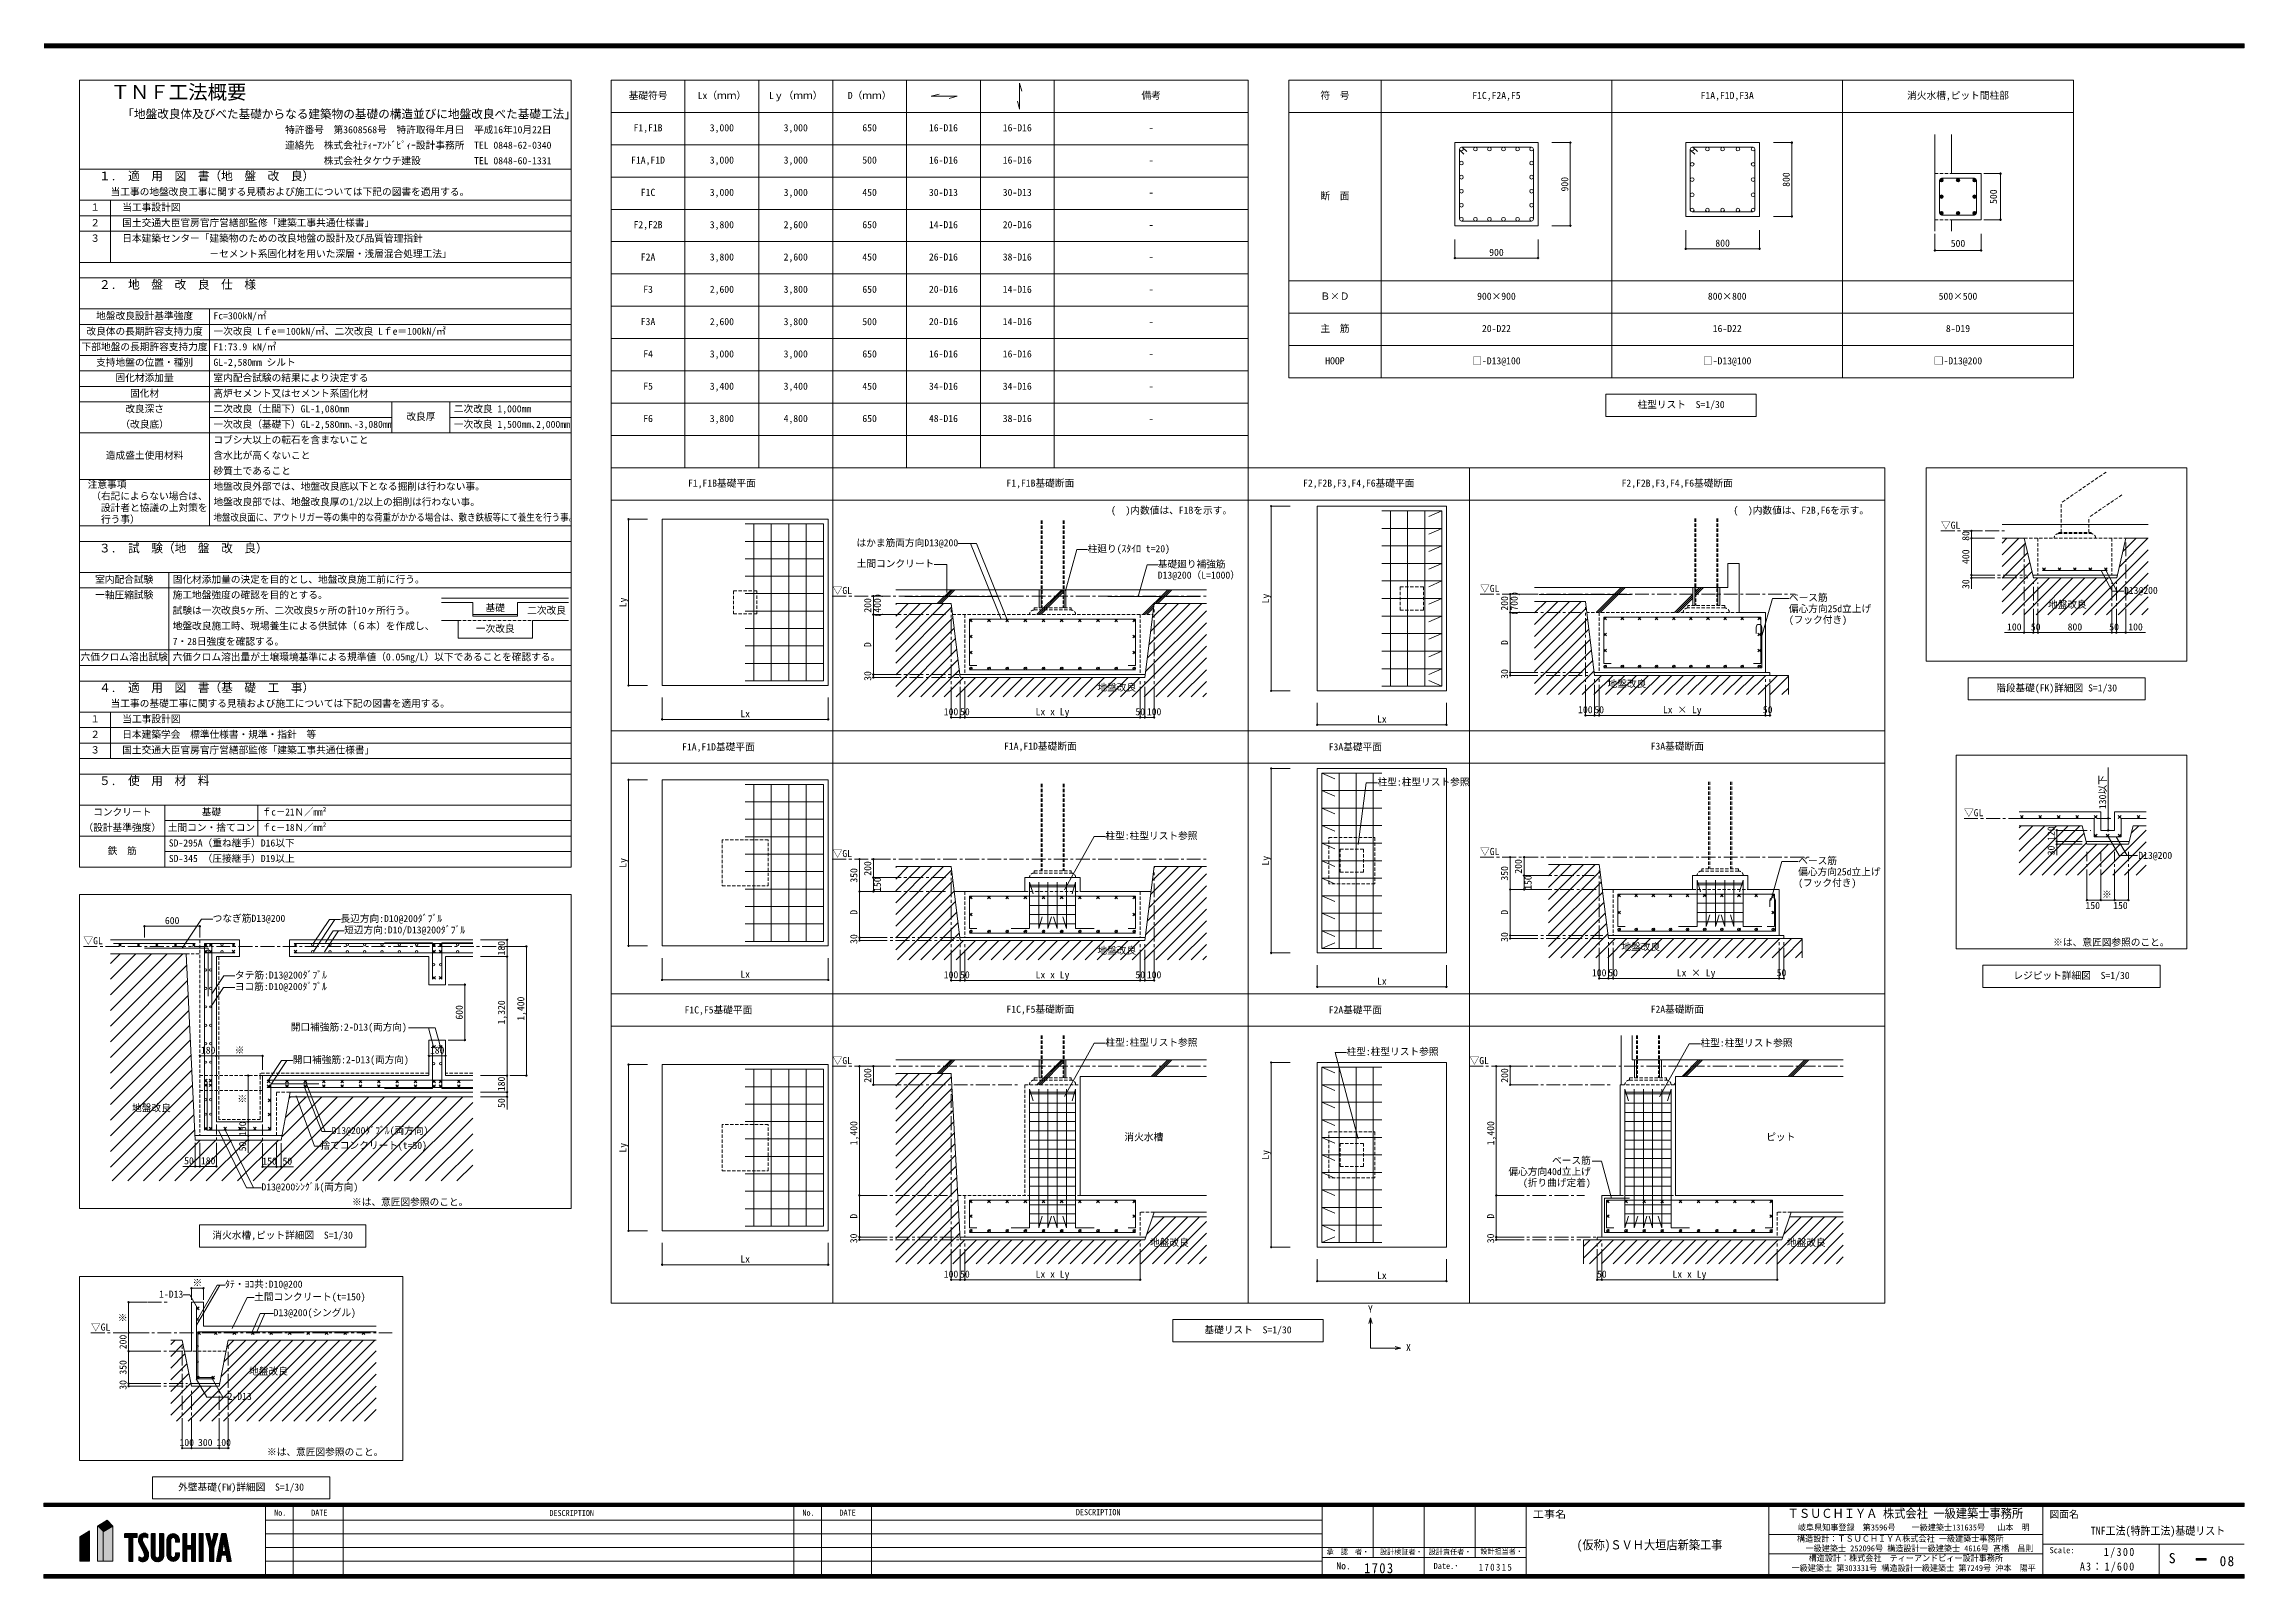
# Model space of a CAD drawing. Units: millimetres on the paper, enlarged 300 times, with parts at 1:30. Extents: x -272537 to 274500, y -185098 to 187500.
# Drawn here: x -272537 to -34200, y -185098 to -18900 of the extents above; entities that cross this region are included whole.
import ezdxf
from ezdxf.enums import TextEntityAlignment as Align

# ---------------------------------------------------------------- set-up
doc = ezdxf.new("R2010")
doc.units = ezdxf.units.MM
doc.header["$LTSCALE"] = 300
doc.header["$PDMODE"] = 32
doc.header["$PDSIZE"] = 150
doc.linetypes.add('CHAIN1', pattern=[8, 5, -1, 1, -1])
doc.linetypes.add('DASHED1', pattern=[1.8, 1.2, -0.6])
for name, color, linetype, lineweight in [('1-0_基準線', 3, 'Continuous', 13), ('1-1_躯体', 3, 'Continuous', 13), ('1-2_間仕切り', 7, 'Continuous', 9), ('1-3_建具', 7, 'Continuous', 9), ('1-5_仕上げ', 7, 'Continuous', 9), ('1-6_文字', 2, 'Continuous', 9), ('1-7_寸法', 4, 'Continuous', 5), ('1-8_補助線', 4, 'Continuous', 5), ('1-9_ハッチ', 4, 'Continuous', 5), ('1-C_ガス設備', 4, 'DASHED1', 5), ('1-F_', 4, 'CHAIN1', 5), ('2-0_基準線', 7, 'Continuous', 5), ('F-0_枠', 7, 'Continuous', 9)]:
    doc.layers.add(name, color=color, linetype=linetype, lineweight=lineweight)
for name, color, linetype in [('1-E_', 2, 'Continuous'), ('F-1_', 3, 'Continuous'), ('F-C_図名', 3, 'Continuous')]:
    doc.layers.add(name, color=color, linetype=linetype)
doc.styles.add('ＭＳ ゴシック', font='')
doc.styles.get('ＭＳ ゴシック').set_extended_font_data('MS Gothic')

msp = doc.modelspace()

# ---------------------------------------------------------------- texts
at = {"layer": '1-0_基準線', "color": 2, "style": 'ＭＳ ゴシック'}
for s, p in [('▽GL', (-64530.9, -102796.3)), ('※は、意匠図参照のこと。', (-54870.5, -116831.9)), ('レジピット詳細図  S=1/30', (-59180.5, -120432.3))]:
    msp.add_text(s, height=769.8, dxfattribs=at).set_placement(p, align=Align.BOTTOM_LEFT)
at = {"layer": '1-5_仕上げ', "color": 2, "style": 'ＭＳ ゴシック'}
for s, p in [('D13@200', (-47209.7, -78705.5)), ('地盤改良', (-55439.9, -80237))]:
    msp.add_text(s, height=769.8, dxfattribs=at).set_placement(p, align=Align.BOTTOM_LEFT)
at = {"layer": '1-6_文字', "style": 'ＭＳ ゴシック'}
for s, p in [('基礎符号', (-209195.1, -25090.2)), ('Lx（ｍｍ）', (-201720.1, -25090.2)), ('Lｙ（ｍｍ）', (-193982.6, -25090.2)), ('D（ｍｍ）', (-185457.6, -25090.2)), ('備考', (-153645.1, -25090.2)), ('F1,F1B', (-208670.1, -28590.2)), ('3,000', (-200407.6, -28590.2)), ('3,000', (-192407.6, -28590.2)), ('650', (-183882.6, -28590.2)), ('16-D16', (-176670.1, -28590.2)), ('16-D16', (-168670.1, -28590.2)), ('-', (-152857.6, -28590.2)), ('F1A,F1D', (-208932.6, -32090.2)), ('3,000', (-200407.6, -32090.2)), ('3,000', (-192407.6, -32090.2)), ('500', (-183882.6, -32090.2)), ('16-D16', (-176670.1, -32090.2)), ('16-D16', (-168670.1, -32090.2)), ('-', (-152857.6, -32090.2)), ('F1C', (-207882.6, -35590.2)), ('3,000', (-200407.6, -35590.2)), ('3,000', (-192407.6, -35590.2)), ('450', (-183882.6, -35590.2)), ('30-D13', (-176670.1, -35590.2)), ('30-D13', (-168670.1, -35590.2)), ('-', (-152857.6, -35590.2)), ('F2,F2B', (-208670.1, -39090.2)), ('3,800', (-200407.6, -39090.2)), ('2,600', (-192407.6, -39090.2)), ('650', (-183882.6, -39090.2)), ('14-D16', (-176670.1, -39090.2)), ('20-D16', (-168670.1, -39090.2)), ('-', (-152857.6, -39090.2)), ('F2A', (-207882.6, -42590.2)), ('3,800', (-200407.6, -42590.2)), ('2,600', (-192407.6, -42590.2)), ('450', (-183882.6, -42590.2)), ('26-D16', (-176670.1, -42590.2)), ('38-D16', (-168670.1, -42590.2)), ('-', (-152857.6, -42590.2)), ('F3', (-207620.1, -46090.2)), ('2,600', (-200407.6, -46090.2)), ('3,800', (-192407.6, -46090.2)), ('650', (-183882.6, -46090.2)), ('20-D16', (-176670.1, -46090.2)), ('14-D16', (-168670.1, -46090.2)), ('-', (-152857.6, -46090.2)), ('F3A', (-207882.6, -49590.2)), ('2,600', (-200407.6, -49590.2)), ('3,800', (-192407.6, -49590.2)), ('500', (-183882.6, -49590.2)), ('20-D16', (-176670.1, -49590.2)), ('14-D16', (-168670.1, -49590.2)), ('-', (-152857.6, -49590.2)), ('F4', (-207620.1, -53090.2)), ('3,000', (-200407.6, -53090.2)), ('3,000', (-192407.6, -53090.2)), ('650', (-183882.6, -53090.2)), ('16-D16', (-176670.1, -53090.2)), ('16-D16', (-168670.1, -53090.2)), ('-', (-152857.6, -53090.2)), ('F5', (-207620.1, -56590.2)), ('3,400', (-200407.6, -56590.2)), ('3,400', (-192407.6, -56590.2)), ('450', (-183882.6, -56590.2)), ('34-D16', (-176670.1, -56590.2)), ('34-D16', (-168670.1, -56590.2)), ('-', (-152857.6, -56590.2)), ('F6', (-207620.1, -60090.2)), ('3,800', (-200407.6, -60090.2)), ('4,800', (-192407.6, -60090.2)), ('650', (-183882.6, -60090.2)), ('48-D16', (-176670.1, -60090.2)), ('38-D16', (-168670.1, -60090.2)), ('-', (-152857.6, -60090.2)), ('F1,F1B基礎平面', (-202770.1, -67090.2)), ('F1,F1B基礎断面', (-168270.1, -67090.2)), ('F2,F2B,F3,F4,F6基礎平面', (-136132.6, -67090.2)), ('F2,F2B,F3,F4,F6基礎断面', (-101632.6, -67090.2)), ('(\u3000)内数値は、F1Bを示す。', (-156940.9, -70033.2)), ('(\u3000)内数値は、F2B,F6を示す。', (-89515.9, -70033.2)), ('はかま筋両方向D13@200', (-184512.8, -73557.8)), ('柱廻り(ｽﾀｲﾛ t=20)', (-159472.5, -74191.9)), ('土間コンクリート', (-184493.6, -75804.3)), ('基礎廻り補強筋', (-151881.7, -75860.7)), ('D13@200（L=1000）', (-151881.7, -77060.7)), ('▽GL', (-187095.1, -78721.7)), ('▽GL', (-116962.7, -78501.2)), ('ベース筋', (-83505.3, -79492.4)), ('偏心方向25d立上げ', (-83505.3, -80692.4)), ('(フック付き)', (-83505.3, -81892.4)), ('地盤改良', (-158414.1, -89217)), ('地盤改良', (-103153.2, -88827.4)), ('F1A,F1D基礎平面', (-203407.6, -95665.2)), ('F1A,F1D基礎断面', (-168532.6, -95590.2)), ('F3A基礎平面', (-133357.6, -95665.2)), ('F3A基礎断面', (-98482.6, -95590.2)), ('柱型:柱型リスト参照', (-128071.1, -99465.2)), ('柱型:柱型リスト参照', (-157550.2, -105302.2)), ('▽GL', (-187095.1, -107221.7)), ('▽GL', (-116962.7, -107001.2)), ('ベース筋', (-82494.7, -107992.4)), ('D13@200', (-45648.9, -107416.7)), ('偏心方向25d立上げ', (-82494.7, -109192.4)), ('(フック付き)', (-82494.7, -110392.4)), ('つなぎ筋D13@200', (-254261.5, -114240.4)), ('長辺方向:D10@200ﾀﾞﾌﾞﾙ', (-240423.9, -114266.6)), ('短辺方向:D10/D13@200ﾀﾞﾌﾞﾙ', (-240021.5, -115497.4)), ('地盤改良', (-158414.1, -117717)), ('地盤改良', (-101653.2, -117327.4)), ('タテ筋:D13@200ﾀﾞﾌﾞﾙ', (-251850.6, -120384.2)), ('ヨコ筋:D10@200ﾀﾞﾌﾞﾙ', (-251862.1, -121632.2)), ('F1C,F5基礎平面', (-203145.1, -124165.2)), ('F1C,F5基礎断面', (-168270.1, -124090.2)), ('F2A基礎平面', (-133357.6, -124165.2)), ('F2A基礎断面', (-98482.6, -124090.2)), ('開口補強筋:2-D13(両方向)', (-245812.9, -126020)), ('開口補強筋:2-D13(両方向)', (-245597.4, -129558.2)), ('▽GL', (-187095.1, -129653.4)), ('柱型:柱型リスト参照', (-157550.2, -127682.6)), ('柱型:柱型リスト参照', (-131428.7, -128679.4)), ('▽GL', (-118095.1, -129653.4)), ('柱型:柱型リスト参照', (-93081.9, -127734.8)), ('地盤改良', (-262991.5, -134781.9)), ('捨てコンクリート(t=50)', (-242593, -138841.4)), ('D13@200ﾀﾞﾌﾞﾙ(両方向)', (-241378.3, -137234.3)), ('消火水槽', (-155484, -137924.1)), ('ピット', (-85959, -137924.1)), ('偏心方向40d立上げ', (-113890.2, -141678.6)), ('ベース筋', (-109165.2, -140478.6)), ('D13@200ｼﾝｸﾞﾙ(両方向)', (-248983.7, -143342)), ('(折り曲げ定着)', (-112315.2, -142878.6)), ('※は、意匠図参照のこと。', (-239167.8, -144967.5)), ('消火水槽,ピット詳細図  S=1/30', (-254290.3, -148567.9)), ('地盤改良', (-152716.1, -149372.1)), ('地盤改良', (-83716.1, -149372.1)), ('Y', (-129108.1, -156564.8)), ('基礎リスト\u3000S=1/30', (-146820.1, -158825.6)), ('X', (-124980.6, -160743.3))]:
    msp.add_text(s, height=769.8, dxfattribs=at).set_placement(p, align=Align.BOTTOM_LEFT)
at = {"layer": '1-7_寸法', "color": 2, "style": 'ＭＳ ゴシック'}
for s, p in [('80', (-63729.8, -72721.8)), ('400', (-63729.8, -75234.3)), ('(400)', (-181640.6, -81034.2)), ('Ly', (-139590.7, -79504.5)), ('(700)', (-112650.8, -80813.7)), ('30', (-63729.8, -77946.8)), ('Ly', (-209215.2, -79921.5)), ('200', (-182690.6, -80509.2)), ('200', (-113700.8, -80288.7)), ('D', (-182690.6, -84234.2)), ('D', (-113700.8, -84013.7)), ('30', (-182690.6, -87896.7)), ('30', (-113700.8, -87676.2)), ('130以下', (-48906.8, -101796.3)), ('120', (-54482.7, -105233.8)), ('Ly', (-209215.2, -108145.8)), ('Ly', (-139590.7, -107907.5)), ('30', (-54482.7, -106796.3)), ('350', (-184190.6, -109759.2)), ('200', (-182690.6, -109009.2)), ('150', (-181640.6, -110759.2)), ('350', (-113700.8, -109538.7)), ('200', (-112200.8, -108788.7)), ('150', (-111150.8, -110538.7)), ('D', (-184190.6, -113234.2)), ('D', (-113700.8, -113234.2)), ('180', (-222370.1, -117652.1)), ('30', (-184190.6, -116396.7)), ('30', (-113700.8, -116176.2)), ('600', (-226939.7, -124602.1)), ('1,320', (-222370.1, -125127.1)), ('1,400', (-220270.1, -124727.2)), ('180', (-222370.1, -132352.1)), ('200', (-182690.6, -131440.9)), ('200', (-113690.6, -131440.9)), ('※', (-250411.4, -133689.6)), ('50', (-222370.1, -134168.5)), ('150', (-250411.4, -137202.1)), ('1,400', (-184202.1, -138215.9)), ('1,400', (-115202.1, -138215.9)), ('50', (-250411.4, -138868.5)), ('Ly', (-209215.2, -139004.5)), ('Ly', (-139590.7, -139780.7)), ('D', (-184202.1, -146165.9)), ('D', (-115202.1, -146165.9)), ('30', (-184202.1, -148828.4)), ('30', (-115202.1, -148828.4)), ('※', (-263367.7, -157401.6)), ('200', (-263367.7, -160314.1)), ('350', (-263367.7, -163064.1)), ('30', (-263367.7, -164701.6))]:
    msp.add_text(s, height=769.8, rotation=90, dxfattribs=at).set_placement(p, align=Align.BOTTOM_LEFT)
for s, p in [('100', (-59872, -82669.1)), ('50', (-57292.3, -82669.1)), ('800', (-53304.8, -82669.1)), ('50', (-48792.3, -82669.1)), ('100', (-46737.6, -82669.1)), ('Lx', (-197099.5, -92068)), ('100', (-175059, -91857.8)), ('50', (-173296.5, -91857.8)), ('Lx x Ly', (-165109, -91857.8)), ('50', (-154296.5, -91857.8)), ('100', (-153059, -91857.8)), ('Lx', (-128124.5, -92650.9)), ('100', (-106339.4, -91637.2)), ('50', (-104576.9, -91637.2)), ('Lx × Ly', (-97151.9, -91637.2)), ('50', (-86326.9, -91637.2)), ('150', (-51373.7, -112852.2)), ('※', (-49573.7, -111652.2)), ('150', (-48373.7, -112852.2)), ('600', (-259438.6, -114480.9)), ('100', (-104839.4, -120137.2)), ('50', (-103076.9, -120137.2)), ('Lx × Ly', (-95651.9, -120137.2)), ('50', (-84826.9, -120137.2)), ('Lx', (-197099.5, -120292.3)), ('100', (-175059, -120357.8)), ('50', (-173296.5, -120357.8)), ('Lx x Ly', (-165109, -120357.8)), ('50', (-154296.5, -120357.8)), ('100', (-153059, -120357.8)), ('Lx', (-128124.5, -121053.9)), ('180', (-255538.6, -128527.3)), ('※', (-251876.1, -128527.3)), ('180', (-230727.2, -128527.3)), ('50', (-257355, -140507.5)), ('180', (-255538.6, -140507.5)), ('150', (-248888.6, -140549.6)), ('50', (-246697.3, -140549.6)), ('Lx', (-197099.5, -151150.9)), ('100', (-175059, -152789.4)), ('50', (-173296.5, -152789.4)), ('Lx x Ly', (-165109, -152789.4)), ('Lx', (-128124.5, -152927.1)), ('50', (-104296.5, -152789.4)), ('Lx x Ly', (-96109, -152789.4)), ('※', (-256442.6, -153711.6)), ('100', (-257855.1, -171031.3)), ('300', (-255855.1, -171031.3)), ('100', (-253855.1, -171031.3))]:
    msp.add_text(s, height=769.8, dxfattribs=at).set_placement(p, align=Align.BOTTOM_LEFT)
at = {"layer": '1-8_補助線', "color": 2, "style": 'ＭＳ ゴシック'}
for s, p in [('1-D13', (-260068.9, -154960.9)), ('ﾀﾃ・ﾖｺ共:D10@200', (-252916.2, -153880.9)), ('土間コンクリート(t=150)', (-249762.6, -155243.9)), ('D13@200(シングル)', (-247658.4, -156961.5)), ('地盤改良', (-250314.5, -163309.2)), ('2-D13', (-252643.5, -166030.9))]:
    msp.add_text(s, height=769.8, dxfattribs=at).set_placement(p, align=Align.BOTTOM_LEFT)
at = {"layer": '1-E_', "style": 'ＭＳ ゴシック'}
msp.add_text('階段基礎(FK)詳細図 S=1/30', height=769.8, dxfattribs=at).set_placement((-61062.3, -89282.8), align=Align.BOTTOM_LEFT)
at = {"layer": '1-F_', "color": 2, "style": 'ＭＳ ゴシック'}
for s, p in [('符\u3000号', (-134256.7, -25090.2)), ('F1C,F2A,F5', (-117806.7, -25090.2)), ('F1A,F1D,F3A', (-93069.2, -25090.2)), ('消火水槽,ピット間柱部', (-70694.2, -25090.2)), ('断\u3000面', (-134256.7, -35965.2)), ('800', (-91469.2, -41087.2)), ('500', (-65969.2, -41114.4)), ('900', (-115969.2, -42087.2)), ('Ｂ×Ｄ', (-134256.7, -46840.2)), ('900×900', (-117281.7, -46840.2)), ('800×800', (-92281.7, -46840.2)), ('500×500', (-67281.7, -46840.2)), ('主\u3000筋', (-134256.7, -50340.2)), ('20-D22', (-116756.7, -50340.2)), ('16-D22', (-91756.7, -50340.2)), ('8-D19', (-66494.2, -50340.2)), ('HOOP', (-133731.7, -53840.2)), ('□-D13@100', (-117806.7, -53840.2)), ('□-D13@100', (-92806.7, -53840.2)), ('□-D13@200', (-67806.7, -53840.2)), ('柱型リスト\u3000S=1/30', (-99906.7, -58575.6)), ('▽GL', (-67027.8, -71646.8)), ('▽GL', (-268264.8, -116664.6)), ('▽GL', (-267451.3, -158526.6)), ('※は、意匠図参照のこと。', (-248377.8, -172052.3)), ('外壁基礎(FW)詳細図  S=1/30', (-258002.8, -175862.7))]:
    msp.add_text(s, height=769.8, dxfattribs=at).set_placement(p, align=Align.BOTTOM_LEFT)
for s, p in [('900', (-107181.7, -34874.7)), ('800', (-83181.7, -34374.7)), ('500', (-60731.7, -36227.7))]:
    msp.add_text(s, height=769.8, rotation=90, dxfattribs=at).set_placement(p, align=Align.BOTTOM_LEFT)
at = {"layer": '2-0_基準線', "style": 'ＭＳ ゴシック'}
for s, height, p in [('ＴＮＦ工法概要', 1540, (-265317.8, -25335.2)), ('「地盤改良体及びべた基礎からなる建築物の基礎の構造並びに地盤改良べた基礎工法」', 923.8, (-264057.8, -27225.2)), ('特許番号\u3000第3608568号\u3000特許取得年月日\u3000平成16年10月22日', 769.8, (-246417.8, -28800.2)), ('連絡先\u3000株式会社ﾃｨｰｱﾝﾄﾞﾋﾟｨｰ設計事務所\u3000TEL 0848-62-0340', 769.8, (-246417.8, -30480.2)), ('１.\u3000適\u3000用\u3000図\u3000書（地\u3000盤\u3000改\u3000良）', 923.8, (-266577.8, -33945.2)), ('\u3000\u3000\u3000\u3000株式会社タケウチ建設\u3000\u3000\u3000\u3000\u3000 TEL 0848-60-1331', 769.8, (-246417.8, -32160.2)), ('当工事の地盤改良工事に関する見積および施工については下記の図書を適用する。', 769.8, (-265317.8, -35520.2)), ('２', 769.8, (-267522.8, -38880.2)), ('１', 769.8, (-267522.8, -37200.2)), ('国土交通大臣官房官庁営繕部監修「建築工事共通仕様書」', 769.8, (-264057.8, -38880.2)), ('当工事設計図', 769.8, (-264057.8, -37200.2)), ('３', 769.8, (-267522.8, -40560.2)), ('日本建築センター「建築物のための改良地盤の設計及び品質管理指針', 769.8, (-264057.8, -40560.2)), ('\u3000\u3000\u3000\u3000      \u3000\u3000－セメント系固化材を用いた深層・浅層混合処理工法」', 769.8, (-264057.8, -42240.2)), ('２.\u3000地\u3000盤\u3000改\u3000良\u3000仕\u3000様', 923.8, (-266577.8, -45705.2)), ('改良体の長期許容支持力度', 769.8, (-267938.6, -50640.2)), ('地盤改良設計基準強度', 769.8, (-266888.6, -48960.2)), ('一次改良 Lｆe＝100kN/㎡、二次改良 Lｆe＝100kN/㎡', 769.8, (-254179.3, -50640.2)), ('Fc=300kN/㎡', 769.8, (-254179.3, -48960.2)), ('下部地盤の長期許容支持力度', 769.8, (-268463.6, -52320.2)), ('F1:73.9 kN/㎡', 769.8, (-254179.3, -52320.2)), ('支持地盤の位置・種別', 769.8, (-266888.6, -54000.2)), ('固化材添加量', 769.8, (-264788.6, -55680.2)), ('GL-2,580mm シルト', 769.8, (-254179.3, -54000.2)), ('室内配合試験の結果により決定する', 769.8, (-254179.3, -55680.2)), ('固化材', 769.8, (-263213.6, -57360.2)), ('高炉セメント又はセメント系固化材', 769.8, (-254179.3, -57360.2)), ('改良深さ', 769.8, (-263738.6, -59040.2)), ('二次改良（土間下）GL-1,080mm', 769.8, (-254179.3, -59040.2)), ('改良厚', 769.8, (-233284.3, -59880.2)), ('二次改良 1,000mm', 769.8, (-228139.3, -59040.2)), ('（改良底）', 769.8, (-264263.6, -60720.2)), ('一次改良（基礎下）GL-2,580mm､-3,080mm', 769.8, (-254179.3, -60720.2)), ('コブシ大以上の転石を含まないこと', 769.8, (-254179.3, -62400.2)), ('一次改良 1,500mm､2,000mm', 769.8, (-228139.3, -60720.2)), ('造成盛土使用材料', 769.8, (-265838.6, -64080.2)), ('含水比が高くないこと', 769.8, (-254179.3, -64080.2)), ('注意事項', 769.8, (-267805.2, -67230.2)), ('砂質土であること', 769.8, (-254179.3, -65760.2)), ('地盤改良外部では、地盤改良底以下となる掘削は行わない事。', 769.8, (-254179.3, -67440.2)), ('（右記によらない場合は、', 769.8, (-267417.8, -68490.2)), ('\u3000設計者と協議の上対策を', 769.8, (-267417.8, -69750.2)), ('地盤改良部では、地盤改良厚の1/2以上の掘削は行わない事。', 769.8, (-254179.3, -69120.2)), ('\u3000行う事）', 769.8, (-267417.8, -71010.2)), ('３.\u3000試\u3000験（地\u3000盤\u3000改\u3000良）', 923.8, (-266577.8, -74265.2)), ('一軸圧縮試験', 769.8, (-266997.8, -79200.2)), ('室内配合試験', 769.8, (-266997.8, -77520.2)), ('施工地盤強度の確認を目的とする。', 769.8, (-258597.8, -79200.2)), ('固化材添加量の決定を目的とし、地盤改良施工前に行う。', 769.8, (-258597.8, -77520.2)), ('試験は一次改良5ヶ所、二次改良5ヶ所の計10ヶ所行う。', 769.8, (-258597.8, -80880.2)), ('基礎', 769.8, (-224704, -80591.1)), ('二次改良', 769.8, (-220193.1, -80873.1)), ('地盤改良施工時、現場養生による供試体（６本）を作成し、', 769.8, (-258597.8, -82560.2)), ('7・28日強度を確認する。', 769.8, (-258597.8, -84240.2)), ('一次改良', 769.8, (-225754, -82849)), ('六価クロム溶出試験', 769.8, (-268572.8, -85920.2)), ('六価クロム溶出量が土壌環境基準による規準値（0.05mg/L）以下であることを確認する。', 769.8, (-258597.8, -85920.2)), ('４.\u3000適\u3000用\u3000図\u3000書（基\u3000礎\u3000工\u3000事）', 923.8, (-266577.8, -89385.2)), ('当工事の基礎工事に関する見積および施工については下記の図書を適用する。', 769.8, (-265317.8, -90960.2)), ('１', 769.8, (-267522.8, -92640.2)), ('当工事設計図', 769.8, (-264057.8, -92640.2)), ('３', 769.8, (-267522.8, -96000.2)), ('２', 769.8, (-267522.8, -94320.2)), ('国土交通大臣官房官庁営繕部監修「建築工事共通仕様書」', 769.8, (-264057.8, -96000.2)), ('日本建築学会\u3000標準仕様書・規準・指針\u3000等', 769.8, (-264057.8, -94320.2)), ('５.\u3000使\u3000用\u3000材\u3000料', 923.8, (-266577.8, -99465.2)), ('コンクリート', 769.8, (-267207.8, -102720.2)), ('基礎', 769.8, (-255447.8, -102720.2)), ('（設計基準強度）', 769.8, (-268257.8, -104400.2)), ('土間コン・捨てコン', 769.8, (-259122.8, -104400.2)), ('鉄\u3000筋', 769.8, (-265632.8, -106920.2)), ('SD-295A（重ね継手）D16以下', 769.8, (-259017.8, -106080.2)), ('SD-345 （圧接継手）D19以上', 769.8, (-259017.8, -107760.2))]:
    msp.add_text(s, height=height, dxfattribs=at).set_placement(p, align=Align.BOTTOM_LEFT)
for s, width, p in [('地盤改良面に、アウトリガー等の集中的な荷重がかかる場合は、敷き鉄板等にて養生を行う事。', 0.85, (-254179.3, -70800.2)), ('ｆc－21Ｎ／mm²', 0.95, (-248937.8, -102720.2)), ('ｆc－18Ｎ／mm²', 0.95, (-248937.8, -104400.2))]:
    msp.add_text(s, height=769.8, dxfattribs=dict(at, width=width)).set_placement(p, align=Align.BOTTOM_LEFT)
at = {"layer": 'F-0_枠', "style": 'ＭＳ ゴシック', "width": 0.85}
for s, p in [('No.', (-247599.2, -178552.8)), ('DATE', (-243586.7, -178552.8)), ('DESCRIPTION', (-217779.5, -178587.4)), ('No.', (-190367.9, -178552.8)), ('DATE', (-186355.4, -178552.8)), ('DESCRIPTION', (-160745.9, -178492))]:
    msp.add_text(s, height=659.8, dxfattribs=at).set_placement(p, align=Align.BOTTOM_LEFT)
at = {"layer": 'F-0_枠', "color": 3, "style": 'ＭＳ ゴシック', "width": 1.15}
msp.add_text('工事名', height=769.8, dxfattribs=at).set_placement((-111247.8, -178811.9), align=Align.BOTTOM_LEFT)
at = {"layer": 'F-0_枠', "color": 3, "style": 'ＭＳ ゴシック'}
for s, height, p in [('図面名', 769.8, (-55260, -178811.9)), ('承\u3000認\u3000者・', 549.9, (-133588.9, -182704)), ('No.', 769.8, (-132534.5, -184397.1)), (' 設計検証者・', 549.9, (-128227.6, -182704.6)), ('設計責任者・', 549.9, (-122517.4, -182704.6)), (' Date.･', 659.8, (-122443.3, -184318.4)), ('設計担当者・', 549.9, (-116935.1, -182655.9)), ('Scale:', 659.8, (-55260, -182611))]:
    msp.add_text(s, height=height, dxfattribs=at).set_placement(p, align=Align.BOTTOM_LEFT)
at = {"layer": 'F-1_', "style": 'ＭＳ ゴシック'}
for s, height, width, p in [('ＴＳＵＣＨＩＹＡ 株式会社 一級建築士事務所', 989.7, 0.9, (-83633.8, -178883.3)), ('構造設計：ＴＳＵＣＨＩＹＡ株式会社 一級建築士事務所', 659.8, 0.95, (-82626.1, -181366.7)), ('  岐阜県知事登録\u3000第3596号\u3000\u3000一級建築士131635号 \u3000山本\u3000明', 659.8, 0.95, (-83423.3, -180146.2)), ('一級建築士 252096号 構造設計一級建築士 4616号 髙橋\u3000昌則', 659.8, 0.95, (-81700.4, -182418.6)), ('構造設計：株式会社\u3000ティーアンドピィー設計事務所', 659.8, 0.95, (-81366.1, -183470.6)), ('一級建築士 第303331号 構造設計一級建築士 第7249号 沖本\u3000陽平', 659.8, 0.95, (-83211.3, -184548.7))]:
    msp.add_text(s, height=height, dxfattribs=dict(at, width=width)).set_placement(p, align=Align.BOTTOM_LEFT)
at = {"layer": 'F-C_図名', "style": 'ＭＳ ゴシック', "width": 0.9}
for s, height, p in [('(仮称)ＳＶＨ大垣店新築工事', 989.7, (-106490.3, -182295.6)), ('TNF工法(特許工法)基礎リスト', 879.8, (-50808.3, -180682.5))]:
    msp.add_text(s, height=height, dxfattribs=at).set_placement(p, align=Align.BOTTOM_LEFT)
at = {"layer": 'F-C_図名', "style": 'ＭＳ ゴシック'}
msp.add_text('S', height=1100, dxfattribs=at).set_placement((-42356.6, -183826.1), align=Align.BOTTOM_LEFT)
at = {"layer": 'F-C_図名', "attachment_point": 7, "style": 'ＭＳ ゴシック'}
for s, insert, char_height in [('\\T1.22;\\W0.9;1703', (-129518.3, -184597.3), 1100), ('\\T1.21;\\W0.95;08', (-36836.5, -183832), 1100), ('\\T1.32;\\W0.9;170315', (-117102.7, -184323.8), 769.8)]:
    msp.add_mtext(s, dxfattribs=dict(at, insert=insert, char_height=char_height))
at = {"layer": 'F-C_図名', "color": 7, "char_height": 879.8, "attachment_point": 7, "style": 'ＭＳ ゴシック'}
for s, insert in [('\\T1.24;\\W0.9;A3：1/600', (-51978.6, -184499.8)), ('\\T1.28;\\W0.9;1/300', (-49384.3, -182922.9))]:
    msp.add_mtext(s, dxfattribs=dict(at, insert=insert))

# ---------------------------------------------------------------- linework, layer by layer
at = {"layer": '1-0_基準線'}
for p, q in [((-211095.1, -22815.2), (-142095.1, -22815.2)), ((-211095.1, -22815.2), (-211095.1, -155315.2)), ((-203095.1, -22815.2), (-203095.1, -64815.2)), ((-195095.1, -22815.2), (-195095.1, -64815.2)), ((-187095.1, -22815.2), (-187095.1, -155315.2)), ((-179095.1, -22815.2), (-179095.1, -64815.2)), ((-171095.1, -22815.2), (-171095.1, -64815.2)), ((-171095.1, -22815.2), (-171095.1, -64815.2)), ((-166844.9, -23158.5), (-166611.9, -24027.8)), ((-166844.9, -25971.9), (-166844.9, -23158.5)), ((-163095.1, -22815.2), (-163095.1, -64815.2)), ((-142095.1, -22815.2), (-142095.1, -155315.2)), ((-176429.6, -24565.2), (-175560.3, -24332.3)), ((-176429.6, -24565.2), (-173616.2, -24565.2)), ((-173616.2, -24565.2), (-174485.6, -24798.1)), ((-166844.9, -25971.9), (-167077.8, -25102.6)), ((-211095.1, -26315.2), (-142095.1, -26315.2)), ((-211095.1, -29815.2), (-142095.1, -29815.2)), ((-211095.1, -33315.2), (-142095.1, -33315.2)), ((-211095.1, -36815.2), (-142095.1, -36815.2)), ((-211095.1, -40315.2), (-142095.1, -40315.2)), ((-211095.1, -43815.2), (-142095.1, -43815.2)), ((-211095.1, -47315.2), (-142095.1, -47315.2)), ((-211095.1, -50815.2), (-142095.1, -50815.2)), ((-211095.1, -54315.2), (-142095.1, -54315.2)), ((-211095.1, -57815.2), (-142095.1, -57815.2)), ((-211095.1, -61315.2), (-142095.1, -61315.2)), ((-211095.1, -64815.2), (-73095.1, -64815.2)), ((-118095.1, -64815.2), (-118095.1, -155315.2)), ((-68619, -85772.4), (-68619, -64815.2)), ((-211095.1, -68315.2), (-142095.1, -68315.2)), ((-142095.1, -68315.2), (-73095.1, -68315.2)), ((-40380.5, -85772.4), (-68619, -85772.4)), ((-211095.1, -93315.2), (-73095.1, -93315.2)), ((-211095.1, -96815.2), (-73095.1, -96815.2)), ((-65380.5, -116921.9), (-65380.5, -95964.7)), ((-40380.5, -95964.7), (-65380.5, -95964.7)), ((-40380.5, -116921.9), (-40380.5, -95964.7)), ((-268677.8, -145057.5), (-268677.8, -111057.5)), ((-268677.8, -111057.5), (-215419.1, -111057.5)), ((-215419.1, -145057.5), (-215419.1, -111057.5)), ((-40380.5, -116921.9), (-65380.5, -116921.9)), ((-211095.1, -121815.2), (-73095.1, -121815.2)), ((-211095.1, -125315.2), (-73095.1, -125315.2)), ((-268677.8, -145057.5), (-215419.1, -145057.5)), ((-256567.6, -155226.6), (-255267.6, -155226.6)), ((-256567.6, -155226.6), (-256567.6, -160526.6)), ((-255267.6, -157826.6), (-255267.6, -155226.6)), ((-133945.5, -157100.6), (-150244.7, -157100.6)), ((-150244.7, -159500.6), (-150244.7, -157100.6)), ((-133945.5, -159500.6), (-133945.5, -157100.6)), ((-257567.6, -159326.6), (-258812.7, -159326.6)), ((-257567.6, -159326.6), (-256567.6, -164326.6)), ((-236567.6, -157826.6), (-255267.6, -157826.6)), ((-253567.6, -164326.6), (-252567.6, -159326.6)), ((-236567.6, -159326.6), (-252567.6, -159326.6)), ((-150244.7, -159500.6), (-133945.5, -159500.6)), ((-257327.6, -160526.6), (-256567.6, -160526.6)), ((-253507.6, -164026.6), (-256627.6, -164026.6)), ((-253567.6, -164326.6), (-256567.6, -164326.6))]:
    msp.add_line(p, q, dxfattribs=at)
at = {"layer": '1-0_基準線', "linetype": 'DASHED1'}
for p, q in [((-67681.7, -32940.2), (-65881.7, -32940.2)), ((-67681.7, -37940.2), (-65881.7, -37940.2)), ((-252807.6, -160526.6), (-256567.6, -160526.6))]:
    msp.add_line(p, q, dxfattribs=at)
at = {"layer": '1-0_基準線'}
for points in [[(-211095.1, -155315.2), (-73095.1, -155315.2), (-73095.1, -64815.2)], [(-68619, -64815.2), (-40380.5, -64815.2), (-40380.5, -85772.4)]]:
    msp.add_lwpolyline(points, dxfattribs=at)
msp.add_lwpolyline([(-237677.8, -149242.9), (-255677.8, -149242.9), (-255677.8, -146842.9), (-237677.8, -146842.9)], close=True, dxfattribs=at)
at = {"layer": '1-1_躯体', "color": 7, "lineweight": 9}
for p, q in [((-119181.7, -30287.2), (-119181.7, -37887.2)), ((-119123.1, -30428.6), (-118701.7, -30850.1)), ((-111381.7, -30087.2), (-118981.7, -30087.2)), ((-118831.8, -30137.3), (-118410.3, -30558.7)), ((-111181.7, -37887.2), (-111181.7, -30287.2)), ((-94181.7, -30287.2), (-94181.7, -36887.2)), ((-94123.1, -30428.6), (-93701.7, -30850.1)), ((-87381.7, -30087.2), (-93981.7, -30087.2)), ((-93831.8, -30137.3), (-93410.3, -30558.7)), ((-87181.7, -36887.2), (-87181.7, -30287.2)), ((-67181.7, -33640.2), (-67181.7, -37240.2)), ((-63381.7, -33440.2), (-66981.7, -33440.2)), ((-63181.7, -33640.2), (-63181.7, -37240.2)), ((-118981.7, -38087.2), (-111381.7, -38087.2)), ((-93981.7, -37087.2), (-87381.7, -37087.2)), ((-63381.7, -37440.2), (-66981.7, -37440.2)), ((-256017.6, -155726.6), (-256017.6, -163526.6)), ((-255717.6, -156026.6), (-256017.6, -155726.6)), ((-256017.6, -156026.6), (-255717.6, -155726.6)), ((-255567.6, -158726.6), (-255867.6, -158426.6)), ((-255867.6, -158726.6), (-255567.6, -158426.6)), ((-255867.6, -163376.6), (-255867.6, -158426.6)), ((-236567.6, -158426.6), (-255867.6, -158426.6)), ((-254067.6, -158726.6), (-253767.6, -158426.6)), ((-253767.6, -158726.6), (-254067.6, -158426.6)), ((-252067.6, -158726.6), (-251767.6, -158426.6)), ((-251767.6, -158726.6), (-252067.6, -158426.6)), ((-250067.6, -158726.6), (-249767.6, -158426.6)), ((-249767.6, -158726.6), (-250067.6, -158426.6)), ((-248067.6, -158726.6), (-247767.6, -158426.6)), ((-247767.6, -158726.6), (-248067.6, -158426.6)), ((-246067.6, -158726.6), (-245767.6, -158426.6)), ((-245767.6, -158726.6), (-246067.6, -158426.6)), ((-244067.6, -158726.6), (-243767.6, -158426.6)), ((-243767.6, -158726.6), (-244067.6, -158426.6)), ((-242067.6, -158726.6), (-241767.6, -158426.6)), ((-241767.6, -158726.6), (-242067.6, -158426.6)), ((-240067.6, -158726.6), (-239767.6, -158426.6)), ((-239767.6, -158726.6), (-240067.6, -158426.6)), ((-238067.6, -158726.6), (-237767.6, -158426.6)), ((-237767.6, -158726.6), (-238067.6, -158426.6)), ((-255717.6, -163526.6), (-256017.6, -163226.6)), ((-256017.6, -163526.6), (-255717.6, -163226.6)), ((-254067.6, -163526.6), (-256017.6, -163526.6)), ((-254167.6, -163376.6), (-255867.6, -163376.6)), ((-254067.6, -163526.6), (-254367.6, -163226.6)), ((-254367.6, -163526.6), (-254067.6, -163226.6))]:
    msp.add_line(p, q, dxfattribs=at)
at = {"layer": '1-1_躯体'}
for p, q in [((-134599.5, -68979.5), (-134599.5, -88979.5)), ((-205574.5, -70396.5), (-205574.5, -88396.5)), ((-60405.8, -70946.8), (-44578, -70946.8)), ((-60405.8, -72446.8), (-58017.3, -72446.8)), ((-57017.3, -76746.8), (-58017.3, -72446.8)), ((-47962.7, -76746.8), (-47017.3, -72446.8)), ((-44578, -72446.8), (-47017.3, -72446.8)), ((-90101.9, -75201.2), (-88901.9, -75201.2)), ((-90101.9, -75201.2), (-90101.9, -77801.2)), ((-88901.9, -75201.2), (-88901.9, -80501.2)), ((-180271.5, -78021.7), (-146615.4, -78021.7)), ((-164721.5, -79971.7), (-164721.5, -78021.7)), ((-164721.5, -78021.7), (-164521.5, -78021.7)), ((-164521.5, -78021.7), (-164521.5, -79971.7)), ((-162021.5, -79971.7), (-162021.5, -78021.7)), ((-162021.5, -78021.7), (-161821.5, -78021.7)), ((-161821.5, -78021.7), (-161821.5, -79971.7)), ((-111046.7, -77801.2), (-90101.9, -77801.2)), ((-93901.9, -79751.2), (-93901.9, -77801.2)), ((-93901.9, -77801.2), (-93701.9, -77801.2)), ((-93701.9, -77801.2), (-93701.9, -79751.2)), ((-91201.9, -79751.2), (-91201.9, -77801.2)), ((-91201.9, -77801.2), (-91001.9, -77801.2)), ((-91001.9, -77801.2), (-91001.9, -79751.2)), ((-47896.7, -76446.8), (-57087.1, -76446.8)), ((-57017.3, -76746.8), (-57029, -76696.6)), ((-47962.7, -76746.8), (-57017.3, -76746.8)), ((-180271.5, -79521.7), (-174271.5, -79521.7)), ((-174271.5, -79521.7), (-173271.5, -87521.7)), ((-164521.5, -79971.7), (-164721.5, -79971.7)), ((-161821.5, -79971.7), (-162021.5, -79971.7)), ((-152271.5, -79521.7), (-153271.5, -87521.7)), ((-152271.5, -79521.7), (-146615.4, -79521.7)), ((-105551.9, -79301.2), (-111046.7, -79301.2)), ((-105551.9, -79301.2), (-104551.9, -87301.2)), ((-93701.9, -79751.2), (-93901.9, -79751.2)), ((-91001.9, -79751.2), (-91201.9, -79751.2)), ((-86051.9, -80501.2), (-88901.9, -80501.2)), ((-86051.9, -87001.2), (-86051.9, -80501.2)), ((-173309, -87221.7), (-153234, -87221.7)), ((-153271.5, -87521.7), (-173271.5, -87521.7)), ((-85551.9, -87001.2), (-104589.4, -87001.2)), ((-104551.9, -87301.2), (-83551.9, -87301.2)), ((-85551.9, -87301.2), (-85551.9, -87001.2)), ((-83551.9, -89394.8), (-83551.9, -87301.2)), ((-205574.5, -88396.5), (-187574.5, -88396.5)), ((-134599.5, -88979.5), (-120599.5, -88979.5)), ((-134599.5, -97382.5), (-134599.5, -117382.5)), ((-205574.5, -98620.8), (-205574.5, -116620.8)), ((-58544.5, -102096.3), (-49723.7, -102096.3)), ((-49723.7, -104096.3), (-49723.7, -102096.3)), ((-44797, -102096.3), (-48223.7, -102096.3)), ((-48223.7, -104096.3), (-48223.7, -102096.3)), ((-58544.5, -103596.3), (-51723.7, -103596.3)), ((-51723.7, -103596.3), (-51223.7, -105596.3)), ((-49723.7, -104096.3), (-48223.7, -104096.3)), ((-46223.7, -103596.3), (-46723.7, -105596.3)), ((-44797, -103596.3), (-46223.7, -103596.3)), ((-51298.7, -105296.3), (-46648.7, -105296.3)), ((-46723.7, -105596.3), (-51223.7, -105596.3)), ((-180271.5, -108021.7), (-174271.5, -108021.7)), ((-174271.5, -108021.7), (-173271.5, -116021.7)), ((-166271.5, -109221.7), (-160271.5, -109221.7)), ((-166271.5, -110721.7), (-166271.5, -109221.7)), ((-160271.5, -110721.7), (-160271.5, -109221.7)), ((-152271.5, -108021.7), (-153271.5, -116021.7)), ((-152271.5, -108021.7), (-146615.4, -108021.7)), ((-104051.9, -107801.2), (-109546.7, -107801.2)), ((-104051.9, -107801.2), (-103051.9, -115801.2)), ((-93951.9, -109001.2), (-87951.9, -109001.2)), ((-93951.9, -110501.2), (-93951.9, -109001.2)), ((-87951.9, -110501.2), (-87951.9, -109001.2)), ((-166271.5, -110721.7), (-173934, -110721.7)), ((-160271.5, -110721.7), (-152609, -110721.7)), ((-93951.9, -110501.2), (-103714.4, -110501.2)), ((-87951.9, -110501.2), (-84551.9, -110501.2)), ((-84551.9, -115501.2), (-84551.9, -110501.2)), ((-265348.6, -115964.6), (-251351.1, -115964.6)), ((-251351.1, -115964.6), (-251351.1, -117764.6)), ((-245951.1, -115964.6), (-245951.1, -117764.6)), ((-245951.1, -115964.6), (-226083.3, -115964.6)), ((-205574.5, -116620.8), (-187574.5, -116620.8)), ((-173309, -115721.7), (-153234, -115721.7)), ((-153271.5, -116021.7), (-173271.5, -116021.7)), ((-84051.9, -115501.2), (-103089.4, -115501.2)), ((-103051.9, -115801.2), (-82051.9, -115801.2)), ((-84051.9, -115801.2), (-84051.9, -115501.2)), ((-82051.9, -117894.8), (-82051.9, -115801.2)), ((-265348.6, -117464.6), (-257151.1, -117464.6)), ((-257151.1, -117464.6), (-256151.1, -137664.6)), ((-251351.1, -117764.6), (-253851.1, -117764.6)), ((-253851.1, -135664.6), (-253851.1, -117764.6)), ((-245951.1, -117764.6), (-230839.7, -117764.6)), ((-230839.7, -117764.6), (-230839.7, -120814.6)), ((-229039.7, -117764.6), (-226083.3, -117764.6)), ((-229039.7, -117764.6), (-229039.7, -120814.6)), ((-134599.5, -117382.5), (-120599.5, -117382.5)), ((-229039.7, -120814.6), (-230839.7, -120814.6)), ((-229039.7, -126814.6), (-229039.7, -130664.6)), ((-101671.5, -131653.4), (-101671.5, -126339.6)), ((-100471.5, -128953.4), (-100471.5, -126339.6)), ((-248851.1, -135664.6), (-248851.1, -130664.6)), ((-230839.7, -130664.6), (-248851.1, -130664.6)), ((-226083.3, -130664.6), (-229039.7, -130664.6)), ((-205574.5, -129479.5), (-205574.5, -147479.5)), ((-180271.5, -128953.4), (-146615.4, -128953.4)), ((-180271.5, -130453.4), (-174271.5, -130453.4)), ((-174271.5, -130453.4), (-173271.5, -148453.4)), ((-164721.5, -128953.4), (-164521.5, -128953.4)), ((-164721.5, -130903.4), (-164721.5, -128953.4)), ((-164521.5, -130903.4), (-164721.5, -130903.4)), ((-164521.5, -128953.4), (-164521.5, -130903.4)), ((-162021.5, -128953.4), (-161821.5, -128953.4)), ((-162021.5, -130903.4), (-162021.5, -128953.4)), ((-161821.5, -130903.4), (-162021.5, -130903.4)), ((-161821.5, -128953.4), (-161821.5, -130903.4)), ((-160271.5, -130753.4), (-146615.4, -130753.4)), ((-160271.5, -130753.4), (-160271.5, -143653.4)), ((-134599.5, -129255.7), (-134599.5, -149255.7)), ((-100471.5, -128953.4), (-77615.4, -128953.4)), ((-100221.5, -128953.4), (-100021.5, -128953.4)), ((-100221.5, -130903.4), (-100221.5, -128953.4)), ((-100021.5, -130903.4), (-100221.5, -130903.4)), ((-100021.5, -128953.4), (-100021.5, -130903.4)), ((-97521.5, -128953.4), (-97321.5, -128953.4)), ((-97521.5, -130903.4), (-97521.5, -128953.4)), ((-97321.5, -130903.4), (-97521.5, -130903.4)), ((-97321.5, -128953.4), (-97321.5, -130903.4)), ((-95771.5, -130753.4), (-77615.4, -130753.4)), ((-95771.5, -130753.4), (-95771.5, -143653.4)), ((-246851.1, -137664.6), (-245851.1, -132464.6)), ((-226083.3, -132964.6), (-245947.3, -132964.6)), ((-226083.3, -132464.6), (-245851.1, -132464.6)), ((-101771.5, -131653.4), (-101671.5, -131653.4)), ((-101771.5, -131653.4), (-101771.5, -143653.4)), ((-248851.1, -135664.6), (-253851.1, -135664.6)), ((-246755, -137164.6), (-256174.9, -137164.6)), ((-256151.1, -137664.6), (-246851.1, -137664.6)), ((-160271.5, -143653.4), (-146615.4, -143653.4)), ((-103771.5, -143653.4), (-101771.5, -143653.4)), ((-103771.5, -143653.4), (-103771.5, -148153.4)), ((-95771.5, -143653.4), (-77615.4, -143653.4)), ((-205574.5, -147479.5), (-187574.5, -147479.5)), ((-152271.5, -145453.4), (-153271.5, -148453.4)), ((-146615.4, -145953.4), (-152438.1, -145953.4)), ((-152271.5, -145453.4), (-146615.4, -145453.4)), ((-83271.5, -145453.4), (-84271.5, -148453.4)), ((-77615.4, -145953.4), (-83438.1, -145953.4)), ((-83271.5, -145453.4), (-77615.4, -145453.4)), ((-173288.1, -148153.4), (-153171.5, -148153.4)), ((-153271.5, -148453.4), (-173271.5, -148453.4)), ((-134599.5, -149255.7), (-120599.5, -149255.7)), ((-84271.5, -148453.4), (-105771.5, -148453.4)), ((-105771.5, -148453.4), (-105771.5, -151047)), ((-84171.5, -148153.4), (-104271.5, -148153.4)), ((-104271.5, -148453.4), (-104271.5, -148153.4))]:
    msp.add_line(p, q, dxfattribs=at)
at = {"layer": '1-1_躯体', "linetype": 'DASHED1'}
for p, q in [((-58017.3, -72446.8), (-47017.3, -72446.8)), ((-56517.3, -72446.8), (-56517.3, -76446.8)), ((-48517.3, -72446.8), (-48517.3, -76446.8)), ((-174121.5, -80721.7), (-152421.5, -80721.7)), ((-172771.5, -80721.7), (-172771.5, -87221.7)), ((-153771.5, -80721.7), (-153771.5, -87221.7)), ((-88901.9, -80501.2), (-105401.9, -80501.2)), ((-104051.9, -80501.2), (-104051.9, -87001.2)), ((-172771.5, -110721.7), (-172771.5, -115721.7)), ((-166271.5, -110721.7), (-160271.5, -110721.7)), ((-153771.5, -110721.7), (-153771.5, -115721.7)), ((-102551.9, -110501.2), (-102551.9, -115501.2)), ((-93951.9, -110501.2), (-87951.9, -110501.2)), ((-255651.1, -115964.6), (-255651.1, -137164.6)), ((-257151.1, -117464.6), (-255651.1, -117464.6)), ((-253601.1, -135414.6), (-253601.1, -117764.6)), ((-248851.1, -130664.6), (-255651.1, -130664.6)), ((-249101.1, -135414.6), (-249101.1, -130414.6)), ((-230839.7, -130414.6), (-249101.1, -130414.6)), ((-226083.3, -130414.6), (-229039.7, -130414.6)), ((-248851.1, -132264.6), (-255651.1, -132264.6)), ((-247351.1, -132464.6), (-245851.1, -132464.6)), ((-247351.1, -137164.6), (-247351.1, -132464.6)), ((-166271.5, -131653.4), (-160271.5, -131653.4)), ((-166271.5, -131653.4), (-166271.5, -143653.4)), ((-101671.5, -131653.4), (-95771.5, -131653.4)), ((-249101.1, -135414.6), (-253601.1, -135414.6)), ((-173538.1, -143653.4), (-160271.5, -143653.4)), ((-172771.5, -143653.4), (-172771.5, -148153.4)), ((-101771.5, -143653.4), (-95771.5, -143653.4))]:
    msp.add_line(p, q, dxfattribs=at)
at = {"layer": '1-1_躯体'}
for points in [[(-134599.5, -68979.5), (-120599.5, -68979.5), (-120599.5, -88979.5)], [(-205574.5, -70396.5), (-187574.5, -70396.5), (-187574.5, -88396.5)], [(-134599.5, -97382.5), (-120599.5, -97382.5), (-120599.5, -117382.5)], [(-205574.5, -98620.8), (-187574.5, -98620.8), (-187574.5, -116620.8)], [(-229039.7, -126814.6), (-230839.7, -126814.6), (-230839.7, -130664.6)], [(-205574.5, -129479.5), (-187574.5, -129479.5), (-187574.5, -147479.5)], [(-134599.5, -129255.7), (-120599.5, -129255.7), (-120599.5, -149255.7)]]:
    msp.add_lwpolyline(points, dxfattribs=at)
at = {"layer": '1-1_躯体', "linetype": 'DASHED1'}
for points in [[(-152271.5, -145453.4), (-153771.5, -145453.4), (-153771.5, -148153.4)], [(-83271.5, -145453.4), (-84771.5, -145453.4), (-84771.5, -148153.4)]]:
    msp.add_lwpolyline(points, dxfattribs=at)
at = {"layer": '1-1_躯体', "color": 7, "lineweight": 9}
for centre, radius in [((-118981.7, -30287.2), 200), ((-117461.7, -30287.2), 200), ((-115941.7, -30287.2), 200), ((-114421.7, -30287.2), 200), ((-112901.7, -30287.2), 200), ((-111381.7, -30287.2), 200), ((-93981.7, -30287.2), 200), ((-92331.7, -30287.2), 200), ((-90681.7, -30287.2), 200), ((-89031.7, -30287.2), 200), ((-87381.7, -30287.2), 200), ((-118981.7, -31807.2), 200), ((-118981.7, -33327.2), 200), ((-111381.7, -31807.2), 200), ((-111381.7, -33327.2), 200), ((-93981.7, -31937.2), 200), ((-87381.7, -31937.2), 200), ((-118981.7, -34847.2), 200), ((-111381.7, -34847.2), 200), ((-93981.7, -33587.2), 200), ((-93981.7, -35237.2), 200), ((-87381.7, -33587.2), 200), ((-87381.7, -35237.2), 200), ((-66981.7, -33640.2), 200), ((-66981.7, -35440.2), 200), ((-66981.7, -33640.2), 180), ((-66981.7, -35440.2), 180), ((-66981.7, -33640.2), 160), ((-66981.7, -35440.2), 160), ((-66981.7, -33640.2), 140), ((-66981.7, -35440.2), 140), ((-66981.7, -33640.2), 120), ((-66981.7, -35440.2), 120), ((-66981.7, -33640.2), 100), ((-66981.7, -35440.2), 100), ((-66981.7, -33640.2), 80), ((-66981.7, -35440.2), 80), ((-66981.7, -33640.2), 60), ((-66981.7, -35440.2), 60), ((-66981.7, -33640.2), 40), ((-66981.7, -35440.2), 40), ((-66981.7, -33640.2), 20), ((-66981.7, -35440.2), 20), ((-65181.7, -33640.2), 200), ((-65181.7, -33640.2), 180), ((-65181.7, -33640.2), 160), ((-65181.7, -33640.2), 140), ((-65181.7, -33640.2), 120), ((-65181.7, -33640.2), 100), ((-65181.7, -33640.2), 80), ((-65181.7, -33640.2), 60), ((-65181.7, -33640.2), 40), ((-65181.7, -33640.2), 20), ((-63381.7, -33640.2), 200), ((-63381.7, -35440.2), 200), ((-63381.7, -33640.2), 180), ((-63381.7, -35440.2), 180), ((-63381.7, -33640.2), 160), ((-63381.7, -35440.2), 160), ((-63381.7, -33640.2), 140), ((-63381.7, -35440.2), 140), ((-63381.7, -33640.2), 120), ((-63381.7, -35440.2), 120), ((-63381.7, -33640.2), 100), ((-63381.7, -35440.2), 100), ((-63381.7, -33640.2), 80), ((-63381.7, -35440.2), 80), ((-63381.7, -33640.2), 60), ((-63381.7, -35440.2), 60), ((-63381.7, -33640.2), 40), ((-63381.7, -35440.2), 40), ((-63381.7, -33640.2), 20), ((-63381.7, -35440.2), 20), ((-118981.7, -36367.2), 200), ((-118981.7, -37887.2), 200), ((-117461.7, -37887.2), 200), ((-115941.7, -37887.2), 200), ((-114421.7, -37887.2), 200), ((-112901.7, -37887.2), 200), ((-111381.7, -36367.2), 200), ((-111381.7, -37887.2), 200), ((-93981.7, -36887.2), 200), ((-92331.7, -36887.2), 200), ((-90681.7, -36887.2), 200), ((-89031.7, -36887.2), 200), ((-87381.7, -36887.2), 200), ((-66981.7, -37240.2), 200), ((-66981.7, -37240.2), 180), ((-66981.7, -37240.2), 160), ((-66981.7, -37240.2), 140), ((-66981.7, -37240.2), 120), ((-66981.7, -37240.2), 100), ((-66981.7, -37240.2), 80), ((-66981.7, -37240.2), 60), ((-66981.7, -37240.2), 40), ((-66981.7, -37240.2), 20), ((-65181.7, -37240.2), 200), ((-65181.7, -37240.2), 180), ((-65181.7, -37240.2), 160), ((-65181.7, -37240.2), 140), ((-65181.7, -37240.2), 120), ((-65181.7, -37240.2), 100), ((-65181.7, -37240.2), 80), ((-65181.7, -37240.2), 60), ((-65181.7, -37240.2), 40), ((-65181.7, -37240.2), 20), ((-63381.7, -37240.2), 200), ((-63381.7, -37240.2), 180), ((-63381.7, -37240.2), 160), ((-63381.7, -37240.2), 140), ((-63381.7, -37240.2), 120), ((-63381.7, -37240.2), 100), ((-63381.7, -37240.2), 80), ((-63381.7, -37240.2), 60), ((-63381.7, -37240.2), 40), ((-63381.7, -37240.2), 20), ((-255917.6, -157076.6), 100), ((-255917.6, -159976.6), 100), ((-255917.6, -161676.6), 100)]:
    msp.add_circle(centre, radius, dxfattribs=at)
at = {"layer": '1-2_間仕切り'}
for p, q in [((-56017.3, -75946.8), (-55717.3, -75646.8)), ((-55717.3, -75946.8), (-56017.3, -75646.8)), ((-56017.3, -75946.8), (-49017.3, -75946.8)), ((-54342.3, -75646.8), (-54042.3, -75946.8)), ((-54342.3, -75946.8), (-54042.3, -75646.8)), ((-52667.3, -75646.8), (-52367.3, -75946.8)), ((-52667.3, -75946.8), (-52367.3, -75646.8)), ((-50992.3, -75646.8), (-50692.3, -75946.8)), ((-50992.3, -75946.8), (-50692.3, -75646.8)), ((-49317.3, -75946.8), (-49017.3, -75646.8)), ((-49317.3, -75646.8), (-49017.3, -75946.8)), ((-103251.9, -81001.2), (-103551.9, -81301.2)), ((-101696.3, -81001.2), (-101396.3, -81301.2)), ((-101396.3, -81001.2), (-101696.3, -81301.2)), ((-99840.8, -81001.2), (-99540.8, -81301.2)), ((-99540.8, -81001.2), (-99840.8, -81301.2)), ((-97985.2, -81001.2), (-97685.2, -81301.2)), ((-97685.2, -81001.2), (-97985.2, -81301.2)), ((-96129.7, -81001.2), (-95829.7, -81301.2)), ((-95829.7, -81001.2), (-96129.7, -81301.2)), ((-94274.1, -81001.2), (-93974.1, -81301.2)), ((-93974.1, -81001.2), (-94274.1, -81301.2)), ((-92418.6, -81001.2), (-92118.6, -81301.2)), ((-92118.6, -81001.2), (-92418.6, -81301.2)), ((-90563, -81001.2), (-90263, -81301.2)), ((-90263, -81001.2), (-90563, -81301.2)), ((-88707.5, -81001.2), (-88407.5, -81301.2)), ((-88407.5, -81001.2), (-88707.5, -81301.2)), ((-86851.9, -81001.2), (-86551.9, -81301.2)), ((-86551.9, -81001.2), (-86851.9, -81301.2)), ((-171971.5, -81221.7), (-172271.5, -81521.7)), ((-172271.5, -81221.7), (-171971.5, -81521.7)), ((-172271.5, -81221.7), (-154271.5, -81221.7)), ((-171971.5, -82955.1), (-172271.5, -83255.1)), ((-172271.5, -82955.1), (-171971.5, -83255.1)), ((-170004.8, -81221.7), (-170304.8, -81521.7)), ((-170304.8, -81221.7), (-170004.8, -81521.7)), ((-168038.1, -81221.7), (-168338.1, -81521.7)), ((-168338.1, -81221.7), (-168038.1, -81521.7)), ((-166071.5, -81221.7), (-166371.5, -81521.7)), ((-166371.5, -81221.7), (-166071.5, -81521.7)), ((-164104.8, -81221.7), (-164404.8, -81521.7)), ((-164404.8, -81221.7), (-164104.8, -81521.7)), ((-162138.1, -81221.7), (-162438.1, -81521.7)), ((-162438.1, -81221.7), (-162138.1, -81521.7)), ((-160171.5, -81221.7), (-160471.5, -81521.7)), ((-160471.5, -81221.7), (-160171.5, -81521.7)), ((-158204.8, -81221.7), (-158504.8, -81521.7)), ((-158504.8, -81221.7), (-158204.8, -81521.7)), ((-156238.1, -81221.7), (-156538.1, -81521.7)), ((-156538.1, -81221.7), (-156238.1, -81521.7)), ((-154271.5, -81221.7), (-154571.5, -81521.7)), ((-154571.5, -81221.7), (-154271.5, -81521.7)), ((-154271.5, -82955.1), (-154571.5, -83255.1)), ((-154571.5, -82955.1), (-154271.5, -83255.1)), ((-103551.9, -82734.5), (-103251.9, -83034.5)), ((-103251.9, -82734.5), (-103551.9, -83034.5)), ((-87051.9, -82080.5), (-87051.9, -82763.5)), ((-86851.9, -82734.5), (-86551.9, -83034.5)), ((-86551.9, -82734.5), (-86851.9, -83034.5)), ((-86451.9, -82080.5), (-86451.9, -86501.2)), ((-171971.5, -84688.4), (-172271.5, -84988.4)), ((-172271.5, -84688.4), (-171971.5, -84988.4)), ((-154271.5, -84688.4), (-154571.5, -84988.4)), ((-154571.5, -84688.4), (-154271.5, -84988.4)), ((-103551.9, -84467.8), (-103251.9, -84767.8)), ((-103251.9, -84467.8), (-103551.9, -84767.8)), ((-86851.9, -84467.8), (-86551.9, -84767.8)), ((-86551.9, -84467.8), (-86851.9, -84767.8)), ((-170004.8, -86421.7), (-170304.8, -86721.7)), ((-168038.1, -86421.7), (-168338.1, -86721.7)), ((-166071.5, -86421.7), (-166371.5, -86721.7)), ((-164104.8, -86421.7), (-164404.8, -86721.7)), ((-162138.1, -86421.7), (-162438.1, -86721.7)), ((-160171.5, -86421.7), (-160471.5, -86721.7)), ((-158204.8, -86421.7), (-158504.8, -86721.7)), ((-156238.1, -86421.7), (-156538.1, -86721.7)), ((-154271.5, -86421.7), (-154571.5, -86721.7)), ((-103251.9, -86201.2), (-103551.9, -86501.2)), ((-86451.9, -86501.2), (-103551.9, -86501.2)), ((-101396.3, -86201.2), (-101696.3, -86501.2)), ((-99540.8, -86201.2), (-99840.8, -86501.2)), ((-97685.2, -86201.2), (-97985.2, -86501.2)), ((-95829.7, -86201.2), (-96129.7, -86501.2)), ((-93974.1, -86201.2), (-94274.1, -86501.2)), ((-92118.6, -86201.2), (-92418.6, -86501.2)), ((-90263, -86201.2), (-90563, -86501.2)), ((-88407.5, -86201.2), (-88707.5, -86501.2)), ((-86551.9, -86201.2), (-86851.9, -86501.2)), ((-58544.5, -102796.3), (-50423.7, -102796.3)), ((-58123.7, -102796.3), (-58423.7, -102496.3)), ((-58423.7, -102796.3), (-58123.7, -102496.3)), ((-56123.7, -102796.3), (-56423.7, -102496.3)), ((-56423.7, -102796.3), (-56123.7, -102496.3)), ((-54123.7, -102796.3), (-54423.7, -102496.3)), ((-54423.7, -102796.3), (-54123.7, -102496.3)), ((-52123.7, -102796.3), (-52423.7, -102496.3)), ((-52423.7, -102796.3), (-52123.7, -102496.3)), ((-50123.7, -102796.3), (-50423.7, -102496.3)), ((-50423.7, -102796.3), (-50123.7, -102496.3)), ((-50423.7, -104796.3), (-50423.7, -102796.3)), ((-50423.7, -104796.3), (-50123.7, -104496.3)), ((-50123.7, -104796.3), (-50423.7, -104496.3)), ((-50423.7, -104796.3), (-47523.7, -104796.3)), ((-49123.7, -104796.3), (-48823.7, -104496.3)), ((-48823.7, -104796.3), (-49123.7, -104496.3)), ((-47523.7, -102796.3), (-47823.7, -102496.3)), ((-47823.7, -102796.3), (-47523.7, -102496.3)), ((-47823.7, -104796.3), (-47523.7, -104496.3)), ((-47523.7, -104796.3), (-47823.7, -104496.3)), ((-44797, -102796.3), (-47523.7, -102796.3)), ((-47523.7, -104796.3), (-47523.7, -102796.3)), ((-45473.7, -102796.3), (-45773.7, -102496.3)), ((-45773.7, -102796.3), (-45473.7, -102496.3)), ((-171971.5, -111221.7), (-172271.5, -111521.7)), ((-172271.5, -111221.7), (-171971.5, -111521.7)), ((-172271.5, -111221.7), (-154271.5, -111221.7)), ((-172271.5, -114721.7), (-172271.5, -111221.7)), ((-170004.8, -111221.7), (-170304.8, -111521.7)), ((-170304.8, -111221.7), (-170004.8, -111521.7)), ((-168038.1, -111221.7), (-168338.1, -111521.7)), ((-168338.1, -111221.7), (-168038.1, -111521.7)), ((-166071.5, -111221.7), (-166371.5, -111521.7)), ((-166371.5, -111221.7), (-166071.5, -111521.7)), ((-164104.8, -111221.7), (-164404.8, -111521.7)), ((-164404.8, -111221.7), (-164104.8, -111521.7)), ((-162138.1, -111221.7), (-162438.1, -111521.7)), ((-162438.1, -111221.7), (-162138.1, -111521.7)), ((-160171.5, -111221.7), (-160471.5, -111521.7)), ((-160471.5, -111221.7), (-160171.5, -111521.7)), ((-158204.8, -111221.7), (-158504.8, -111521.7)), ((-158504.8, -111221.7), (-158204.8, -111521.7)), ((-156238.1, -111221.7), (-156538.1, -111521.7)), ((-156538.1, -111221.7), (-156238.1, -111521.7)), ((-154271.5, -111221.7), (-154571.5, -111521.7)), ((-154571.5, -111221.7), (-154271.5, -111521.7)), ((-154271.5, -114721.7), (-154271.5, -111221.7)), ((-101751.9, -111001.2), (-102051.9, -111301.2)), ((-102051.9, -114501.2), (-102051.9, -111001.2)), ((-100196.3, -111001.2), (-99896.3, -111301.2)), ((-99896.3, -111001.2), (-100196.3, -111301.2)), ((-98340.8, -111001.2), (-98040.8, -111301.2)), ((-98040.8, -111001.2), (-98340.8, -111301.2)), ((-96485.2, -111001.2), (-96185.2, -111301.2)), ((-96185.2, -111001.2), (-96485.2, -111301.2)), ((-94629.7, -111001.2), (-94329.7, -111301.2)), ((-94329.7, -111001.2), (-94629.7, -111301.2)), ((-92774.1, -111001.2), (-92474.1, -111301.2)), ((-92474.1, -111001.2), (-92774.1, -111301.2)), ((-90918.6, -111001.2), (-90618.6, -111301.2)), ((-90618.6, -111001.2), (-90918.6, -111301.2)), ((-89063, -111001.2), (-88763, -111301.2)), ((-88763, -111001.2), (-89063, -111301.2)), ((-87207.5, -111001.2), (-86907.5, -111301.2)), ((-86907.5, -111001.2), (-87207.5, -111301.2)), ((-85551.9, -111683.4), (-85551.9, -112366.4)), ((-85351.9, -111001.2), (-85051.9, -111301.2)), ((-85051.9, -111001.2), (-85351.9, -111301.2)), ((-85051.9, -114501.2), (-85051.9, -111001.2)), ((-84951.9, -111683.4), (-84951.9, -115001.2)), ((-171971.5, -113071.7), (-172271.5, -113371.7)), ((-172271.5, -113071.7), (-171971.5, -113371.7)), ((-154271.5, -113071.7), (-154571.5, -113371.7)), ((-154571.5, -113071.7), (-154271.5, -113371.7)), ((-102051.9, -112851.2), (-101751.9, -113151.2)), ((-101751.9, -112851.2), (-102051.9, -113151.2)), ((-85351.9, -112851.2), (-85051.9, -113151.2)), ((-85051.9, -112851.2), (-85351.9, -113151.2)), ((-264991.5, -116364.6), (-256151.1, -116364.6)), ((-264451.1, -116664.6), (-264151.1, -116364.6)), ((-264151.1, -116664.6), (-264451.1, -116364.6)), ((-262451.1, -116664.6), (-262151.1, -116364.6)), ((-262151.1, -116664.6), (-262451.1, -116364.6)), ((-260451.1, -116664.6), (-260151.1, -116364.6)), ((-260151.1, -116664.6), (-260451.1, -116364.6)), ((-258451.1, -116664.6), (-258151.1, -116364.6)), ((-258151.1, -116664.6), (-258451.1, -116364.6)), ((-256451.1, -116664.6), (-256151.1, -116364.6)), ((-256151.1, -116664.6), (-256451.1, -116364.6)), ((-255151.1, -116364.6), (-251851.1, -116364.6)), ((-254851.1, -116664.6), (-255151.1, -116364.6)), ((-255151.1, -116664.6), (-254851.1, -116364.6)), ((-255151.1, -136564.6), (-255151.1, -116364.6)), ((-254651.1, -116664.6), (-254351.1, -116364.6)), ((-254351.1, -116664.6), (-254651.1, -116364.6)), ((-254351.1, -116364.6), (-254351.1, -136564.6)), ((-251851.1, -116664.6), (-252151.1, -116364.6)), ((-252151.1, -116664.6), (-251851.1, -116364.6)), ((-245151.1, -116664.6), (-245451.1, -116364.6)), ((-245451.1, -116664.6), (-245151.1, -116364.6)), ((-245451.1, -116364.6), (-226083.3, -116364.6)), ((-235639.7, -116264.6), (-230439.7, -116264.6)), ((-230439.7, -116264.6), (-230439.7, -120234.6)), ((-230139.7, -116664.6), (-230439.7, -116364.6)), ((-230439.7, -116664.6), (-230139.7, -116364.6)), ((-229439.7, -116664.6), (-229739.7, -116364.6)), ((-229739.7, -116664.6), (-229439.7, -116364.6)), ((-229439.7, -116264.6), (-226083.3, -116264.6)), ((-229439.7, -116264.6), (-229439.7, -120234.6)), ((-171471.5, -114721.7), (-172271.5, -114721.7)), ((-170004.8, -114921.7), (-170304.8, -115221.7)), ((-168038.1, -114921.7), (-168338.1, -115221.7)), ((-166071.5, -114921.7), (-166371.5, -115221.7)), ((-164104.8, -114921.7), (-164404.8, -115221.7)), ((-162138.1, -114921.7), (-162438.1, -115221.7)), ((-160171.5, -114921.7), (-160471.5, -115221.7)), ((-158204.8, -114921.7), (-158504.8, -115221.7)), ((-156238.1, -114921.7), (-156538.1, -115221.7)), ((-155071.5, -114721.7), (-154271.5, -114721.7)), ((-154271.5, -114921.7), (-154571.5, -115221.7)), ((-101251.9, -114501.2), (-102051.9, -114501.2)), ((-101751.9, -114701.2), (-102051.9, -115001.2)), ((-84951.9, -115001.2), (-102051.9, -115001.2)), ((-99896.3, -114701.2), (-100196.3, -115001.2)), ((-98040.8, -114701.2), (-98340.8, -115001.2)), ((-96185.2, -114701.2), (-96485.2, -115001.2)), ((-94329.7, -114701.2), (-94629.7, -115001.2)), ((-92474.1, -114701.2), (-92774.1, -115001.2)), ((-90618.6, -114701.2), (-90918.6, -115001.2)), ((-88763, -114701.2), (-89063, -115001.2)), ((-86907.5, -114701.2), (-87207.5, -115001.2)), ((-85851.9, -114501.2), (-85051.9, -114501.2)), ((-85051.9, -114701.2), (-85351.9, -115001.2)), ((-261651.1, -116864.6), (-254751.1, -116864.6)), ((-254851.1, -117064.6), (-255151.1, -117364.6)), ((-255151.1, -117064.6), (-254851.1, -117364.6)), ((-255151.1, -117364.6), (-251851.1, -117364.6)), ((-254751.1, -122064.6), (-254751.1, -116864.6)), ((-254651.1, -117064.6), (-254351.1, -117364.6)), ((-254351.1, -117064.6), (-254651.1, -117364.6)), ((-251851.1, -117064.6), (-252151.1, -117364.6)), ((-252151.1, -117064.6), (-251851.1, -117364.6)), ((-245151.1, -117064.6), (-245451.1, -117364.6)), ((-245451.1, -117064.6), (-245151.1, -117364.6)), ((-245451.1, -117364.6), (-226083.3, -117364.6)), ((-230139.7, -117064.6), (-230439.7, -117364.6)), ((-230439.7, -117064.6), (-230139.7, -117364.6)), ((-229439.7, -117064.6), (-229739.7, -117364.6)), ((-229739.7, -117064.6), (-229439.7, -117364.6)), ((-230139.7, -119934.6), (-230439.7, -120234.6)), ((-230439.7, -119934.6), (-230139.7, -120234.6)), ((-229439.7, -119934.6), (-229739.7, -120234.6)), ((-229739.7, -119934.6), (-229439.7, -120234.6)), ((-230439.7, -127394.6), (-230439.7, -132064.6)), ((-230139.7, -127394.6), (-230439.7, -127694.6)), ((-230439.7, -127394.6), (-230139.7, -127694.6)), ((-229439.7, -127394.6), (-229739.7, -127694.6)), ((-229739.7, -127394.6), (-229439.7, -127694.6)), ((-229439.7, -127394.6), (-229439.7, -132064.6)), ((-254851.1, -131364.6), (-255151.1, -131064.6)), ((-255151.1, -131364.6), (-254851.1, -131064.6)), ((-254351.1, -131364.6), (-254651.1, -131064.6)), ((-254651.1, -131364.6), (-254351.1, -131064.6)), ((-254851.1, -131564.6), (-255151.1, -131864.6)), ((-255151.1, -131564.6), (-254851.1, -131864.6)), ((-254851.1, -131364.6), (-254851.1, -136564.6)), ((-254351.1, -131564.6), (-254651.1, -131864.6)), ((-254651.1, -131564.6), (-254351.1, -131864.6)), ((-248051.1, -131464.6), (-248351.1, -131164.6)), ((-248351.1, -131464.6), (-248051.1, -131164.6)), ((-226083.3, -131164.6), (-248351.1, -131164.6)), ((-248051.1, -131664.6), (-248351.1, -131964.6)), ((-248351.1, -131664.6), (-248051.1, -131964.6)), ((-248351.1, -131964.6), (-226083.3, -131964.6)), ((-247951.1, -133198), (-248251.1, -133498)), ((-248251.1, -133198), (-247951.1, -133498)), ((-242751.1, -131564.6), (-247951.1, -131564.6)), ((-247951.1, -136564.6), (-247951.1, -131564.6)), ((-246061, -131464.6), (-246361, -131164.6)), ((-246361, -131464.6), (-246061, -131164.6)), ((-246061, -131664.6), (-246361, -131964.6)), ((-246361, -131664.6), (-246061, -131964.6)), ((-244070.8, -131464.6), (-244370.8, -131164.6)), ((-244370.8, -131464.6), (-244070.8, -131164.6)), ((-244070.8, -131664.6), (-244370.8, -131964.6)), ((-244370.8, -131664.6), (-244070.8, -131964.6)), ((-242080.7, -131464.6), (-242380.7, -131164.6)), ((-242380.7, -131464.6), (-242080.7, -131164.6)), ((-242080.7, -131664.6), (-242380.7, -131964.6)), ((-242380.7, -131664.6), (-242080.7, -131964.6)), ((-240090.5, -131464.6), (-240390.5, -131164.6)), ((-240390.5, -131464.6), (-240090.5, -131164.6)), ((-240090.5, -131664.6), (-240390.5, -131964.6)), ((-240390.5, -131664.6), (-240090.5, -131964.6)), ((-238100.4, -131464.6), (-238400.4, -131164.6)), ((-238400.4, -131464.6), (-238100.4, -131164.6)), ((-238100.4, -131664.6), (-238400.4, -131964.6)), ((-238400.4, -131664.6), (-238100.4, -131964.6)), ((-236110.2, -131464.6), (-236410.2, -131164.6)), ((-236410.2, -131464.6), (-236110.2, -131164.6)), ((-236110.2, -131664.6), (-236410.2, -131964.6)), ((-236410.2, -131664.6), (-236110.2, -131964.6)), ((-235639.7, -132064.6), (-230439.7, -132064.6)), ((-234120, -131464.6), (-234420, -131164.6)), ((-234420, -131464.6), (-234120, -131164.6)), ((-234120, -131664.6), (-234420, -131964.6)), ((-234420, -131664.6), (-234120, -131964.6)), ((-232129.9, -131464.6), (-232429.9, -131164.6)), ((-232429.9, -131464.6), (-232129.9, -131164.6)), ((-232129.9, -131664.6), (-232429.9, -131964.6)), ((-232429.9, -131664.6), (-232129.9, -131964.6)), ((-230139.7, -131464.6), (-230439.7, -131164.6)), ((-230439.7, -131464.6), (-230139.7, -131164.6)), ((-230139.7, -131664.6), (-230439.7, -131964.6)), ((-230439.7, -131664.6), (-230139.7, -131964.6)), ((-229439.7, -131464.6), (-229739.7, -131164.6)), ((-229739.7, -131464.6), (-229439.7, -131164.6)), ((-229439.7, -131664.6), (-229739.7, -131964.6)), ((-229739.7, -131664.6), (-229439.7, -131964.6)), ((-229439.7, -132064.6), (-226083.3, -132064.6)), ((-227749.6, -131464.6), (-227449.6, -131164.6)), ((-227449.6, -131464.6), (-227749.6, -131164.6)), ((-227749.6, -131664.6), (-227449.6, -131964.6)), ((-227449.6, -131664.6), (-227749.6, -131964.6)), ((-247951.1, -134731.3), (-248251.1, -135031.3)), ((-248251.1, -134731.3), (-247951.1, -135031.3)), ((-254851.1, -136264.6), (-255151.1, -136564.6)), ((-255151.1, -136264.6), (-254851.1, -136564.6)), ((-254851.1, -136564.6), (-247951.1, -136564.6)), ((-254351.1, -136264.6), (-254651.1, -136564.6)), ((-254651.1, -136264.6), (-254351.1, -136564.6)), ((-252751.1, -136264.6), (-253051.1, -136564.6)), ((-253051.1, -136264.6), (-252751.1, -136564.6)), ((-251151.1, -136264.6), (-251451.1, -136564.6)), ((-251451.1, -136264.6), (-251151.1, -136564.6)), ((-249551.1, -136264.6), (-249851.1, -136564.6)), ((-249851.1, -136264.6), (-249551.1, -136564.6)), ((-247951.1, -136264.6), (-248251.1, -136564.6)), ((-248251.1, -136264.6), (-247951.1, -136564.6)), ((-172271.5, -147153.4), (-172271.5, -144153.4)), ((-171971.5, -144153.4), (-172271.5, -144453.4)), ((-172271.5, -144153.4), (-171971.5, -144453.4)), ((-172271.5, -144153.4), (-154271.5, -144153.4)), ((-170004.8, -144153.4), (-170304.8, -144453.4)), ((-170304.8, -144153.4), (-170004.8, -144453.4)), ((-168038.1, -144153.4), (-168338.1, -144453.4)), ((-168338.1, -144153.4), (-168038.1, -144453.4)), ((-166071.5, -144153.4), (-166371.5, -144453.4)), ((-166371.5, -144153.4), (-166071.5, -144453.4)), ((-164104.8, -144153.4), (-164404.8, -144453.4)), ((-164404.8, -144153.4), (-164104.8, -144453.4)), ((-162138.1, -144153.4), (-162438.1, -144453.4)), ((-162438.1, -144153.4), (-162138.1, -144453.4)), ((-160171.5, -144153.4), (-160471.5, -144453.4)), ((-160471.5, -144153.4), (-160171.5, -144453.4)), ((-158204.8, -144153.4), (-158504.8, -144453.4)), ((-158504.8, -144153.4), (-158204.8, -144453.4)), ((-156238.1, -144153.4), (-156538.1, -144453.4)), ((-156538.1, -144153.4), (-156238.1, -144453.4)), ((-154271.5, -144153.4), (-154571.5, -144453.4)), ((-154571.5, -144153.4), (-154271.5, -144453.4)), ((-154271.5, -147153.4), (-154271.5, -144153.4)), ((-103271.5, -147153.4), (-103271.5, -144153.4)), ((-102971.5, -144153.4), (-103271.5, -144453.4)), ((-103271.5, -144153.4), (-102971.5, -144453.4)), ((-103271.5, -144153.4), (-85271.5, -144153.4)), ((-101004.8, -144153.4), (-101304.8, -144453.4)), ((-101304.8, -144153.4), (-101004.8, -144453.4)), ((-99038.1, -144153.4), (-99338.1, -144453.4)), ((-99338.1, -144153.4), (-99038.1, -144453.4)), ((-97071.5, -144153.4), (-97371.5, -144453.4)), ((-97371.5, -144153.4), (-97071.5, -144453.4)), ((-95104.8, -144153.4), (-95404.8, -144453.4)), ((-95404.8, -144153.4), (-95104.8, -144453.4)), ((-93138.1, -144153.4), (-93438.1, -144453.4)), ((-93438.1, -144153.4), (-93138.1, -144453.4)), ((-91171.5, -144153.4), (-91471.5, -144453.4)), ((-91471.5, -144153.4), (-91171.5, -144453.4)), ((-89204.8, -144153.4), (-89504.8, -144453.4)), ((-89504.8, -144153.4), (-89204.8, -144453.4)), ((-87238.1, -144153.4), (-87538.1, -144453.4)), ((-87538.1, -144153.4), (-87238.1, -144453.4)), ((-85271.5, -144153.4), (-85571.5, -144453.4)), ((-85571.5, -144153.4), (-85271.5, -144453.4)), ((-85271.5, -147153.4), (-85271.5, -144153.4)), ((-171971.5, -145753.4), (-172271.5, -146053.4)), ((-172271.5, -145753.4), (-171971.5, -146053.4)), ((-171471.5, -147153.4), (-172271.5, -147153.4)), ((-171971.5, -147353.4), (-172271.5, -147653.4)), ((-172271.5, -147653.4), (-154271.5, -147653.4)), ((-170004.8, -147353.4), (-170304.8, -147653.4)), ((-168038.1, -147353.4), (-168338.1, -147653.4)), ((-166071.5, -147353.4), (-166371.5, -147653.4)), ((-164104.8, -147353.4), (-164404.8, -147653.4)), ((-162138.1, -147353.4), (-162438.1, -147653.4)), ((-160171.5, -147353.4), (-160471.5, -147653.4)), ((-158204.8, -147353.4), (-158504.8, -147653.4)), ((-156238.1, -147353.4), (-156538.1, -147653.4)), ((-155071.5, -147153.4), (-154271.5, -147153.4)), ((-154571.5, -145753.4), (-154271.5, -146053.4)), ((-154271.5, -145753.4), (-154571.5, -146053.4)), ((-154271.5, -147353.4), (-154571.5, -147653.4)), ((-103471.5, -147653.4), (-85271.5, -147653.4)), ((-102971.5, -145753.4), (-103271.5, -146053.4)), ((-103271.5, -145753.4), (-102971.5, -146053.4)), ((-102471.5, -147153.4), (-103271.5, -147153.4)), ((-102971.5, -147353.4), (-103271.5, -147653.4)), ((-101004.8, -147353.4), (-101304.8, -147653.4)), ((-99038.1, -147353.4), (-99338.1, -147653.4)), ((-97071.5, -147353.4), (-97371.5, -147653.4)), ((-95104.8, -147353.4), (-95404.8, -147653.4)), ((-93138.1, -147353.4), (-93438.1, -147653.4)), ((-91171.5, -147353.4), (-91471.5, -147653.4)), ((-89204.8, -147353.4), (-89504.8, -147653.4)), ((-87238.1, -147353.4), (-87538.1, -147653.4)), ((-86071.5, -147153.4), (-85271.5, -147153.4)), ((-85571.5, -145753.4), (-85271.5, -146053.4)), ((-85271.5, -145753.4), (-85571.5, -146053.4)), ((-85271.5, -147353.4), (-85571.5, -147653.4))]:
    msp.add_line(p, q, dxfattribs=at)
at = {"layer": '1-2_間仕切り', "color": 4, "lineweight": 5}
for p, q in [((-258321.7, -159326.6), (-258812.7, -159817.6)), ((-248139.4, -159326.6), (-256913.4, -168100.6)), ((-246866.6, -159326.6), (-255640.6, -168100.6)), ((-245593.8, -159326.6), (-254367.8, -168100.6)), ((-249412.2, -159326.6), (-253356.5, -163270.9)), ((-244321, -159326.6), (-253095, -168100.6)), ((-250685, -159326.6), (-253038.3, -161679.9)), ((-251957.8, -159326.6), (-252720.1, -160088.9)), ((-243048.2, -159326.6), (-251822.2, -168100.6)), ((-241775.4, -159326.6), (-250549.4, -168100.6)), ((-240502.6, -159326.6), (-249276.6, -168100.6)), ((-239229.9, -159326.6), (-248003.8, -168100.6)), ((-237957.1, -159326.6), (-246731, -168100.6)), ((-236684.3, -159326.6), (-245458.2, -168100.6)), ((-257481.2, -159758.9), (-258812.7, -161090.4)), ((-257269, -160819.5), (-258812.7, -162363.2)), ((-257056.9, -161880.2), (-258812.7, -163636)), ((-236567.6, -160482.8), (-244185.4, -168100.6)), ((-236567.6, -161755.6), (-242912.6, -168100.6)), ((-256844.8, -162940.8), (-258812.7, -164908.8)), ((-256632.7, -164001.5), (-258812.7, -166181.5)), ((-255685, -164326.6), (-258812.7, -167454.3)), ((-254412.2, -164326.6), (-258186.2, -168100.6)), ((-236567.6, -163028.4), (-241639.9, -168100.6)), ((-236567.6, -164301.1), (-240367.1, -168100.6)), ((-236567.6, -165573.9), (-239094.3, -168100.6)), ((-236567.6, -166846.7), (-237821.5, -168100.6))]:
    msp.add_line(p, q, dxfattribs=at)
at = {"layer": '1-2_間仕切り'}
for points in [[(-86551.9, -81001.2), (-103551.9, -81001.2), (-103251.9, -81301.2)], [(-102751.9, -86001.2), (-103551.9, -86001.2), (-103551.9, -81001.2)], [(-87351.9, -86001.2), (-86551.9, -86001.2), (-86551.9, -81001.2)], [(-171471.5, -86221.7), (-172271.5, -86221.7), (-172271.5, -81221.7)], [(-155071.5, -86221.7), (-154271.5, -86221.7), (-154271.5, -81221.7)], [(-171971.5, -86421.7), (-172271.5, -86721.7), (-154271.5, -86721.7)], [(-85051.9, -111001.2), (-102051.9, -111001.2), (-101751.9, -111301.2)], [(-171971.5, -114921.7), (-172271.5, -115221.7), (-154271.5, -115221.7)], [(-103471.5, -147653.4), (-103471.5, -143953.4), (-100771.5, -143953.4)]]:
    msp.add_lwpolyline(points, dxfattribs=at)
for centre, radius in [((-172121.5, -86571.7), 150), ((-170154.8, -86571.7), 150), ((-168188.1, -86571.7), 150), ((-166221.5, -86571.7), 150), ((-164254.8, -86571.7), 150), ((-162288.1, -86571.7), 150), ((-160321.5, -86571.7), 150), ((-158354.8, -86571.7), 150), ((-156388.1, -86571.7), 150), ((-154421.5, -86571.7), 150), ((-103401.9, -86351.2), 150), ((-101546.3, -86351.2), 150), ((-99690.8, -86351.2), 150), ((-97835.2, -86351.2), 150), ((-95979.7, -86351.2), 150), ((-94124.1, -86351.2), 150), ((-92268.6, -86351.2), 150), ((-90413, -86351.2), 150), ((-88557.5, -86351.2), 150), ((-86701.9, -86351.2), 150), ((-253251.1, -116484.6), 120), ((-243424.7, -116484.6), 120), ((-241548.3, -116484.6), 120), ((-239671.9, -116484.6), 120), ((-237795.4, -116484.6), 120), ((-235919, -116484.6), 120), ((-234042.6, -116484.6), 120), ((-232166.2, -116484.6), 120), ((-227713.3, -116484.6), 120), ((-172121.5, -115071.7), 150), ((-170154.8, -115071.7), 150), ((-168188.1, -115071.7), 150), ((-166221.5, -115071.7), 150), ((-164254.8, -115071.7), 150), ((-162288.1, -115071.7), 150), ((-160321.5, -115071.7), 150), ((-158354.8, -115071.7), 150), ((-156388.1, -115071.7), 150), ((-154421.5, -115071.7), 150), ((-101901.9, -114851.2), 150), ((-100046.3, -114851.2), 150), ((-98190.8, -114851.2), 150), ((-96335.2, -114851.2), 150), ((-94479.7, -114851.2), 150), ((-92624.1, -114851.2), 150), ((-90768.6, -114851.2), 150), ((-88913, -114851.2), 150), ((-87057.5, -114851.2), 150), ((-85201.9, -114851.2), 150), ((-255031.1, -119214.6), 120), ((-254471.1, -119214.6), 120), ((-253251.1, -117244.6), 120), ((-243424.7, -117244.6), 120), ((-241548.3, -117244.6), 120), ((-239671.9, -117244.6), 120), ((-237795.4, -117244.6), 120), ((-235919, -117244.6), 120), ((-234042.6, -117244.6), 120), ((-232166.2, -117244.6), 120), ((-230319.7, -118649.6), 120), ((-229559.7, -118649.6), 120), ((-227713.3, -117244.6), 120), ((-255031.1, -121214.6), 120), ((-254471.1, -121214.6), 120), ((-255031.1, -123214.6), 120), ((-254471.1, -123214.6), 120), ((-255031.1, -125214.6), 120), ((-254471.1, -125214.6), 120), ((-255031.1, -127214.6), 120), ((-254471.1, -127214.6), 120), ((-255031.1, -129214.6), 120), ((-254471.1, -129214.6), 120), ((-230319.7, -129364.6), 120), ((-229559.7, -129364.6), 120), ((-255031.1, -133281.3), 120), ((-254471.1, -133281.3), 120), ((-255031.1, -134848), 120), ((-254471.1, -134848), 120), ((-172121.5, -147503.4), 150), ((-170154.8, -147503.4), 150), ((-168188.1, -147503.4), 150), ((-166221.5, -147503.4), 150), ((-164254.8, -147503.4), 150), ((-162288.1, -147503.4), 150), ((-160321.5, -147503.4), 150), ((-158354.8, -147503.4), 150), ((-156388.1, -147503.4), 150), ((-154421.5, -147503.4), 150), ((-103121.5, -147503.4), 150), ((-101154.8, -147503.4), 150), ((-99188.1, -147503.4), 150), ((-97221.5, -147503.4), 150), ((-95254.8, -147503.4), 150), ((-93288.1, -147503.4), 150), ((-91321.5, -147503.4), 150), ((-89354.8, -147503.4), 150), ((-87388.1, -147503.4), 150), ((-85421.5, -147503.4), 150)]:
    msp.add_circle(centre, radius, dxfattribs=at)
for centre in [(-86751.9, -82080.5), (-85251.9, -111683.4)]:
    msp.add_arc(centre, 300, 0, 180, dxfattribs=at)
at = {"layer": '1-3_建具'}
for p, q in [((-196574.5, -70896.5), (-188074.5, -70896.5)), ((-195630.1, -70896.5), (-195630.1, -87896.5)), ((-193741.2, -70896.5), (-193741.2, -87896.5)), ((-191852.3, -70896.5), (-191852.3, -87896.5)), ((-189963.4, -70896.5), (-189963.4, -87896.5)), ((-188074.5, -70896.5), (-188074.5, -87896.5)), ((-127599.5, -71379.5), (-121099.5, -71379.5)), ((-126670.9, -69479.5), (-126670.9, -88479.5)), ((-124813.8, -69479.5), (-124813.8, -88479.5)), ((-122956.6, -69479.5), (-122956.6, -88479.5)), ((-121099.5, -69479.5), (-122501.2, -70095)), ((-121099.5, -71379.5), (-122501.2, -71995)), ((-196574.5, -72785.4), (-188074.5, -72785.4)), ((-127599.5, -73279.5), (-121099.5, -73279.5)), ((-121099.5, -73279.5), (-122501.2, -73895)), ((-196574.5, -74674.3), (-188074.5, -74674.3)), ((-127599.5, -75179.5), (-121099.5, -75179.5)), ((-121099.5, -75179.5), (-122501.2, -75795)), ((-196574.5, -76563.2), (-188074.5, -76563.2)), ((-196574.5, -78452.1), (-188074.5, -78452.1)), ((-127599.5, -77079.5), (-121099.5, -77079.5)), ((-121099.5, -77079.5), (-122501.2, -77695)), ((-100551.9, -78551.2), (-110551.9, -78551.2)), ((-196574.5, -80341), (-188074.5, -80341)), ((-179271.5, -78771.7), (-169271.5, -78771.7)), ((-157271.5, -78771.7), (-147271.5, -78771.7)), ((-127599.5, -78979.5), (-121099.5, -78979.5)), ((-127599.5, -80879.5), (-121099.5, -80879.5)), ((-121099.5, -78979.5), (-122501.2, -79595)), ((-121099.5, -80879.5), (-122501.2, -81495)), ((-196574.5, -82229.9), (-188074.5, -82229.9)), ((-127599.5, -82779.5), (-121099.5, -82779.5)), ((-121099.5, -82779.5), (-122501.2, -83395)), ((-196574.5, -84118.7), (-188074.5, -84118.7)), ((-127599.5, -84679.5), (-121099.5, -84679.5)), ((-121099.5, -84679.5), (-122501.2, -85295)), ((-196574.5, -86007.6), (-188074.5, -86007.6)), ((-196574.5, -87896.5), (-188074.5, -87896.5)), ((-127599.5, -86579.5), (-121099.5, -86579.5)), ((-121099.5, -86579.5), (-122501.2, -87195)), ((-121099.5, -88479.5), (-122501.2, -87864)), ((-127599.5, -88479.5), (-121099.5, -88479.5)), ((-196574.5, -99120.8), (-188074.5, -99120.8)), ((-195630.1, -99120.8), (-195630.1, -116120.8)), ((-193741.2, -99120.8), (-193741.2, -116120.8)), ((-191852.3, -99120.8), (-191852.3, -116120.8)), ((-189963.4, -99120.8), (-189963.4, -116120.8)), ((-188074.5, -99120.8), (-188074.5, -116120.8)), ((-134099.5, -97882.5), (-132697.7, -98498)), ((-134099.5, -99782.5), (-132697.7, -100398)), ((-127599.5, -99782.5), (-134099.5, -99782.5)), ((-132242.3, -97882.5), (-132242.3, -116882.5)), ((-130385.2, -97882.5), (-130385.2, -116882.5)), ((-128528, -97882.5), (-128528, -116882.5)), ((-196574.5, -101009.7), (-188074.5, -101009.7)), ((-134099.5, -101682.5), (-132697.7, -102298)), ((-127599.5, -101682.5), (-134099.5, -101682.5)), ((-196574.5, -102898.6), (-188074.5, -102898.6)), ((-196574.5, -104787.5), (-188074.5, -104787.5)), ((-134099.5, -103582.5), (-132697.7, -104198)), ((-127599.5, -103582.5), (-134099.5, -103582.5)), ((-196574.5, -106676.4), (-188074.5, -106676.4)), ((-134099.5, -105482.5), (-132697.7, -106098)), ((-127599.5, -105482.5), (-134099.5, -105482.5)), ((-196574.5, -108565.3), (-188074.5, -108565.3)), ((-134099.5, -107382.5), (-132697.7, -107998)), ((-127599.5, -107382.5), (-134099.5, -107382.5)), ((-134099.5, -109282.5), (-132697.7, -109898)), ((-127599.5, -109282.5), (-134099.5, -109282.5)), ((-93451.9, -109501.2), (-93066.6, -110756.1)), ((-93451.9, -109501.2), (-93451.9, -114501.2)), ((-92451.9, -109501.2), (-92451.9, -114501.2)), ((-91451.9, -109501.2), (-91451.9, -114501.2)), ((-90451.9, -109501.2), (-90451.9, -114501.2)), ((-89451.9, -109501.2), (-89451.9, -114501.2)), ((-88451.9, -109501.2), (-88837.2, -110756.1)), ((-88451.9, -109501.2), (-88451.9, -114501.2)), ((-196574.5, -110454.1), (-188074.5, -110454.1)), ((-165771.5, -109721.7), (-165386.2, -110976.7)), ((-165771.5, -109721.7), (-165771.5, -114721.7)), ((-165771.5, -110021.7), (-160771.5, -110021.7)), ((-165771.5, -110221.7), (-160771.5, -110221.7)), ((-165771.5, -111221.7), (-160771.5, -111221.7)), ((-164771.5, -109721.7), (-164771.5, -114721.7)), ((-163771.5, -109721.7), (-163771.5, -114721.7)), ((-162771.5, -109721.7), (-162771.5, -114721.7)), ((-161771.5, -109721.7), (-161771.5, -114721.7)), ((-160771.5, -109721.7), (-161156.8, -110976.7)), ((-160771.5, -109721.7), (-160771.5, -114721.7)), ((-134099.5, -111182.5), (-132697.7, -111798)), ((-127599.5, -111182.5), (-134099.5, -111182.5)), ((-93451.9, -109801.2), (-88451.9, -109801.2)), ((-93451.9, -110001.2), (-88451.9, -110001.2)), ((-93451.9, -111001.2), (-88451.9, -111001.2)), ((-93451.9, -112001.2), (-88451.9, -112001.2)), ((-196574.5, -112343), (-188074.5, -112343)), ((-196574.5, -114231.9), (-188074.5, -114231.9)), ((-165771.5, -112221.7), (-160771.5, -112221.7)), ((-165771.5, -113221.7), (-160771.5, -113221.7)), ((-165771.5, -114221.7), (-160771.5, -114221.7)), ((-164386.2, -113466.8), (-164771.5, -114721.7)), ((-163386.2, -113466.8), (-163771.5, -114721.7)), ((-163156.8, -113466.8), (-162771.5, -114721.7)), ((-162156.8, -113466.8), (-161771.5, -114721.7)), ((-134099.5, -113082.5), (-132697.7, -113698)), ((-127599.5, -113082.5), (-134099.5, -113082.5)), ((-93451.9, -113001.2), (-88451.9, -113001.2)), ((-93451.9, -114001.2), (-88451.9, -114001.2)), ((-92066.6, -113246.2), (-92451.9, -114501.2)), ((-91066.6, -113246.2), (-91451.9, -114501.2)), ((-90837.2, -113246.2), (-90451.9, -114501.2)), ((-89837.2, -113246.2), (-89451.9, -114501.2)), ((-196574.5, -116120.8), (-188074.5, -116120.8)), ((-167771.5, -114721.7), (-165771.5, -114721.7)), ((-158771.5, -114721.7), (-160771.5, -114721.7)), ((-134099.5, -114982.5), (-132697.7, -115598)), ((-127599.5, -114982.5), (-134099.5, -114982.5)), ((-134099.5, -116882.5), (-132697.7, -116267)), ((-95451.9, -114501.2), (-93451.9, -114501.2)), ((-86451.9, -114501.2), (-88451.9, -114501.2)), ((-127599.5, -116882.5), (-134099.5, -116882.5)), ((-196574.5, -129979.5), (-188074.5, -129979.5)), ((-195630.1, -129979.5), (-195630.1, -146979.5)), ((-193741.2, -129979.5), (-193741.2, -146979.5)), ((-191852.3, -129979.5), (-191852.3, -146979.5)), ((-189963.4, -129979.5), (-189963.4, -146979.5)), ((-188074.5, -129979.5), (-188074.5, -146979.5)), ((-134099.5, -129755.7), (-132697.7, -130371.2)), ((-132242.3, -129755.7), (-132242.3, -148755.7)), ((-130385.2, -129755.7), (-130385.2, -148755.7)), ((-128528, -129755.7), (-128528, -148755.7)), ((-196574.5, -131868.4), (-188074.5, -131868.4)), ((-165771.5, -132153.4), (-165386.2, -133408.3)), ((-165771.5, -132153.4), (-165771.5, -147153.4)), ((-165771.5, -132453.4), (-160771.5, -132453.4)), ((-165771.5, -132653.4), (-160771.5, -132653.4)), ((-164771.5, -132153.4), (-164771.5, -147153.4)), ((-163771.5, -132153.4), (-163771.5, -147153.4)), ((-162771.5, -132153.4), (-162771.5, -147153.4)), ((-161771.5, -132153.4), (-161771.5, -147153.4)), ((-160771.5, -132153.4), (-161156.8, -133408.3)), ((-160771.5, -132153.4), (-160771.5, -147153.4)), ((-134099.5, -131655.7), (-132697.7, -132271.2)), ((-127599.5, -131655.7), (-134099.5, -131655.7)), ((-101271.5, -132153.4), (-100886.2, -133408.3)), ((-101271.5, -132153.4), (-101271.5, -147153.4)), ((-101271.5, -132453.4), (-96271.5, -132453.4)), ((-101271.5, -132653.4), (-96271.5, -132653.4)), ((-100271.5, -132153.4), (-100271.5, -147153.4)), ((-99271.5, -132153.4), (-99271.5, -147153.4)), ((-98271.5, -132153.4), (-98271.5, -147153.4)), ((-97271.5, -132153.4), (-97271.5, -147153.4)), ((-96271.5, -132153.4), (-96656.8, -133408.3)), ((-96271.5, -132153.4), (-96271.5, -147153.4)), ((-196574.5, -133757.2), (-188074.5, -133757.2)), ((-196574.5, -135646.1), (-188074.5, -135646.1)), ((-165771.5, -133653.4), (-160771.5, -133653.4)), ((-165771.5, -134653.4), (-160771.5, -134653.4)), ((-165771.5, -135653.4), (-160771.5, -135653.4)), ((-134099.5, -133555.7), (-132697.7, -134171.2)), ((-127599.5, -133555.7), (-134099.5, -133555.7)), ((-134099.5, -135455.7), (-132697.7, -136071.2)), ((-127599.5, -135455.7), (-134099.5, -135455.7)), ((-101271.5, -133653.4), (-96271.5, -133653.4)), ((-101271.5, -134653.4), (-96271.5, -134653.4)), ((-101271.5, -135653.4), (-96271.5, -135653.4)), ((-196574.5, -137535), (-188074.5, -137535)), ((-165771.5, -136653.4), (-160771.5, -136653.4)), ((-165771.5, -137653.4), (-160771.5, -137653.4)), ((-134099.5, -137355.7), (-132697.7, -137971.2)), ((-127599.5, -137355.7), (-134099.5, -137355.7)), ((-101271.5, -136653.4), (-96271.5, -136653.4)), ((-101271.5, -137653.4), (-96271.5, -137653.4)), ((-196574.5, -139423.9), (-188074.5, -139423.9)), ((-165771.5, -138653.4), (-160771.5, -138653.4)), ((-165771.5, -139653.4), (-160771.5, -139653.4)), ((-134099.5, -139255.7), (-132697.7, -139871.2)), ((-127599.5, -139255.7), (-134099.5, -139255.7)), ((-101271.5, -138653.4), (-96271.5, -138653.4)), ((-101271.5, -139653.4), (-96271.5, -139653.4)), ((-196574.5, -141312.8), (-188074.5, -141312.8)), ((-165771.5, -140653.4), (-160771.5, -140653.4)), ((-165771.5, -141653.4), (-160771.5, -141653.4)), ((-165771.5, -142653.4), (-160771.5, -142653.4)), ((-134099.5, -141155.7), (-132697.7, -141771.2)), ((-127599.5, -141155.7), (-134099.5, -141155.7)), ((-101271.5, -140653.4), (-96271.5, -140653.4)), ((-101271.5, -141653.4), (-96271.5, -141653.4)), ((-101271.5, -142653.4), (-96271.5, -142653.4)), ((-196574.5, -143201.7), (-188074.5, -143201.7)), ((-196574.5, -145090.6), (-188074.5, -145090.6)), ((-165771.5, -143653.4), (-160771.5, -143653.4)), ((-165771.5, -144653.4), (-160771.5, -144653.4)), ((-134099.5, -143055.7), (-132697.7, -143671.2)), ((-127599.5, -143055.7), (-134099.5, -143055.7)), ((-134099.5, -144955.7), (-132697.7, -145571.2)), ((-127599.5, -144955.7), (-134099.5, -144955.7)), ((-101271.5, -143653.4), (-96271.5, -143653.4)), ((-101271.5, -144653.4), (-96271.5, -144653.4)), ((-196574.5, -146979.5), (-188074.5, -146979.5)), ((-167771.5, -147153.4), (-165771.5, -147153.4)), ((-165771.5, -145653.4), (-160771.5, -145653.4)), ((-165771.5, -146653.4), (-160771.5, -146653.4)), ((-164386.2, -145898.4), (-164771.5, -147153.4)), ((-163386.2, -145898.4), (-163771.5, -147153.4)), ((-163156.8, -145898.4), (-162771.5, -147153.4)), ((-162156.8, -145898.4), (-161771.5, -147153.4)), ((-158771.5, -147153.4), (-160771.5, -147153.4)), ((-134099.5, -146855.7), (-132697.7, -147471.2)), ((-127599.5, -146855.7), (-134099.5, -146855.7)), ((-101271.5, -145653.4), (-96271.5, -145653.4)), ((-100886.2, -145898.4), (-101271.5, -147153.4)), ((-101271.5, -146653.4), (-96271.5, -146653.4)), ((-99886.2, -145898.4), (-100271.5, -147153.4)), ((-98886.2, -145898.4), (-99271.5, -147153.4)), ((-98656.8, -145898.4), (-98271.5, -147153.4)), ((-97656.8, -145898.4), (-97271.5, -147153.4)), ((-94271.5, -147153.4), (-96271.5, -147153.4)), ((-134099.5, -148755.7), (-132697.7, -148140.2)), ((-127599.5, -148755.7), (-134099.5, -148755.7))]:
    msp.add_line(p, q, dxfattribs=at)
for points in [[(-127599.5, -69479.5), (-121099.5, -69479.5), (-121099.5, -88479.5)], [(-127599.5, -97882.5), (-134099.5, -97882.5), (-134099.5, -116882.5)], [(-127599.5, -129755.7), (-134099.5, -129755.7), (-134099.5, -148755.7)]]:
    msp.add_lwpolyline(points, dxfattribs=at)
at = {"layer": '1-5_仕上げ'}
for p, q in [((-49624.1, -76028), (-48479.4, -78180.5)), ((-49143.5, -75970.9), (-47973.9, -78180.5)), ((-48479.4, -78180.5), (-47209.7, -78180.5))]:
    msp.add_line(p, q, dxfattribs=at)
at = {"layer": '1-6_文字', "color": 7}
for p, q in [((-173487.8, -73032.8), (-171520, -73032.8)), ((-168834.2, -81221.7), (-172154.2, -73032.8)), ((-168177.6, -81276.8), (-171520, -73032.8)), ((-161885.2, -78163.3), (-160628.9, -73666.9)), ((-159472.5, -73666.9), (-160628.9, -73666.9)), ((-176093.6, -75279.3), (-174722.9, -75279.3)), ((-174722.9, -78337.9), (-174722.9, -75279.3)), ((-153998.1, -78771.7), (-153038, -75335.7)), ((-151881.7, -75335.7), (-153038, -75335.7)), ((-86469.2, -83181.6), (-85280.4, -78967.4)), ((-83505.3, -78967.4), (-85280.4, -78967.4)), ((-129298.2, -98940.2), (-130151.2, -105629)), ((-129298.2, -98940.2), (-128071.1, -98940.2)), ((-161979.7, -110549), (-158777.4, -104777.2)), ((-158777.4, -104777.2), (-157550.2, -104777.2)), ((-48902.2, -104753.2), (-47710.8, -106816.7)), ((-48039.9, -104796.3), (-46873.4, -106816.7)), ((-45738.9, -106816.7), (-47710.8, -106816.7)), ((-85458.6, -111681.6), (-84269.8, -107467.4)), ((-82494.7, -107467.4), (-84269.8, -107467.4)), ((-257557.9, -116864.6), (-255483.6, -113715.4)), ((-254261.5, -113715.4), (-255483.6, -113715.4)), ((-243322.8, -116319.9), (-241620.8, -113741.6)), ((-243304.6, -117168), (-241042.7, -113741.6)), ((-240423.9, -113741.6), (-241620.8, -113741.6)), ((-242147.7, -117269.9), (-240631.1, -114972.4)), ((-242055.8, -116255), (-241209.2, -114972.4)), ((-240021.5, -114972.4), (-241209.2, -114972.4)), ((-254471.1, -123214.6), (-253079.9, -121107.2)), ((-254351.1, -121802.3), (-253068.5, -119859.2)), ((-251862.1, -121107.2), (-253079.9, -121107.2)), ((-251850.6, -119859.2), (-253068.5, -119859.2)), ((-230366.6, -127400.7), (-230877.3, -125495)), ((-161979.7, -132929.4), (-158777.4, -127157.6)), ((-158777.4, -127157.6), (-157550.2, -127157.6)), ((-132655.9, -128154.4), (-131428.7, -128154.4)), ((-132655.9, -128154.4), (-130151.2, -137502.2)), ((-97511.4, -132981.5), (-94309, -127209.8)), ((-94309, -127209.8), (-93081.9, -127209.8)), ((-248222.3, -131164.6), (-246815.3, -129033.2)), ((-248081.1, -131827.4), (-246236.6, -129033.2)), ((-245597.4, -129033.2), (-246815.3, -129033.2)), ((-245213.8, -132854.6), (-243237.7, -138316.4)), ((-244313.2, -131908.4), (-242439.9, -136709.3)), ((-244204.5, -131293.5), (-242091.2, -136709.3)), ((-253637.4, -136564.6), (-250605, -142817)), ((-252937.1, -136481.8), (-249856.8, -142817)), ((-241378.3, -136709.3), (-242439.9, -136709.3)), ((-242593, -138316.4), (-243237.7, -138316.4)), ((-248983.7, -142817), (-250605, -142817)), ((-128828.6, -156897.5), (-128994.3, -157515.7)), ((-125541.9, -160184.3), (-126160.1, -160018.6))]:
    msp.add_line(p, q, dxfattribs=at)
for points in [[(-229596.1, -127554.7), (-230148, -125495), (-233062.9, -125495)], [(-102728.8, -143939.3), (-103796.8, -139953.6), (-104815.2, -139953.6)], [(-128828.6, -160184.3), (-128828.6, -156897.5), (-128663, -157515.7)], [(-128828.6, -160184.3), (-125541.9, -160184.3), (-126160.1, -160349.9)]]:
    msp.add_lwpolyline(points, dxfattribs=at)
at = {"layer": '1-7_寸法'}
for p, q in [((-209215.2, -70396.5), (-207174.5, -70396.5)), ((-209215.2, -88396.5), (-209215.2, -70396.5)), ((-62695.4, -71646.8), (-63729.8, -71646.8)), ((-63729.8, -71646.8), (-63729.8, -72446.8)), ((-63729.8, -72446.8), (-63729.8, -76446.8)), ((-62695.4, -72446.8), (-63729.8, -72446.8)), ((-113700.8, -78501.2), (-112189.3, -78501.2)), ((-113700.8, -78501.2), (-113700.8, -80501.2)), ((-62695.4, -76446.8), (-63729.8, -76446.8)), ((-62695.4, -76446.8), (-63729.8, -76446.8)), ((-63729.8, -76446.8), (-63729.8, -76746.8)), ((-62695.4, -76746.8), (-63729.8, -76746.8)), ((-63729.8, -76746.8), (-63729.8, -77946.8)), ((-182690.6, -78721.7), (-181179.1, -78721.7)), ((-182690.6, -78721.7), (-182690.6, -80721.7)), ((-182690.6, -80721.7), (-181179.1, -80721.7)), ((-113700.8, -80501.2), (-112189.3, -80501.2)), ((-57017.3, -82669.1), (-58017.3, -82669.1)), ((-57017.3, -81598.8), (-57017.3, -82669.1)), ((-57017.3, -81598.8), (-57017.3, -82669.1)), ((-57017.3, -82669.1), (-56517.3, -82669.1)), ((-56517.3, -81598.8), (-56517.3, -82669.1)), ((-56517.3, -81598.8), (-56517.3, -82669.1)), ((-56517.3, -82669.1), (-48517.3, -82669.1)), ((-48517.3, -81598.8), (-48517.3, -82669.1)), ((-48517.3, -81598.8), (-48517.3, -82669.1)), ((-48517.3, -82669.1), (-48017.3, -82669.1)), ((-48017.3, -81598.8), (-48017.3, -82669.1)), ((-48017.3, -81598.8), (-48017.3, -82669.1)), ((-48017.3, -82669.1), (-47017.3, -82669.1)), ((-209215.2, -88396.5), (-207174.5, -88396.5)), ((-205574.5, -92068), (-205574.5, -89711.4)), ((-187574.5, -92068), (-187574.5, -89711.4)), ((-174271.5, -91857.8), (-174271.5, -90039.9)), ((-173271.5, -91857.8), (-173271.5, -90039.9)), ((-172771.5, -91857.8), (-172771.5, -90039.9)), ((-172771.5, -91857.8), (-172771.5, -90039.9)), ((-153771.5, -91857.8), (-153771.5, -90039.9)), ((-153271.5, -91857.8), (-153271.5, -90039.9)), ((-152271.5, -91857.8), (-152271.5, -90039.9)), ((-139590.7, -88979.5), (-137550, -88979.5)), ((-134599.5, -92650.9), (-134599.5, -90294.3)), ((-120599.5, -92650.9), (-120599.5, -90294.3)), ((-105551.9, -91637.2), (-105551.9, -89819.4)), ((-104551.9, -91637.2), (-104551.9, -89819.4)), ((-104051.9, -91637.2), (-104051.9, -89819.4)), ((-86051.9, -91637.2), (-86051.9, -89819.4)), ((-86051.9, -91637.2), (-86051.9, -89819.4)), ((-85551.9, -91637.2), (-85551.9, -89819.4)), ((-205574.5, -92068), (-187574.5, -92068)), ((-134599.5, -92650.9), (-120599.5, -92650.9)), ((-86051.9, -91637.2), (-104051.9, -91637.2)), ((-85551.9, -91637.2), (-86051.9, -91637.2)), ((-209215.2, -98620.8), (-207174.5, -98620.8)), ((-209215.2, -116620.8), (-209215.2, -98620.8)), ((-52682.7, -104096.3), (-54482.7, -104096.3)), ((-54482.7, -104096.3), (-54482.7, -105296.3)), ((-48906.8, -104096.3), (-48906.8, -102796.3)), ((-184190.6, -107221.7), (-184190.6, -110721.7)), ((-182690.6, -107221.7), (-181179.1, -107221.7)), ((-182690.6, -107221.7), (-182690.6, -109221.7)), ((-113700.8, -107001.2), (-113700.8, -110501.2)), ((-112200.8, -107001.2), (-110689.3, -107001.2)), ((-112200.8, -107001.2), (-112200.8, -109001.2)), ((-54482.7, -105296.3), (-54482.7, -105596.3)), ((-52682.7, -105296.3), (-54482.7, -105296.3)), ((-54482.7, -105596.3), (-54482.7, -106796.3)), ((-52682.7, -105596.3), (-54482.7, -105596.3)), ((-182690.6, -109221.7), (-181179.1, -109221.7)), ((-182690.6, -109221.7), (-182690.6, -110721.7)), ((-112200.8, -109001.2), (-110689.3, -109001.2)), ((-112200.8, -109001.2), (-112200.8, -110501.2)), ((-184190.6, -110721.7), (-182690.6, -110721.7)), ((-184190.6, -110721.7), (-184190.6, -115721.7)), ((-182690.6, -110721.7), (-181179.1, -110721.7)), ((-113700.8, -110501.2), (-112200.8, -110501.2)), ((-113700.8, -110501.2), (-113700.8, -115721.7)), ((-112200.8, -110501.2), (-110689.3, -110501.2)), ((-51223.7, -111652.2), (-51223.7, -109852.2)), ((-51223.7, -111652.2), (-49723.7, -111652.2)), ((-49723.7, -111652.2), (-49723.7, -109852.2)), ((-49723.7, -111652.2), (-48223.7, -111652.2)), ((-48223.7, -111652.2), (-48223.7, -109852.2)), ((-48223.7, -111652.2), (-46723.7, -111652.2)), ((-46723.7, -111652.2), (-46723.7, -109852.2)), ((-261651.1, -114480.9), (-255651.1, -114480.9)), ((-261651.1, -114480.9), (-261651.1, -115688)), ((-255651.1, -114480.9), (-255651.1, -115688)), ((-222370.1, -115964.6), (-225265.5, -115964.6)), ((-222370.1, -117764.6), (-222370.1, -115964.6)), ((-220270.1, -116664.6), (-222070.1, -116664.6)), ((-220270.1, -130664.6), (-220270.1, -116664.6)), ((-209215.2, -116620.8), (-207174.5, -116620.8)), ((-184190.6, -115721.7), (-182679.1, -115721.7)), ((-113700.8, -115501.2), (-112189.3, -115501.2)), ((-222370.1, -117764.6), (-225265.5, -117764.6)), ((-222370.1, -117764.6), (-222370.1, -130664.6)), ((-205574.5, -120292.3), (-205574.5, -117935.7)), ((-187574.5, -120292.3), (-187574.5, -117935.7)), ((-174271.5, -120357.8), (-174271.5, -118539.9)), ((-173271.5, -120357.8), (-173271.5, -118539.9)), ((-172771.5, -120357.8), (-172771.5, -118539.9)), ((-172771.5, -120357.8), (-172771.5, -118539.9)), ((-153771.5, -120357.8), (-153771.5, -118539.9)), ((-153271.5, -120357.8), (-153271.5, -118539.9)), ((-152271.5, -120357.8), (-152271.5, -118539.9)), ((-139590.7, -117382.5), (-137550, -117382.5)), ((-134599.5, -121053.9), (-134599.5, -118697.4)), ((-120599.5, -121053.9), (-120599.5, -118697.4)), ((-104051.9, -120137.2), (-104051.9, -118319.4)), ((-103051.9, -120137.2), (-103051.9, -118319.4)), ((-102551.9, -120137.2), (-102551.9, -118319.4)), ((-84551.9, -120137.2), (-84551.9, -118319.4)), ((-84551.9, -120137.2), (-84551.9, -118319.4)), ((-84051.9, -120137.2), (-84051.9, -118319.4)), ((-226939.7, -120814.6), (-228739.7, -120814.6)), ((-226939.7, -120814.6), (-226939.7, -126814.6)), ((-205574.5, -120292.3), (-187574.5, -120292.3)), ((-134599.5, -121053.9), (-120599.5, -121053.9)), ((-84551.9, -120137.2), (-102551.9, -120137.2)), ((-84051.9, -120137.2), (-84551.9, -120137.2)), ((-253851.1, -128527.3), (-255651.1, -128527.3)), ((-253851.1, -128527.3), (-248851.1, -128527.3)), ((-248851.1, -130050.6), (-248851.1, -128527.3)), ((-229039.7, -128527.3), (-230839.7, -128527.3)), ((-226939.7, -126814.6), (-228739.7, -126814.6)), ((-250411.4, -135664.6), (-250411.4, -130664.6)), ((-222370.1, -130664.6), (-225265.5, -130664.6)), ((-222370.1, -130664.6), (-222370.1, -132464.6)), ((-220270.1, -130664.6), (-222070.1, -130664.6)), ((-209215.2, -129479.5), (-207174.5, -129479.5)), ((-209215.2, -147479.5), (-209215.2, -129479.5)), ((-184202.1, -129653.4), (-182690.6, -129653.4)), ((-184202.1, -143653.4), (-184202.1, -129653.4)), ((-182690.6, -129653.4), (-181179.1, -129653.4)), ((-182690.6, -129653.4), (-182690.6, -131653.4)), ((-115202.1, -129653.4), (-113690.6, -129653.4)), ((-115202.1, -143653.4), (-115202.1, -129653.4)), ((-113690.6, -129653.4), (-112179.1, -129653.4)), ((-113690.6, -129653.4), (-113690.6, -131653.4)), ((-222370.1, -132464.6), (-225265.5, -132464.6)), ((-222370.1, -132964.6), (-225265.5, -132964.6)), ((-222370.1, -132464.6), (-222370.1, -132964.6)), ((-222370.1, -132964.6), (-222370.1, -134322.4)), ((-182690.6, -131653.4), (-181179.1, -131653.4)), ((-113690.6, -131653.4), (-112179.1, -131653.4)), ((-250411.4, -135664.6), (-250411.4, -137164.6)), ((-250411.4, -137164.6), (-250411.4, -137664.6)), ((-250411.4, -137664.6), (-250411.4, -139022.4)), ((-256151.1, -140507.5), (-257508.9, -140507.5)), ((-256151.1, -139462.4), (-256151.1, -140507.5)), ((-255651.1, -140507.5), (-256151.1, -140507.5)), ((-255651.1, -139462.4), (-255651.1, -140507.5)), ((-255651.1, -139462.4), (-255651.1, -140507.5)), ((-255651.1, -140507.5), (-253851.1, -140507.5)), ((-253851.1, -139462.4), (-253851.1, -140507.5)), ((-248851.1, -139504.5), (-248851.1, -140549.6)), ((-247351.1, -139504.5), (-247351.1, -140549.6)), ((-247351.1, -140549.6), (-246851.1, -140549.6)), ((-246851.1, -139504.5), (-246851.1, -140549.6)), ((-246851.1, -140549.6), (-245493.4, -140549.6)), ((-184202.1, -143653.4), (-182690.6, -143653.4)), ((-184202.1, -143653.4), (-184202.1, -148153.4)), ((-115202.1, -143653.4), (-113690.6, -143653.4)), ((-115202.1, -143653.4), (-115202.1, -148153.4)), ((-209215.2, -147479.5), (-207174.5, -147479.5)), ((-205574.5, -151150.9), (-205574.5, -148794.3)), ((-187574.5, -151150.9), (-187574.5, -148794.3)), ((-184202.1, -148153.4), (-182690.6, -148153.4)), ((-139590.7, -149255.7), (-137550, -149255.7)), ((-115202.1, -148153.4), (-113690.6, -148153.4)), ((-205574.5, -151150.9), (-187574.5, -151150.9)), ((-174271.5, -152789.4), (-174271.5, -150971.6)), ((-173271.5, -152789.4), (-173271.5, -150971.6)), ((-172771.5, -152789.4), (-172771.5, -150971.6)), ((-172771.5, -152789.4), (-172771.5, -150971.6)), ((-153771.5, -152789.4), (-153771.5, -150971.6)), ((-134599.5, -152927.1), (-134599.5, -150570.5)), ((-120599.5, -152927.1), (-120599.5, -150570.5)), ((-104271.5, -152789.4), (-104271.5, -150971.6)), ((-103771.5, -152789.4), (-103771.5, -150971.6)), ((-103771.5, -152789.4), (-103771.5, -150971.6)), ((-84771.5, -152789.4), (-84771.5, -150971.6)), ((-255267.6, -153711.6), (-256567.6, -153711.6)), ((-256567.6, -153711.6), (-256567.6, -154965)), ((-255267.6, -153711.6), (-255267.6, -154965)), ((-134599.5, -152927.1), (-120599.5, -152927.1)), ((-263367.7, -155226.6), (-261367.7, -155226.6)), ((-263367.7, -158526.6), (-263367.7, -155226.6)), ((-263367.7, -158526.6), (-261367.7, -158526.6)), ((-263367.7, -158526.6), (-261367.7, -158526.6)), ((-263367.7, -160526.6), (-263367.7, -158526.6)), ((-263367.7, -160526.6), (-261367.7, -160526.6)), ((-263367.7, -164026.6), (-263367.7, -160526.6)), ((-263367.7, -164026.6), (-261367.7, -164026.6)), ((-263367.7, -164326.6), (-263367.7, -164026.6)), ((-263367.7, -164326.6), (-261367.7, -164326.6)), ((-257567.6, -171031.3), (-257567.6, -169278)), ((-256567.6, -171031.3), (-257567.6, -171031.3)), ((-256567.6, -171031.3), (-256567.6, -169278)), ((-256567.6, -171031.3), (-253567.6, -171031.3)), ((-253567.6, -171031.3), (-253567.6, -169278)), ((-253567.6, -171031.3), (-253567.6, -169278)), ((-253567.6, -171031.3), (-252567.6, -171031.3)), ((-252567.6, -171031.3), (-252567.6, -169278))]:
    msp.add_line(p, q, dxfattribs=at)
for points in [[(-139590.7, -88979.5), (-139590.7, -68979.5), (-137550, -68979.5)], [(-182690.6, -80721.7), (-182690.6, -87221.7), (-181179.1, -87221.7)], [(-113700.8, -80501.2), (-113700.8, -87001.2), (-112189.3, -87001.2)], [(-58017.3, -81598.8), (-58017.3, -82669.1), (-60151.7, -82669.1)], [(-47017.3, -81598.8), (-47017.3, -82669.1), (-44882.9, -82669.1)], [(-182690.6, -87221.7), (-182690.6, -87521.7), (-181179.1, -87521.7)], [(-113700.8, -87001.2), (-113700.8, -87301.2), (-112189.3, -87301.2)], [(-174271.5, -91857.8), (-173271.5, -91857.8), (-172771.5, -91857.8), (-153771.5, -91857.8)], [(-153771.5, -91857.8), (-153271.5, -91857.8), (-152271.5, -91857.8)], [(-104051.9, -91637.2), (-104551.9, -91637.2), (-105551.9, -91637.2)], [(-139590.7, -117382.5), (-139590.7, -97382.5), (-137550, -97382.5)], [(-49306.2, -102796.3), (-48906.8, -102796.3), (-48906.8, -97296.3)], [(-184190.6, -115721.7), (-184190.6, -116021.7), (-182679.1, -116021.7)], [(-113700.8, -115501.2), (-113700.8, -115801.2), (-112189.3, -115801.2)], [(-174271.5, -120357.8), (-173271.5, -120357.8), (-172771.5, -120357.8), (-153771.5, -120357.8)], [(-153771.5, -120357.8), (-153271.5, -120357.8), (-152271.5, -120357.8)], [(-102551.9, -120137.2), (-103051.9, -120137.2), (-104051.9, -120137.2)], [(-253851.1, -129070.9), (-253851.1, -128527.3), (-253851.1, -129527)], [(-139590.7, -149255.7), (-139590.7, -129255.7), (-137550, -129255.7)], [(-247351.1, -139504.5), (-247351.1, -140549.6), (-248851.1, -140549.6)], [(-184202.1, -148153.4), (-184202.1, -148453.4), (-182690.6, -148453.4)], [(-115202.1, -148153.4), (-115202.1, -148453.4), (-113690.6, -148453.4)], [(-174271.5, -152789.4), (-173271.5, -152789.4), (-172771.5, -152789.4), (-153771.5, -152789.4)], [(-104271.5, -152789.4), (-103771.5, -152789.4), (-84771.5, -152789.4)]]:
    msp.add_lwpolyline(points, dxfattribs=at)
at = {"layer": '1-7_寸法', "color": 7}
for p in [(-139590.7, -68979.5), (-209215.2, -70396.5), (-63729.8, -71646.8), (-63729.8, -72446.8), (-182690.6, -78721.7), (-113700.8, -78501.2), (-63729.8, -76446.8), (-63729.8, -76746.8), (-182690.6, -80721.7), (-113700.8, -80501.2), (-58017.3, -82669.1), (-57017.3, -82669.1), (-56517.3, -82669.1), (-48517.3, -82669.1), (-48017.3, -82669.1), (-47017.3, -82669.1), (-182690.6, -87221.7), (-182690.6, -87521.7), (-113700.8, -87001.2), (-113700.8, -87301.2), (-209215.2, -88396.5), (-139590.7, -88979.5), (-205574.5, -92068), (-187574.5, -92068), (-174271.5, -91857.8), (-173271.5, -91857.8), (-172771.5, -91857.8), (-153771.5, -91857.8), (-153271.5, -91857.8), (-152271.5, -91857.8), (-134599.5, -92650.9), (-120599.5, -92650.9), (-105551.9, -91637.2), (-104551.9, -91637.2), (-104051.9, -91637.2), (-86051.9, -91637.2), (-85551.9, -91637.2), (-139590.7, -97382.5), (-209215.2, -98620.8), (-54482.7, -104096.3), (-48906.8, -102796.3), (-48906.8, -104096.3), (-182690.6, -107221.7), (-112200.8, -107001.2), (-54482.7, -105296.3), (-54482.7, -105596.3), (-182690.6, -109221.7), (-112200.8, -109001.2), (-182690.6, -110721.7), (-112200.8, -110501.2), (-51223.7, -111652.2), (-49723.7, -111652.2), (-48223.7, -111652.2), (-46723.7, -111652.2), (-261651.1, -114480.9), (-255651.1, -114480.9), (-222370.1, -115964.6), (-220270.1, -116664.6), (-209215.2, -116620.8), (-184190.6, -115721.7), (-184190.6, -116021.7), (-113700.8, -115501.2), (-113700.8, -115801.2), (-222370.1, -117764.6), (-222370.1, -117764.6), (-139590.7, -117382.5), (-205574.5, -120292.3), (-187574.5, -120292.3), (-174271.5, -120357.8), (-173271.5, -120357.8), (-172771.5, -120357.8), (-153771.5, -120357.8), (-153271.5, -120357.8), (-152271.5, -120357.8), (-134599.5, -121053.9), (-120599.5, -121053.9), (-104051.9, -120137.2), (-103051.9, -120137.2), (-102551.9, -120137.2), (-84551.9, -120137.2), (-84051.9, -120137.2), (-255651.1, -128527.3), (-253851.1, -128527.3), (-248851.1, -128527.3), (-230839.7, -128527.3), (-229039.7, -128527.3), (-250411.4, -130664.6), (-222370.1, -130664.6), (-220270.1, -130664.6), (-209215.2, -129479.5), (-184202.1, -129653.4), (-182690.6, -129653.4), (-139590.7, -129255.7), (-115202.1, -129653.4), (-113690.6, -129653.4), (-222370.1, -132464.6), (-222370.1, -132964.6), (-182690.6, -131653.4), (-113690.6, -131653.4), (-250411.4, -135664.6), (-250411.4, -137164.6), (-250411.4, -137664.6), (-256151.1, -140507.5), (-255651.1, -140507.5), (-253851.1, -140507.5), (-248851.1, -140549.6), (-247351.1, -140549.6), (-246851.1, -140549.6), (-184202.1, -143653.4), (-115202.1, -143653.4), (-209215.2, -147479.5), (-184202.1, -148153.4), (-184202.1, -148453.4), (-139590.7, -149255.7), (-115202.1, -148153.4), (-115202.1, -148453.4), (-205574.5, -151150.9), (-187574.5, -151150.9), (-256567.6, -153711.6), (-255267.6, -153711.6), (-174271.5, -152789.4), (-173271.5, -152789.4), (-172771.5, -152789.4), (-153771.5, -152789.4), (-134599.5, -152927.1), (-120599.5, -152927.1), (-104271.5, -152789.4), (-103771.5, -152789.4), (-84771.5, -152789.4), (-263367.7, -155226.6), (-263367.7, -158526.6), (-263367.7, -160526.6), (-263367.7, -164026.6), (-263367.7, -164326.6), (-257567.6, -171031.3), (-253567.6, -171031.3), (-252567.6, -171031.3)]:
    msp.add_point(p, dxfattribs=at)
at = {"layer": '1-7_寸法', "color": 2}
for p in [(-184190.6, -107221.7), (-113700.8, -107001.2), (-184190.6, -110721.7), (-113700.8, -110501.2), (-226939.7, -120814.6), (-226939.7, -126814.6)]:
    msp.add_point(p, dxfattribs=at)
at = {"layer": '1-7_寸法'}
for p in [(-256567.6, -171031.3), (-253567.6, -171031.3)]:
    msp.add_point(p, dxfattribs=at)
at = {"layer": '1-8_補助線'}
for p, q in [((-60405.8, -74242.4), (-58610.1, -72446.8)), ((-60405.8, -72969.7), (-59882.9, -72446.8)), ((-60405.8, -75515.2), (-57889, -72998.5)), ((-51635.7, -80745.9), (-44578, -73688.2)), ((-47695.9, -75533.3), (-44609.4, -72446.8)), ((-47337.2, -73901.8), (-45882.2, -72446.8)), ((-60405.8, -76788), (-57648.8, -74031.1)), ((-60405.8, -78060.8), (-57408.7, -75063.7)), ((-60405.8, -79333.6), (-57168.5, -76096.4)), ((-50362.9, -80745.9), (-44578, -74961)), ((-49090.1, -80745.9), (-44578, -76233.8)), ((-60405.8, -80606.4), (-56546.1, -76746.8)), ((-59272.5, -80745.9), (-55273.3, -76746.8)), ((-57999.7, -80745.9), (-54000.5, -76746.8)), ((-56726.9, -80745.9), (-52727.8, -76746.8)), ((-55454.1, -80745.9), (-51455, -76746.8)), ((-54181.3, -80745.9), (-50182.2, -76746.8)), ((-52908.5, -80745.9), (-48909.4, -76746.8)), ((-47817.3, -80745.9), (-44578, -77506.6)), ((-180271.5, -79613.6), (-180179.6, -79521.7)), ((-180271.5, -84704.8), (-175088.4, -79521.7)), ((-180271.5, -83432), (-176361.2, -79521.7)), ((-180271.5, -82159.2), (-177634, -79521.7)), ((-180271.5, -80886.4), (-178906.8, -79521.7)), ((-180271.5, -85977.6), (-174220.8, -79926.9)), ((-153193.9, -86901.5), (-146615.4, -80323)), ((-153012.1, -85446.8), (-147087, -79521.7)), ((-152830.3, -83992.2), (-148359.8, -79521.7)), ((-152648.5, -82537.6), (-149632.6, -79521.7)), ((-152466.6, -81083), (-150905.4, -79521.7)), ((-152284.8, -79628.4), (-152178.2, -79521.7)), ((-111046.7, -84349.4), (-105998.4, -79301.2)), ((-111046.7, -83076.6), (-107271.2, -79301.2)), ((-111046.7, -81803.8), (-108544, -79301.2)), ((-111046.7, -80531), (-109816.8, -79301.2)), ((-111046.7, -85622.2), (-105460.1, -80035.6)), ((-46544.5, -80745.9), (-44578, -78779.4)), ((-45271.7, -80745.9), (-44578, -80052.2)), ((-180271.5, -87250.3), (-174079.4, -81058.3)), ((-180271.5, -88523.1), (-173938, -82189.6)), ((-173796.6, -83321), (-180090.9, -89615.3)), ((-154635, -89615.3), (-146615.4, -81595.7)), ((-153362.2, -89615.3), (-146615.4, -82868.5)), ((-111061.2, -88182.3), (-105177.2, -82298.4)), ((-111061.2, -88182.3), (-105177.2, -82298.4)), ((-111046.7, -86895), (-105318.7, -81167)), ((-111046.7, -86895), (-105318.7, -81167)), ((-173655.1, -84452.4), (-178818.1, -89615.3)), ((-173513.7, -85583.8), (-177545.3, -89615.3)), ((-152089.5, -89615.3), (-146615.4, -84141.3)), ((-150816.7, -89615.3), (-146615.4, -85414.1)), ((-111000.9, -89394.8), (-105035.8, -83429.7)), ((-111000.9, -89394.8), (-105035.8, -83429.7)), ((-109728.1, -89394.8), (-104894.4, -84561.1)), ((-109728.1, -89394.8), (-104894.4, -84561.1)), ((-108455.3, -89394.8), (-104753, -85692.5)), ((-108455.3, -89394.8), (-104753, -85692.5)), ((-176272.5, -89615.3), (-173372.3, -86715.1)), ((-174999.7, -89615.3), (-172906.1, -87521.7)), ((-173726.9, -89615.3), (-171633.3, -87521.7)), ((-172454.1, -89615.3), (-170360.5, -87521.7)), ((-169087.7, -87521.7), (-171181.3, -89615.3)), ((-167814.9, -87521.7), (-169908.5, -89615.3)), ((-166542.1, -87521.7), (-168635.8, -89615.3)), ((-167363, -89615.3), (-165269.3, -87521.7)), ((-166090.2, -89615.3), (-163996.6, -87521.7)), ((-164817.4, -89615.3), (-162723.8, -87521.7)), ((-163544.6, -89615.3), (-161451, -87521.7)), ((-162271.8, -89615.3), (-160178.2, -87521.7)), ((-160999, -89615.3), (-158905.4, -87521.7)), ((-159726.2, -89615.3), (-157632.6, -87521.7)), ((-158453.4, -89615.3), (-156359.8, -87521.7)), ((-157180.6, -89615.3), (-155087, -87521.7)), ((-155907.8, -89615.3), (-153814.2, -87521.7)), ((-149543.9, -89615.3), (-146615.4, -86686.9)), ((-148271.1, -89615.3), (-146615.4, -87959.7)), ((-107182.5, -89394.8), (-104611.6, -86823.8)), ((-105909.7, -89394.8), (-103816.1, -87301.2)), ((-105909.7, -89394.8), (-103816.1, -87301.2)), ((-104636.9, -89394.8), (-102543.3, -87301.2)), ((-104636.9, -89394.8), (-102543.3, -87301.2)), ((-103364.1, -89394.8), (-101270.5, -87301.2)), ((-103364.1, -89394.8), (-101270.5, -87301.2)), ((-102091.3, -89394.8), (-99997.7, -87301.2)), ((-102091.3, -89394.8), (-99997.7, -87301.2)), ((-100818.5, -89394.8), (-98724.9, -87301.2)), ((-100818.5, -89394.8), (-98724.9, -87301.2)), ((-99545.7, -89394.8), (-97452.1, -87301.2)), ((-99545.7, -89394.8), (-97452.1, -87301.2)), ((-98272.9, -89394.8), (-96179.3, -87301.2)), ((-98272.9, -89394.8), (-96179.3, -87301.2)), ((-97000.2, -89394.8), (-94906.5, -87301.2)), ((-97000.2, -89394.8), (-94906.5, -87301.2)), ((-95727.4, -89394.8), (-93633.8, -87301.2)), ((-95727.4, -89394.8), (-93633.8, -87301.2)), ((-94454.6, -89394.8), (-92361, -87301.2)), ((-94454.6, -89394.8), (-92361, -87301.2)), ((-93181.8, -89394.8), (-91088.2, -87301.2)), ((-93181.8, -89394.8), (-91088.2, -87301.2)), ((-91909, -89394.8), (-89815.4, -87301.2)), ((-91909, -89394.8), (-89815.4, -87301.2)), ((-90636.2, -89394.8), (-88542.6, -87301.2)), ((-90636.2, -89394.8), (-88542.6, -87301.2)), ((-89363.4, -89394.8), (-87269.8, -87301.2)), ((-89363.4, -89394.8), (-87269.8, -87301.2)), ((-88090.6, -89394.8), (-85997, -87301.2)), ((-88090.6, -89394.8), (-85997, -87301.2)), ((-86817.8, -89394.8), (-84724.2, -87301.2)), ((-86817.8, -89394.8), (-84724.2, -87301.2)), ((-85545, -89394.8), (-83551.9, -87401.6)), ((-85545, -89394.8), (-83551.9, -87401.6)), ((-146998.3, -89615.3), (-146615.4, -89232.5)), ((-84272.2, -89394.8), (-83551.9, -88674.4)), ((-58544.5, -108897.1), (-53243.7, -103596.3)), ((-58544.5, -107624.3), (-54516.5, -103596.3)), ((-58544.5, -106351.5), (-55789.3, -103596.3)), ((-58544.5, -105078.7), (-57062.1, -103596.3)), ((-58544.5, -103805.9), (-58334.8, -103596.3)), ((-57337.4, -108962.8), (-51970.9, -103596.3)), ((-56064.6, -108962.8), (-51518.6, -104416.8)), ((-49700.7, -108962.8), (-44797, -104059.2)), ((-46429.3, -104418.7), (-45606.9, -103596.3)), ((-54791.8, -108962.8), (-51264, -105435)), ((-53519, -108962.8), (-50152.5, -105596.3)), ((-52246.2, -108962.8), (-48879.7, -105596.3)), ((-50973.4, -108962.8), (-47606.9, -105596.3)), ((-48427.9, -108962.8), (-44797, -105331.9)), ((-47155.1, -108962.8), (-44797, -106604.7)), ((-180271.5, -113204.8), (-175088.4, -108021.7)), ((-180271.5, -108113.6), (-180179.6, -108021.7)), ((-180271.5, -111932), (-176361.2, -108021.7)), ((-180271.5, -110659.2), (-177634, -108021.7)), ((-180271.5, -109386.4), (-178906.8, -108021.7)), ((-180271.5, -114477.6), (-174220.8, -108426.9)), ((-180271.5, -115750.3), (-174079.4, -109558.3)), ((-153193.9, -115401.5), (-146615.4, -108823)), ((-153012.1, -113946.8), (-147087, -108021.7)), ((-152830.3, -112492.2), (-148359.8, -108021.7)), ((-152648.5, -111037.6), (-149632.6, -108021.7)), ((-152466.6, -109583), (-150905.4, -108021.7)), ((-152284.8, -108128.4), (-152178.2, -108021.7)), ((-109546.7, -109031), (-108316.8, -107801.2)), ((-109546.7, -112849.4), (-104498.4, -107801.2)), ((-109546.7, -111576.6), (-105771.2, -107801.2)), ((-109546.7, -110303.8), (-107044, -107801.2)), ((-109546.7, -114122.2), (-103960.1, -108535.6)), ((-45882.3, -108962.8), (-44797, -107877.5)), ((-180271.5, -117023.1), (-173938, -110689.6)), ((-173796.6, -111821), (-180090.9, -118115.3)), ((-154635, -118115.3), (-146615.4, -110095.7)), ((-153362.2, -118115.3), (-146615.4, -111368.5)), ((-109561.2, -116682.3), (-103677.2, -110798.4)), ((-109561.2, -116682.3), (-103677.2, -110798.4)), ((-109546.7, -115395), (-103818.7, -109667)), ((-109546.7, -115395), (-103818.7, -109667)), ((-109500.9, -117894.8), (-103535.8, -111929.7)), ((-109500.9, -117894.8), (-103535.8, -111929.7)), ((-173655.1, -112952.4), (-178818.1, -118115.3)), ((-173513.7, -114083.8), (-177545.3, -118115.3)), ((-152089.5, -118115.3), (-146615.4, -112641.3)), ((-150816.7, -118115.3), (-146615.4, -113914.1)), ((-108228.1, -117894.8), (-103394.4, -113061.1)), ((-108228.1, -117894.8), (-103394.4, -113061.1)), ((-106955.3, -117894.8), (-103253, -114192.5)), ((-106955.3, -117894.8), (-103253, -114192.5)), ((-176272.5, -118115.3), (-173372.3, -115215.1)), ((-174999.7, -118115.3), (-172906.1, -116021.7)), ((-173726.9, -118115.3), (-171633.3, -116021.7)), ((-172454.1, -118115.3), (-170360.5, -116021.7)), ((-169087.7, -116021.7), (-171181.3, -118115.3)), ((-167814.9, -116021.7), (-169908.5, -118115.3)), ((-166542.1, -116021.7), (-168635.8, -118115.3)), ((-167363, -118115.3), (-165269.3, -116021.7)), ((-166090.2, -118115.3), (-163996.6, -116021.7)), ((-164817.4, -118115.3), (-162723.8, -116021.7)), ((-163544.6, -118115.3), (-161451, -116021.7)), ((-162271.8, -118115.3), (-160178.2, -116021.7)), ((-160999, -118115.3), (-158905.4, -116021.7)), ((-159726.2, -118115.3), (-157632.6, -116021.7)), ((-158453.4, -118115.3), (-156359.8, -116021.7)), ((-157180.6, -118115.3), (-155087, -116021.7)), ((-155907.8, -118115.3), (-153814.2, -116021.7)), ((-149543.9, -118115.3), (-146615.4, -115186.9)), ((-148271.1, -118115.3), (-146615.4, -116459.7)), ((-105682.5, -117894.8), (-103111.6, -115323.8)), ((-104409.7, -117894.8), (-102316.1, -115801.2)), ((-104409.7, -117894.8), (-102316.1, -115801.2)), ((-103136.9, -117894.8), (-101043.3, -115801.2)), ((-103136.9, -117894.8), (-101043.3, -115801.2)), ((-101864.1, -117894.8), (-99770.5, -115801.2)), ((-101864.1, -117894.8), (-99770.5, -115801.2)), ((-100591.3, -117894.8), (-98497.7, -115801.2)), ((-100591.3, -117894.8), (-98497.7, -115801.2)), ((-99318.5, -117894.8), (-97224.9, -115801.2)), ((-99318.5, -117894.8), (-97224.9, -115801.2)), ((-98045.7, -117894.8), (-95952.1, -115801.2)), ((-98045.7, -117894.8), (-95952.1, -115801.2)), ((-96772.9, -117894.8), (-94679.3, -115801.2)), ((-96772.9, -117894.8), (-94679.3, -115801.2)), ((-95500.2, -117894.8), (-93406.5, -115801.2)), ((-95500.2, -117894.8), (-93406.5, -115801.2)), ((-94227.4, -117894.8), (-92133.8, -115801.2)), ((-94227.4, -117894.8), (-92133.8, -115801.2)), ((-92954.6, -117894.8), (-90861, -115801.2)), ((-92954.6, -117894.8), (-90861, -115801.2)), ((-91681.8, -117894.8), (-89588.2, -115801.2)), ((-91681.8, -117894.8), (-89588.2, -115801.2)), ((-90409, -117894.8), (-88315.4, -115801.2)), ((-90409, -117894.8), (-88315.4, -115801.2)), ((-89136.2, -117894.8), (-87042.6, -115801.2)), ((-89136.2, -117894.8), (-87042.6, -115801.2)), ((-87863.4, -117894.8), (-85769.8, -115801.2)), ((-87863.4, -117894.8), (-85769.8, -115801.2)), ((-86590.6, -117894.8), (-84497, -115801.2)), ((-86590.6, -117894.8), (-84497, -115801.2)), ((-85317.8, -117894.8), (-83224.2, -115801.2)), ((-85317.8, -117894.8), (-83224.2, -115801.2)), ((-84045, -117894.8), (-82051.9, -115901.6)), ((-84045, -117894.8), (-82051.9, -115901.6)), ((-265348.6, -118529.4), (-264283.8, -117464.6)), ((-265348.6, -125317.6), (-257495.6, -117464.6)), ((-265348.6, -123620.6), (-259192.6, -117464.6)), ((-265348.6, -121923.5), (-260889.7, -117464.6)), ((-265348.6, -120226.5), (-262586.8, -117464.6)), ((-265348.6, -127014.7), (-257087.3, -118753.4)), ((-146998.3, -118115.3), (-146615.4, -117732.5)), ((-82772.2, -117894.8), (-82051.9, -117174.4)), ((-265348.6, -128711.7), (-257007.3, -120370.4)), ((-265348.6, -130408.8), (-256927.2, -121987.4)), ((-265348.6, -132105.9), (-256847.2, -123604.4)), ((-265348.6, -133802.9), (-256767.1, -125221.4)), ((-265348.6, -135500), (-256687.1, -126838.4)), ((-265348.6, -137197), (-256607, -128455.4)), ((-265348.6, -138894.1), (-256527, -130072.4)), ((-180271.5, -135590.8), (-175134, -130453.4)), ((-180271.5, -133045.2), (-177679.6, -130453.4)), ((-180271.5, -134318), (-176406.8, -130453.4)), ((-180271.5, -130499.7), (-180225.2, -130453.4)), ((-180271.5, -131772.4), (-178952.4, -130453.4)), ((-180271.5, -136863.6), (-174249.9, -130842)), ((-265348.6, -140591.1), (-256446.9, -131689.4)), ((-265137.9, -142077.5), (-256366.9, -133306.5)), ((-249864.4, -142077.5), (-240751.6, -132964.6)), ((-248167.3, -142077.5), (-239054.5, -132964.6)), ((-246780.3, -137296.3), (-242448.6, -132964.6)), ((-246470.3, -142077.5), (-237357.4, -132964.6)), ((-246376.2, -135195.2), (-244145.7, -132964.6)), ((-245972.2, -133094.1), (-245842.7, -132964.6)), ((-244773.2, -142077.5), (-235660.4, -132964.6)), ((-243076.2, -142077.5), (-233963.3, -132964.6)), ((-241379.1, -142077.5), (-232266.3, -132964.6)), ((-239682, -142077.5), (-230569.2, -132964.6)), ((-237985, -142077.5), (-228872.2, -132964.6)), ((-236287.9, -142077.5), (-227175.1, -132964.6)), ((-180271.5, -138136.4), (-174182.9, -132047.8)), ((-180271.5, -139409.2), (-174115.9, -133253.6)), ((-263440.8, -142077.5), (-256286.8, -134923.5)), ((-234590.9, -142077.5), (-226083.3, -133569.9)), ((-232893.8, -142077.5), (-226083.3, -135266.9)), ((-180271.5, -140682), (-174048.9, -134459.4)), ((-173981.9, -135665.2), (-180271.5, -141954.8)), ((-261743.8, -142077.5), (-256206.8, -136540.5)), ((-260046.7, -142077.5), (-255633.9, -137664.6)), ((-258349.7, -142077.5), (-253936.8, -137664.6)), ((-256652.6, -142077.5), (-252239.8, -137664.6)), ((-254955.5, -142077.5), (-250542.7, -137664.6)), ((-253258.5, -142077.5), (-248845.7, -137664.6)), ((-251561.4, -142077.5), (-247148.6, -137664.6)), ((-231196.8, -142077.5), (-226083.3, -136964)), ((-173914.9, -136871), (-180271.5, -143227.6)), ((-173848, -138076.8), (-180271.5, -144500.4)), ((-229499.7, -142077.5), (-226083.3, -138661.1)), ((-227802.6, -142077.5), (-226083.3, -140358.1)), ((-173781, -139282.6), (-180271.5, -145773.2)), ((-173714, -140488.4), (-180271.5, -147046)), ((-173647, -141694.2), (-180271.5, -148318.7)), ((-173580, -142900.1), (-180271.5, -149591.5)), ((-173513, -144105.9), (-180271.5, -150864.3)), ((-173446, -145311.7), (-179181.3, -151047)), ((-173379, -146517.5), (-177908.5, -151047)), ((-173312, -147723.3), (-176635.8, -151047)), ((-154998.3, -151047), (-149904.7, -145953.4)), ((-153725.5, -151047), (-148631.9, -145953.4)), ((-151177.5, -145953.4), (-153068.5, -147844.4)), ((-152452.7, -151047), (-147359.1, -145953.4)), ((-151179.9, -151047), (-146615.4, -146482.5)), ((-149907.1, -151047), (-146615.4, -147755.3)), ((-85998.3, -151047), (-80904.7, -145953.4)), ((-84725.5, -151047), (-79631.9, -145953.4)), ((-82177.5, -145953.4), (-84068.5, -147844.4)), ((-83452.7, -151047), (-78359.1, -145953.4)), ((-82179.9, -151047), (-77615.4, -146482.5)), ((-80907.1, -151047), (-77615.4, -147755.3)), ((-172769.3, -148453.4), (-175363, -151047)), ((-171496.6, -148453.4), (-174090.2, -151047)), ((-170223.8, -148453.4), (-172817.4, -151047)), ((-168951, -148453.4), (-171544.6, -151047)), ((-167678.2, -148453.4), (-170271.8, -151047)), ((-166405.4, -148453.4), (-168999, -151047)), ((-165132.6, -148453.4), (-167726.2, -151047)), ((-163859.8, -148453.4), (-166453.4, -151047)), ((-162587, -148453.4), (-165180.6, -151047)), ((-161314.2, -148453.4), (-163907.8, -151047)), ((-160041.4, -148453.4), (-162635, -151047)), ((-158768.6, -148453.4), (-161362.2, -151047)), ((-157495.8, -148453.4), (-160089.5, -151047)), ((-156223.1, -148453.4), (-158816.7, -151047)), ((-154950.3, -148453.4), (-157543.9, -151047)), ((-153677.5, -148453.4), (-156271.1, -151047)), ((-148634.3, -151047), (-146615.4, -149028.1)), ((-105042.1, -148453.4), (-105771.5, -149182.7)), ((-103769.3, -148453.4), (-105771.5, -150455.5)), ((-102496.6, -148453.4), (-105090.2, -151047)), ((-101223.8, -148453.4), (-103817.4, -151047)), ((-99951, -148453.4), (-102544.6, -151047)), ((-98678.2, -148453.4), (-101271.8, -151047)), ((-97405.4, -148453.4), (-99999, -151047)), ((-96132.6, -148453.4), (-98726.2, -151047)), ((-94859.8, -148453.4), (-97453.4, -151047)), ((-93587, -148453.4), (-96180.6, -151047)), ((-92314.2, -148453.4), (-94907.8, -151047)), ((-91041.4, -148453.4), (-93635, -151047)), ((-89768.6, -148453.4), (-92362.2, -151047)), ((-88495.8, -148453.4), (-91089.5, -151047)), ((-87223.1, -148453.4), (-89816.7, -151047)), ((-85950.3, -148453.4), (-88543.9, -151047)), ((-84677.5, -148453.4), (-87271.1, -151047)), ((-79634.3, -151047), (-77615.4, -149028.1)), ((-147361.5, -151047), (-146615.4, -150300.9)), ((-78361.5, -151047), (-77615.4, -150300.9))]:
    msp.add_line(p, q, dxfattribs=at)
at = {"layer": '1-8_補助線', "color": 7, "lineweight": 9}
for p, q in [((-257443.9, -154435.9), (-256739.9, -154435.9)), ((-255909.4, -155874.4), (-256739.9, -154435.9)), ((-256017.6, -157717.3), (-253499.5, -153355.9)), ((-255917.6, -157076.6), (-253769.5, -153355.9)), ((-252916.2, -153355.9), (-253769.5, -153355.9)), ((-252142.4, -158048.5), (-250537.9, -154718.9)), ((-249762.6, -154718.9), (-250537.9, -154718.9)), ((-249994.4, -158434.7), (-249116.7, -156436.5)), ((-249488.1, -158426.6), (-248613.3, -156436.5)), ((-247658.4, -156436.5), (-249116.7, -156436.5)), ((-256039.8, -163526), (-254896.7, -165505.9)), ((-254304.5, -163498.8), (-253145.7, -165505.9)), ((-252643.5, -165505.9), (-254896.7, -165505.9))]:
    msp.add_line(p, q, dxfattribs=at)
at = {"layer": '1-9_ハッチ'}
for p, q in [((-175774.7, -79521.7), (-174274.7, -78021.7)), ((-175562.5, -79521.7), (-174062.5, -78021.7)), ((-175350.4, -79521.7), (-173850.4, -78021.7)), ((-164983.6, -80721.7), (-162283.6, -78021.7)), ((-164771.5, -80721.7), (-162071.5, -78021.7)), ((-164559.4, -80721.7), (-162021.5, -78183.9)), ((-153483, -80721.7), (-150783, -78021.7)), ((-152070.9, -79521.7), (-150570.9, -78021.7)), ((-151858.7, -79521.7), (-150358.7, -78021.7)), ((-104382.6, -80501.2), (-101682.6, -77801.2)), ((-104170.4, -80501.2), (-101470.4, -77801.2)), ((-103958.3, -80501.2), (-101258.3, -77801.2)), ((-95897.3, -80501.2), (-93901.9, -78505.8)), ((-93701.9, -78305.8), (-93197.3, -77801.2)), ((-93701.9, -78730), (-92773, -77801.2)), ((-93701.9, -78517.9), (-92985.2, -77801.2)), ((-153270.9, -80721.7), (-152300.1, -79751)), ((-153058.7, -80721.7), (-152330.4, -79993.4)), ((-95685.2, -80501.2), (-93901.9, -78717.9)), ((-95473, -80501.2), (-93901.9, -78930)), ((-175774.7, -130453.4), (-174274.7, -128953.4)), ((-175562.5, -130453.4), (-174062.5, -128953.4)), ((-175350.4, -130453.4), (-173850.4, -128953.4)), ((-164983.6, -131653.4), (-162283.6, -128953.4)), ((-164771.5, -131653.4), (-162071.5, -128953.4)), ((-164559.4, -131653.4), (-162021.5, -129115.5)), ((-152583, -130753.4), (-150783, -128953.4)), ((-152370.9, -130753.4), (-150570.9, -128953.4)), ((-152158.7, -130753.4), (-150358.7, -128953.4)), ((-95083.6, -130753.4), (-93283.6, -128953.4)), ((-94871.5, -130753.4), (-93071.5, -128953.4)), ((-94659.4, -130753.4), (-92859.4, -128953.4)), ((-83583, -130753.4), (-81783, -128953.4)), ((-83370.9, -130753.4), (-81570.9, -128953.4)), ((-83158.7, -130753.4), (-81358.7, -128953.4)), ((-95983.6, -131653.4), (-95771.5, -131441.2))]:
    msp.add_line(p, q, dxfattribs=at)
at = {"layer": '1-C_ガス設備'}
for p, q in [((-49132.3, -65272), (-54017.3, -68614.4)), ((-54017.3, -71826.8), (-54017.3, -68614.4)), ((-47438.2, -67748), (-51017.3, -70196.8)), ((-164521.5, -70541.9), (-164521.5, -79971.7)), ((-164401.5, -70541.9), (-164401.5, -79971.7)), ((-162141.5, -70541.9), (-162141.5, -79971.7)), ((-162021.5, -70541.9), (-162021.5, -79971.7)), ((-93701.9, -70321.3), (-93701.9, -79751.2)), ((-93581.9, -70321.3), (-93581.9, -79751.2)), ((-91321.9, -70321.3), (-91321.9, -79751.2)), ((-91201.9, -70321.3), (-91201.9, -79751.2)), ((-51017.3, -71826.8), (-51017.3, -70196.8)), ((-54267.3, -71946.8), (-54267.3, -71826.8)), ((-54267.3, -71826.8), (-50767.3, -71826.8)), ((-54267.3, -71946.8), (-50767.3, -71946.8)), ((-50767.3, -71946.8), (-50767.3, -71826.8)), ((-125599.5, -77729.5), (-125599.5, -80229.5)), ((-123099.5, -77729.5), (-125599.5, -77729.5)), ((-123099.5, -80229.5), (-123099.5, -77729.5)), ((-165271.5, -79971.7), (-161271.5, -79971.7)), ((-165271.5, -80221.7), (-165271.5, -79971.7)), ((-165271.5, -80221.7), (-161271.5, -80221.7)), ((-161271.5, -80221.7), (-161271.5, -79971.7)), ((-125599.5, -80229.5), (-123099.5, -80229.5)), ((-90451.9, -79751.2), (-94451.9, -79751.2)), ((-94451.9, -80001.2), (-94451.9, -79751.2)), ((-90451.9, -80001.2), (-94451.9, -80001.2)), ((-90451.9, -80001.2), (-90451.9, -79751.2)), ((-164521.5, -99041.9), (-164521.5, -108471.7)), ((-164401.5, -99041.9), (-164401.5, -108471.7)), ((-162141.5, -99041.9), (-162141.5, -108471.7)), ((-162021.5, -99041.9), (-162021.5, -108471.7)), ((-92201.9, -98821.3), (-92201.9, -108251.2)), ((-92081.9, -98821.3), (-92081.9, -108251.2)), ((-89821.9, -98821.3), (-89821.9, -108251.2)), ((-89701.9, -98821.3), (-89701.9, -108251.2)), ((-132099.5, -106132.5), (-129599.5, -106132.5)), ((-132099.5, -108632.5), (-132099.5, -106132.5)), ((-129599.5, -106132.5), (-129599.5, -108632.5)), ((-165271.5, -108471.7), (-161271.5, -108471.7)), ((-165271.5, -108721.7), (-165271.5, -108471.7)), ((-165271.5, -108721.7), (-161271.5, -108721.7)), ((-161271.5, -108721.7), (-161271.5, -108471.7)), ((-129599.5, -108632.5), (-132099.5, -108632.5)), ((-88951.9, -108251.2), (-92951.9, -108251.2)), ((-92951.9, -108501.2), (-92951.9, -108251.2)), ((-88951.9, -108501.2), (-92951.9, -108501.2)), ((-88951.9, -108501.2), (-88951.9, -108251.2)), ((-164521.5, -126339.6), (-164521.5, -130903.4)), ((-164401.5, -126339.6), (-164401.5, -130903.4)), ((-162141.5, -126339.6), (-162141.5, -130903.4)), ((-162021.5, -126339.6), (-162021.5, -130903.4)), ((-100021.5, -126339.6), (-100021.5, -130903.4)), ((-99901.5, -126339.6), (-99901.5, -130903.4)), ((-97641.5, -126339.6), (-97641.5, -130903.4)), ((-97521.5, -126339.6), (-97521.5, -130903.4)), ((-165271.5, -130903.4), (-161271.5, -130903.4)), ((-165271.5, -131153.4), (-165271.5, -130903.4)), ((-161271.5, -131153.4), (-161271.5, -130903.4)), ((-100771.5, -130903.4), (-96771.5, -130903.4)), ((-100771.5, -131153.4), (-100771.5, -130903.4)), ((-96771.5, -131153.4), (-96771.5, -130903.4)), ((-165271.5, -131153.4), (-161271.5, -131153.4)), ((-100771.5, -131153.4), (-96771.5, -131153.4)), ((-132099.5, -138005.7), (-129599.5, -138005.7)), ((-132099.5, -140505.7), (-132099.5, -138005.7)), ((-129599.5, -138005.7), (-129599.5, -140505.7)), ((-129599.5, -140505.7), (-132099.5, -140505.7))]:
    msp.add_line(p, q, dxfattribs=at)
for points in [[(-197824.5, -80646.5), (-195324.5, -80646.5), (-195324.5, -78146.5), (-197824.5, -78146.5)], [(-199074.5, -110120.8), (-194074.5, -110120.8), (-194074.5, -105120.8), (-199074.5, -105120.8)], [(-128349.5, -109882.5), (-133349.5, -109882.5), (-133349.5, -104882.5), (-128349.5, -104882.5)], [(-199074.5, -140979.5), (-194074.5, -140979.5), (-194074.5, -135979.5), (-199074.5, -135979.5)], [(-128349.5, -141755.7), (-133349.5, -141755.7), (-133349.5, -136755.7), (-128349.5, -136755.7)]]:
    msp.add_lwpolyline(points, close=True, dxfattribs=at)
for centre, start, end in [((-54267.3, -72446.8), 90, 180), ((-50767.3, -72446.8), 0, 90), ((-165271.5, -80721.7), 90, 180), ((-161271.5, -80721.7), 0, 90), ((-94451.9, -80501.2), 90, 180), ((-90451.9, -80501.2), 0, 90), ((-165271.5, -109221.7), 90, 180), ((-161271.5, -109221.7), 0, 90), ((-92951.9, -109001.2), 90, 180), ((-88951.9, -109001.2), 0, 90), ((-165271.5, -131653.4), 90, 180), ((-161271.5, -131653.4), 0, 90), ((-100771.5, -131653.4), 90, 180), ((-96771.5, -131653.4), 0, 90)]:
    msp.add_arc(centre, 500, start, end, dxfattribs=at)
at = {"layer": '1-F_', "color": 3, "linetype": 'Continuous', "lineweight": 13}
for p, q in [((-137681.7, -55065.2), (-137681.7, -22815.2)), ((-137681.7, -22815.2), (-52681.7, -22815.2)), ((-127681.7, -55065.2), (-127681.7, -22815.2)), ((-102681.7, -55065.2), (-102681.7, -22815.2)), ((-77681.7, -55065.2), (-77681.7, -22815.2)), ((-52681.7, -55065.2), (-52681.7, -22815.2)), ((-137681.7, -26315.2), (-52681.7, -26315.2)), ((-94681.7, -29587.2), (-94681.7, -37587.2)), ((-86681.7, -29587.2), (-94681.7, -29587.2)), ((-67681.7, -28718.1), (-67681.7, -39164.4)), ((-65881.7, -28718.1), (-65881.7, -32940.2)), ((-62681.7, -32940.2), (-65881.7, -32940.2)), ((-62681.7, -37940.2), (-62681.7, -32940.2)), ((-62681.7, -37940.2), (-65881.7, -37940.2)), ((-65881.7, -37940.2), (-65881.7, -39164.4)), ((-52681.7, -44565.2), (-137681.7, -44565.2)), ((-52681.7, -48065.2), (-137681.7, -48065.2)), ((-52681.7, -51565.2), (-137681.7, -51565.2)), ((-52681.7, -55065.2), (-137681.7, -55065.2)), ((-103331.3, -59250.6), (-103331.3, -56850.6)), ((-87032.1, -56850.6), (-103331.3, -56850.6)), ((-87032.1, -59250.6), (-87032.1, -56850.6)), ((-103331.3, -59250.6), (-87032.1, -59250.6)), ((-64099.8, -89957.8), (-64099.8, -87557.8)), ((-64099.8, -87557.8), (-44899.8, -87557.8)), ((-44899.8, -89957.8), (-44899.8, -87557.8)), ((-64099.8, -89957.8), (-44899.8, -89957.8)), ((-62480.5, -121107.3), (-62480.5, -118707.3)), ((-62480.5, -118707.3), (-43280.5, -118707.3)), ((-43280.5, -121107.3), (-43280.5, -118707.3)), ((-62480.5, -121107.3), (-43280.5, -121107.3)), ((-268677.8, -152434.5), (-268677.8, -172352.3)), ((-268677.8, -172352.3), (-233677.8, -172352.3)), ((-260777.8, -176537.7), (-260777.8, -174137.7)), ((-260777.8, -174137.7), (-241577.8, -174137.7)), ((-241577.8, -176537.7), (-241577.8, -174137.7)), ((-260777.8, -176537.7), (-241577.8, -176537.7))]:
    msp.add_line(p, q, dxfattribs=at)
at = {"layer": '1-F_', "linetype": 'Continuous'}
for p, q in [((-107181.7, -29587.2), (-109181.7, -29587.2)), ((-107181.7, -38587.2), (-107181.7, -29587.2)), ((-83181.7, -29587.2), (-85181.7, -29587.2)), ((-83181.7, -37587.2), (-83181.7, -29587.2)), ((-60581.7, -32940.2), (-62381.7, -32940.2)), ((-60581.7, -37940.2), (-60581.7, -32940.2)), ((-83181.7, -37587.2), (-85181.7, -37587.2)), ((-60581.7, -37940.2), (-62381.7, -37940.2)), ((-119681.7, -42087.2), (-119681.7, -40087.2)), ((-110681.7, -42087.2), (-110681.7, -40087.2)), ((-107181.7, -38587.2), (-109181.7, -38587.2)), ((-94681.7, -41087.2), (-94681.7, -39087.2)), ((-86681.7, -41087.2), (-86681.7, -39087.2)), ((-67681.7, -41264.4), (-67681.7, -39464.4)), ((-62681.7, -41264.4), (-62681.7, -39464.4)), ((-119681.7, -42087.2), (-110681.7, -42087.2)), ((-94681.7, -41087.2), (-86681.7, -41087.2)), ((-67681.7, -41264.4), (-62681.7, -41264.4))]:
    msp.add_line(p, q, dxfattribs=at)
at = {"layer": '1-F_'}
for p, q in [((-67027.8, -71646.8), (-60152, -71646.8)), ((-62695.4, -72446.8), (-61225.5, -72446.8)), ((-58017.3, -81598.8), (-58017.3, -73104.8)), ((-47017.3, -81598.8), (-47017.3, -72812.5)), ((-116962.7, -78501.2), (-82816.7, -78501.2)), ((-62695.4, -76446.8), (-57753.1, -76446.8)), ((-62695.4, -76746.8), (-57612.1, -76746.8)), ((-57017.3, -81598.8), (-57017.3, -77257.3)), ((-56517.3, -81598.8), (-56517.3, -77257.3)), ((-48517.3, -81598.8), (-48517.3, -77257.3)), ((-48017.3, -81598.8), (-48017.3, -77257.3)), ((-187137.9, -78721.7), (-146615.4, -78721.7)), ((-181179.1, -80721.7), (-174642.1, -80721.7)), ((-174271.5, -90039.9), (-174271.5, -80151.4)), ((-152271.5, -90039.9), (-152271.5, -80151.4)), ((-112189.3, -80501.2), (-106082.9, -80501.2)), ((-105551.9, -89819.4), (-105551.9, -79930.9)), ((-181179.1, -87221.7), (-173413.6, -87221.7)), ((-181179.1, -87521.7), (-173413.6, -87521.7)), ((-173271.5, -90039.9), (-173271.5, -87827)), ((-172771.5, -90039.9), (-172771.5, -87827)), ((-153771.5, -90039.9), (-153771.5, -87827)), ((-153271.5, -90039.9), (-153271.5, -87827)), ((-112189.3, -87001.2), (-105158.2, -87001.2)), ((-112189.3, -87301.2), (-105158.2, -87301.2)), ((-104551.9, -89819.4), (-104551.9, -87606.5)), ((-104051.9, -89819.4), (-104051.9, -87606.5)), ((-86051.9, -89819.4), (-86051.9, -87606.5)), ((-85551.9, -89819.4), (-85551.9, -87606.5)), ((-64530.9, -102796.3), (-48642.6, -102796.3)), ((-52682.7, -104096.3), (-50789.3, -104096.3)), ((-187137.9, -107221.7), (-146615.4, -107221.7)), ((-116962.7, -107001.2), (-81316.7, -107001.2)), ((-52682.7, -105296.3), (-51747.7, -105296.3)), ((-52682.7, -105596.3), (-51747.7, -105596.3)), ((-51223.7, -109852.2), (-51223.7, -106416.3)), ((-49723.7, -109852.2), (-49723.7, -106416.3)), ((-48223.7, -109852.2), (-48223.7, -106416.3)), ((-46723.7, -109852.2), (-46723.7, -106416.3)), ((-181179.1, -109221.7), (-174642.1, -109221.7)), ((-174271.5, -118539.9), (-174271.5, -108651.4)), ((-152271.5, -118539.9), (-152271.5, -108651.4)), ((-110689.3, -109001.2), (-104582.9, -109001.2)), ((-104051.9, -118319.4), (-104051.9, -108430.9)), ((-181179.1, -110721.7), (-174642.1, -110721.7)), ((-110689.3, -110501.2), (-104152.3, -110501.2)), ((-268264.8, -116664.6), (-222070.1, -116664.6)), ((-182679.1, -115721.7), (-173413.6, -115721.7)), ((-182679.1, -116021.7), (-173413.6, -116021.7)), ((-173271.5, -118539.9), (-173271.5, -116327)), ((-172771.5, -118539.9), (-172771.5, -116327)), ((-153771.5, -118539.9), (-153771.5, -116327)), ((-153271.5, -118539.9), (-153271.5, -116327)), ((-112189.3, -115501.2), (-103658.2, -115501.2)), ((-112189.3, -115801.2), (-103658.2, -115801.2)), ((-103051.9, -118319.4), (-103051.9, -116106.5)), ((-102551.9, -118319.4), (-102551.9, -116106.5)), ((-84551.9, -118319.4), (-84551.9, -116106.5)), ((-84051.9, -118319.4), (-84051.9, -116106.5)), ((-187137.9, -129653.4), (-146615.4, -129653.4)), ((-118137.9, -129653.4), (-77615.4, -129653.4)), ((-181179.1, -131653.4), (-167009.9, -131653.4)), ((-174271.5, -150971.6), (-174271.5, -132319.4)), ((-112179.1, -131653.4), (-102706.1, -131653.4)), ((-256151.1, -139462.4), (-256151.1, -137831.4)), ((-255651.1, -139462.4), (-255651.1, -137831.4)), ((-253851.1, -139462.4), (-253851.1, -135956.8)), ((-248851.1, -139504.5), (-248851.1, -135956.8)), ((-247351.1, -139504.5), (-247351.1, -137831.4)), ((-246851.1, -139504.5), (-246851.1, -137831.4)), ((-182690.6, -143653.4), (-174642.1, -143653.4)), ((-113690.6, -143653.4), (-105642.1, -143653.4)), ((-182690.6, -148153.4), (-173413.6, -148153.4)), ((-182690.6, -148453.4), (-173413.6, -148453.4)), ((-173271.5, -150971.6), (-173271.5, -148758.7)), ((-172771.5, -150971.6), (-172771.5, -148758.7)), ((-153771.5, -150971.6), (-153771.5, -148758.7)), ((-113690.6, -148153.4), (-104413.6, -148153.4)), ((-113690.6, -148453.4), (-106039.4, -148453.4)), ((-104271.5, -150971.6), (-104271.5, -148758.7)), ((-103771.5, -150971.6), (-103771.5, -148758.7)), ((-84771.5, -150971.6), (-84771.5, -148758.7)), ((-261302, -155226.6), (-259177.6, -155226.6)), ((-267451.3, -158526.6), (-234800.1, -158526.6)), ((-261367.7, -160526.6), (-257512.6, -160526.6)), ((-257567.6, -169278), (-257567.6, -160026.6)), ((-252567.6, -169278), (-252567.6, -160026.6)), ((-261367.7, -164026.6), (-256982.5, -164026.6)), ((-261367.7, -164326.6), (-256982.5, -164326.6)), ((-256567.6, -169278), (-256567.6, -164826.6)), ((-253567.6, -169278), (-253567.6, -164826.6))]:
    msp.add_line(p, q, dxfattribs=at)
at = {"layer": '1-F_', "color": 3, "linetype": 'Continuous', "lineweight": 13}
msp.add_lwpolyline([(-119681.7, -38587.2), (-110681.7, -38587.2), (-110681.7, -29587.2), (-119681.7, -29587.2)], close=True, dxfattribs=at)
for points in [[(-94681.7, -37587.2), (-86681.7, -37587.2), (-86681.7, -29587.2)], [(-268677.8, -152434.5), (-233677.8, -152434.5), (-233677.8, -172352.3)]]:
    msp.add_lwpolyline(points, dxfattribs=at)
at = {"layer": '1-F_', "color": 7}
for p in [(-107181.7, -29587.2), (-83181.7, -29587.2), (-83181.7, -37587.2), (-107181.7, -38587.2), (-119681.7, -42087.2), (-110681.7, -42087.2), (-94681.7, -41087.2), (-86681.7, -41087.2)]:
    msp.add_point(p, dxfattribs=at)
at = {"layer": '1-F_', "color": 2}
for p in [(-60581.7, -32940.2), (-60581.7, -37940.2), (-67681.7, -41264.4), (-62681.7, -41264.4)]:
    msp.add_point(p, dxfattribs=at)
at = {"layer": '2-0_基準線', "color": 2, "lineweight": 18}
for p, q in [((-268677.8, -22815.2), (-215419.1, -22815.2)), ((-268677.8, -22815.2), (-268677.8, -108075.2)), ((-215419.1, -108075.2), (-215419.1, -22815.2)), ((-268677.8, -32475.2), (-215419.1, -32475.2)), ((-268677.8, -42555.2), (-215419.1, -42555.2)), ((-268677.8, -44235.2), (-215419.1, -44235.2)), ((-215419.1, -47595.2), (-268677.8, -47595.2)), ((-215419.1, -61035.2), (-268677.8, -61035.2)), ((-215419.1, -66075.2), (-268677.8, -66075.2)), ((-215419.1, -71115.2), (-268677.8, -71115.2)), ((-215419.1, -72795.2), (-268677.8, -72795.2)), ((-215419.1, -76155.2), (-268677.8, -76155.2)), ((-215419.1, -86235.2), (-268677.8, -86235.2)), ((-215419.1, -87915.2), (-268677.8, -87915.2)), ((-268677.8, -96315.2), (-215419.1, -96315.2)), ((-268677.8, -97995.2), (-215419.1, -97995.2)), ((-268677.8, -101355.2), (-215419.1, -101355.2)), ((-268677.8, -108075.2), (-215419.1, -108075.2))]:
    msp.add_line(p, q, dxfattribs=at)
at = {"layer": '2-0_基準線', "color": 4}
for p, q in [((-268677.8, -35835.2), (-215419.1, -35835.2)), ((-268677.8, -37515.2), (-215419.1, -37515.2)), ((-265317.8, -35835.2), (-265317.8, -42555.2)), ((-268677.8, -39195.2), (-215419.1, -39195.2)), ((-254599.3, -47595.2), (-254599.3, -71115.2)), ((-215419.1, -49275.2), (-268677.8, -49275.2)), ((-215419.1, -50955.2), (-268677.8, -50955.2)), ((-215419.1, -52635.2), (-268677.8, -52635.2)), ((-215419.1, -54315.2), (-268677.8, -54315.2)), ((-215419.1, -55995.2), (-268677.8, -55995.2)), ((-215419.1, -57675.2), (-268677.8, -57675.2)), ((-254599.3, -59355.2), (-234859.3, -59355.2)), ((-234859.3, -57675.2), (-234859.3, -61035.2)), ((-228559.3, -57675.2), (-228559.3, -61035.2)), ((-228559.3, -59355.2), (-215419.1, -59355.2)), ((-259017.8, -76155.2), (-259017.8, -86235.2)), ((-215419.1, -77835.2), (-268677.8, -77835.2)), ((-215419.1, -84555.2), (-268677.8, -84555.2)), ((-215419.1, -91275.2), (-268677.8, -91275.2)), ((-265317.8, -91275.2), (-265317.8, -96315.2)), ((-268677.8, -92955.2), (-215419.1, -92955.2)), ((-268677.8, -94635.2), (-215419.1, -94635.2)), ((-259437.8, -101355.2), (-259437.8, -108075.2)), ((-249357.8, -101355.2), (-249357.8, -104715.2)), ((-268677.8, -104715.2), (-215419.1, -104715.2)), ((-259437.8, -103035.2), (-215419.1, -103035.2)), ((-259437.8, -104715.2), (-215419.1, -104715.2)), ((-259437.8, -106395.2), (-215419.1, -106395.2))]:
    msp.add_line(p, q, dxfattribs=at)
at = {"layer": '2-0_基準線', "color": 3, "lineweight": 13}
for p, q in [((-229466.3, -78937.1), (-215714.7, -78937.1)), ((-229466.3, -79420.9), (-226073.2, -79420.9)), ((-226073.2, -80872.5), (-226073.2, -79420.9)), ((-226073.2, -80711.2), (-221234.8, -80711.2)), ((-226073.2, -80872.5), (-221234.8, -80872.5)), ((-221234.8, -79420.9), (-215714.7, -79420.9)), ((-221234.8, -80872.5), (-221234.8, -79420.9)), ((-229466.3, -81356.3), (-227686, -81356.3)), ((-227686, -81356.3), (-227686, -83291.7)), ((-219622, -83291.7), (-227686, -83291.7)), ((-219622, -81356.3), (-215714.7, -81356.3)), ((-219622, -81356.3), (-219622, -83291.7))]:
    msp.add_line(p, q, dxfattribs=at)
at = {"layer": '2-0_基準線', "color": 3, "linetype": 'DASHED1', "lineweight": 13}
msp.add_line((-227686, -81356.3), (-219622, -81356.3), dxfattribs=at)
at = {"layer": 'F-0_枠', "color": 3, "lineweight": 13}
for p, q in [((-34200, -18900), (-272536.7, -18900)), ((-34200, -18984.5), (-272536.7, -18984.5)), ((-34200, -18900), (-34200, -19322.5)), ((-34200, -19069), (-272536.7, -19069)), ((-34200, -19153.5), (-272536.7, -19153.5)), ((-34200, -19238), (-272536.7, -19238)), ((-34200, -19322.5), (-272536.7, -19322.5)), ((-272536.7, -176998.2), (-272536.7, -177366.4)), ((-272536.7, -176998.2), (-34200, -176998.2)), ((-272536.7, -177071.9), (-34200, -177071.9)), ((-272536.7, -177145.5), (-34200, -177145.5)), ((-272536.7, -177219.2), (-34200, -177219.2)), ((-272536.7, -177292.8), (-34200, -177292.8)), ((-272536.7, -177366.4), (-34200, -177366.4)), ((-191305.4, -184730.1), (-191305.4, -177366.4)), ((-134074.2, -184730.1), (-134074.2, -177366.4)), ((-111983.3, -176998.2), (-111983.3, -177366.4)), ((-111983.3, -184730.1), (-111983.3, -177366.4)), ((-85689.2, -177366.4), (-85689.2, -184730.1)), ((-56003, -184730.1), (-56003, -177366.4)), ((-34200, -176998.2), (-34200, -177366.4)), ((-38293, -183045.4), (-39397.5, -183045.4)), ((-38293, -183106.8), (-39397.5, -183106.8)), ((-272536.7, -184730.1), (-272536.7, -185098.2)), ((-272536.7, -184730.1), (-34200, -184730.1)), ((-272536.7, -184803.7), (-34200, -184803.7)), ((-272536.7, -184877.3), (-34200, -184877.3)), ((-272536.7, -184951), (-34200, -184951)), ((-272536.7, -185024.6), (-34200, -185024.6)), ((-272536.7, -185098.2), (-34200, -185098.2)), ((-34200, -184730.1), (-34200, -185098.2))]:
    msp.add_line(p, q, dxfattribs=at)
at = {"layer": 'F-0_枠'}
for p, q in [((-245536.7, -184730.1), (-245536.7, -177366.4)), ((-240136.7, -184730.1), (-240136.7, -177366.4)), ((-188305.4, -184730.1), (-188305.4, -177366.4)), ((-182905.4, -184730.1), (-182905.4, -177366.4)), ((-128551.4, -182889.2), (-128551.4, -177366.4)), ((-123028.7, -182889.2), (-123028.7, -177366.4)), ((-117506, -182889.2), (-117506, -177366.4)), ((-263802.5, -180632.7), (-263458.2, -180288.3)), ((-263802.5, -180557.7), (-263533.1, -180288.3)), ((-263802.5, -180482.8), (-263608.1, -180288.3)), ((-263802.5, -180407.8), (-263683.1, -180288.3)), ((-263802.5, -180332.8), (-263758.1, -180288.3)), ((-263792.4, -180697.6), (-263383.2, -180288.3)), ((-263732.3, -180712.5), (-263308.2, -180288.3)), ((-263657.4, -180712.5), (-263233.2, -180288.3)), ((-263582.4, -180712.5), (-263158.2, -180288.3)), ((-263507.4, -180712.5), (-263083.3, -180288.3)), ((-263432.4, -180712.5), (-263008.3, -180288.3)), ((-263357.4, -180712.5), (-262933.3, -180288.3)), ((-263336, -181065.9), (-262558.4, -180288.3)), ((-263336, -180990.9), (-262633.4, -180288.3)), ((-263336, -180915.9), (-262708.4, -180288.3)), ((-263336, -180841), (-262783.3, -180288.3)), ((-263336, -180766), (-262858.3, -180288.3)), ((-263336, -181140.9), (-262911.8, -180716.7)), ((-263336, -181215.9), (-262911.8, -180791.7)), ((-263336, -181290.8), (-262911.8, -180866.7)), ((-263336, -181365.8), (-262911.8, -180941.7)), ((-263336, -181440.8), (-262911.8, -181016.7)), ((-263336, -181515.8), (-262911.8, -181091.6)), ((-262907.6, -180712.5), (-262483.6, -180288.5)), ((-262832.6, -180712.5), (-262445.6, -180325.5)), ((-262757.6, -180712.5), (-262445.3, -180400.1)), ((-262682.6, -180712.5), (-262445.3, -180475.1)), ((-262607.7, -180712.5), (-262445.3, -180550.1)), ((-262532.7, -180712.5), (-262445.3, -180625.1)), ((-262296.1, -181000.7), (-261549.5, -180254.1)), ((-262295.8, -180925.5), (-261613.9, -180243.5)), ((-262291.6, -181071.2), (-261490.6, -180270.2)), ((-262289.6, -180844.3), (-261685.2, -180239.8)), ((-262283.1, -181137.7), (-261436.3, -180290.9)), ((-262275.7, -180755.4), (-261766.1, -180245.8)), ((-262271.1, -181200.6), (-261846.3, -180775.9)), ((-262256, -181260.6), (-261862.7, -180867.2)), ((-262253.6, -180658.3), (-261863.2, -180268)), ((-262238.2, -181317.7), (-261863.7, -180943.2)), ((-262217.8, -181372.3), (-261857.5, -181012)), ((-262195, -181424.5), (-261845.6, -181075.1)), ((-262187.8, -180517.5), (-262004, -180333.8)), ((-262169.6, -181474.1), (-261829.1, -181133.6)), ((-261745.6, -180675.2), (-261386.1, -180315.7)), ((-261656.5, -180661.1), (-261339.6, -180344.1)), ((-261586.2, -180665.7), (-261302, -180381.5)), ((-261522.8, -180677.3), (-261300.1, -180454.6)), ((-261465, -180694.5), (-261300.1, -180529.6)), ((-261411.9, -180716.3), (-261300.1, -180604.6)), ((-261362.8, -180742.3), (-261300.1, -180679.5)), ((-260918.4, -180597.7), (-260609, -180288.3)), ((-260918.4, -180522.7), (-260683.9, -180288.3)), ((-260918.4, -180447.8), (-260758.9, -180288.3)), ((-260918.4, -180372.8), (-260833.9, -180288.3)), ((-260918.4, -180672.7), (-260534.1, -180288.4)), ((-260918.4, -180747.7), (-260494.7, -180324.1)), ((-260918.4, -180822.7), (-260494.2, -180398.5)), ((-260918.4, -180897.6), (-260494.2, -180473.5)), ((-260918.4, -180972.6), (-260494.2, -180548.5)), ((-260918.4, -181047.6), (-260494.2, -180623.5)), ((-260918.4, -181122.6), (-260494.2, -180698.4)), ((-260918.4, -181197.6), (-260494.2, -180773.4)), ((-260918.4, -181272.5), (-260494.2, -180848.4)), ((-260918.4, -181347.5), (-260494.2, -180923.4)), ((-260918.4, -181422.5), (-260494.2, -180998.3)), ((-260918.4, -181497.5), (-260494.2, -181073.3)), ((-260027.7, -180681.7), (-259634.2, -180288.3)), ((-260027.7, -180606.8), (-259709.2, -180288.3)), ((-260027.7, -180531.8), (-259784.2, -180288.3)), ((-260027.7, -180456.8), (-259859.2, -180288.3)), ((-260027.7, -180381.8), (-259934.1, -180288.3)), ((-260027.7, -180756.7), (-259572.6, -180301.7)), ((-260027.7, -180831.7), (-259561.1, -180365.1)), ((-260027.7, -180906.7), (-259561.1, -180440.1)), ((-260027.7, -180981.7), (-259561.1, -180515.1)), ((-260027.7, -181056.6), (-259561.1, -180590.1)), ((-260027.7, -181131.6), (-259561.1, -180665.1)), ((-260027.7, -181206.6), (-259561.1, -180740)), ((-260027.7, -181281.6), (-259561.1, -180815)), ((-260027.7, -181356.6), (-259561.1, -180890)), ((-260027.7, -181431.5), (-259561.1, -180965)), ((-260027.7, -181506.5), (-259561.1, -181040)), ((-260027.7, -181581.5), (-259561.1, -181114.9)), ((-259221.8, -181000.6), (-258510.3, -180289.1)), ((-259221.8, -181075.5), (-258442.1, -180295.9)), ((-259221.8, -181150.5), (-258379.6, -180308.3)), ((-259221.8, -181225.5), (-258321.7, -180325.5)), ((-259221.8, -181300.5), (-258766.7, -180845.4)), ((-259221.8, -181375.5), (-258797.1, -180950.8)), ((-259221.8, -181450.4), (-258797.6, -181026.3)), ((-259221.8, -181525.4), (-258797.6, -181101.3)), ((-259220.4, -180924.2), (-258585.9, -180289.7)), ((-259209.5, -180838.3), (-258671.8, -180300.6)), ((-259180.8, -180734.6), (-258775.5, -180329.3)), ((-259099.5, -180578.4), (-258931.7, -180410.6)), ((-258664.7, -180743.3), (-258267.9, -180346.6)), ((-258559.3, -180713), (-258217.7, -180371.4)), ((-258489.5, -180718.2), (-258170.9, -180399.5)), ((-258433.6, -180737.2), (-258127.1, -180430.8)), ((-258387.2, -180765.8), (-258086.4, -180465)), ((-258348.9, -180802.5), (-258048.6, -180502.2)), ((-258318.6, -180847.2), (-258013.8, -180542.3)), ((-258297.4, -180900.9), (-257981.9, -180585.4)), ((-258288.7, -180967.2), (-257953.1, -180631.7)), ((-258288.7, -181042.2), (-257927.6, -180681.1)), ((-258288.7, -181117.1), (-257905.7, -180734.2)), ((-258287.1, -181190.5), (-257887.7, -180791.1)), ((-258243, -181221.4), (-257874.2, -180852.7)), ((-258168, -181221.4), (-257866.2, -180919.6)), ((-258093, -181221.4), (-257864.5, -180992.9)), ((-258018.1, -181221.4), (-257864.5, -181067.9)), ((-257482.8, -180611.2), (-257159.9, -180288.3)), ((-257482.8, -180536.2), (-257234.9, -180288.3)), ((-257482.8, -180461.2), (-257309.9, -180288.3)), ((-257482.8, -180386.2), (-257384.9, -180288.3)), ((-257482.8, -180686.2), (-257087.2, -180290.6)), ((-257482.8, -180761.1), (-257058.6, -180337)), ((-257482.8, -180836.1), (-257058.6, -180412)), ((-257482.8, -180911.1), (-257058.6, -180487)), ((-257482.8, -180986.1), (-257058.6, -180561.9)), ((-257482.8, -181061.1), (-257058.6, -180636.9)), ((-257482.8, -181136), (-257058.6, -180711.9)), ((-257482.8, -181211), (-257058.6, -180786.9)), ((-257482.8, -181286), (-257058.6, -180861.8)), ((-257482.8, -181361), (-257058.6, -180936.8)), ((-257482.8, -181436), (-257058.6, -181011.8)), ((-257482.8, -181510.9), (-257058.6, -181086.8)), ((-256549.7, -180652.8), (-256185.2, -180288.3)), ((-256549.7, -180577.8), (-256260.2, -180288.3)), ((-256549.7, -180502.8), (-256335.1, -180288.3)), ((-256549.7, -180427.9), (-256410.1, -180288.3)), ((-256549.7, -180352.9), (-256485.1, -180288.3)), ((-256549.7, -180727.8), (-256131.3, -180309.4)), ((-256549.7, -180802.7), (-256125.5, -180378.6)), ((-256549.7, -180877.7), (-256125.5, -180453.6)), ((-256549.7, -180952.7), (-256125.5, -180528.6)), ((-256549.7, -181027.7), (-256125.5, -180603.5)), ((-256549.7, -181102.7), (-256125.5, -180678.5)), ((-256549.7, -181177.6), (-256125.5, -180753.5)), ((-256549.7, -181252.6), (-256125.5, -180828.5)), ((-256549.7, -181327.6), (-256125.5, -180903.5)), ((-256549.7, -181402.6), (-256125.5, -180978.4)), ((-256549.7, -181477.6), (-256125.5, -181053.4)), ((-256549.7, -181552.5), (-256125.5, -181128.4)), ((-255743.8, -180671.7), (-255360.4, -180288.3)), ((-255743.8, -180596.7), (-255435.4, -180288.3)), ((-255743.8, -180521.7), (-255510.4, -180288.3)), ((-255743.8, -180446.7), (-255585.4, -180288.3)), ((-255743.8, -180371.8), (-255660.3, -180288.3)), ((-255743.8, -180746.7), (-255294, -180296.9)), ((-255743.8, -180821.6), (-255277.2, -180355.1)), ((-255743.8, -180896.6), (-255277.2, -180430.1)), ((-255743.8, -180971.6), (-255277.2, -180505)), ((-255743.8, -181046.6), (-255277.2, -180580)), ((-255743.8, -181121.6), (-255277.2, -180655)), ((-255743.8, -181196.5), (-255277.2, -180730)), ((-255743.8, -181271.5), (-255277.2, -180805)), ((-255743.8, -181346.5), (-255277.2, -180879.9)), ((-255743.8, -181421.5), (-255277.2, -180954.9)), ((-255743.8, -181496.5), (-255277.2, -181029.9)), ((-255743.8, -181571.4), (-255277.2, -181104.9)), ((-255020.4, -180323.2), (-254986.2, -180289)), ((-255007.5, -180385.3), (-254910.5, -180288.3)), ((-254991.1, -180443.9), (-254835.6, -180288.3)), ((-254974.7, -180502.5), (-254760.6, -180288.3)), ((-254958.4, -180561.1), (-254685.6, -180288.3)), ((-254942, -180619.7), (-254620, -180297.7)), ((-254925.6, -180678.3), (-254598, -180350.7)), ((-254909.3, -180736.9), (-254583.3, -180410.9)), ((-254892.9, -180795.5), (-254568.5, -180471.2)), ((-254876.5, -180854.1), (-254553.8, -180531.4)), ((-254860.1, -180912.7), (-254539.1, -180591.7)), ((-254843.8, -180971.3), (-254524.3, -180651.9)), ((-254827.4, -181029.9), (-254509.6, -180712.1)), ((-254811, -181088.5), (-254494.9, -180772.4)), ((-254794.6, -181147.1), (-254480.1, -180832.6)), ((-254778.3, -181205.7), (-254465.4, -180892.9)), ((-254761.9, -181264.4), (-254450.7, -180953.1)), ((-254745.5, -181323), (-254435.9, -181013.4)), ((-254729.1, -181381.6), (-254421.2, -181073.6)), ((-254712.8, -181440.2), (-254406.5, -181133.9)), ((-254680, -181557.4), (-253806.6, -180683.9)), ((-254663.6, -181616), (-253835.6, -180788)), ((-254647.3, -181674.6), (-253864.7, -180892)), ((-254630.9, -181733.2), (-253893.8, -180996.1)), ((-254614.5, -181791.8), (-253922.8, -181100.1)), ((-254321.8, -181124.1), (-253777.5, -180579.9)), ((-254297.5, -181024.9), (-253748.4, -180475.8)), ((-254273.2, -180925.6), (-253719.3, -180371.8)), ((-254249, -180826.4), (-253722.6, -180300.1)), ((-254224.7, -180727.1), (-253785.9, -180288.3)), ((-254200.4, -180627.9), (-253860.8, -180288.3)), ((-254176.1, -180528.7), (-253935.8, -180288.3)), ((-254151.9, -180429.4), (-254010.8, -180288.3)), ((-254127.6, -180330.2), (-254085.8, -180288.4)), ((-253584.9, -181886.9), (-252685.5, -180987.4)), ((-253567.5, -181794.5), (-252697.3, -180924.3)), ((-253550.1, -181702.1), (-252709.2, -180861.2)), ((-253532.7, -181609.7), (-252721.1, -180798.1)), ((-253515.3, -181517.3), (-252733, -180735.1)), ((-253497.9, -181424.9), (-252744.9, -180672)), ((-253480.5, -181332.6), (-252756.8, -180608.9)), ((-253463.1, -181240.2), (-252768.7, -180545.8)), ((-253445.7, -181147.8), (-252780.6, -180482.7)), ((-253428.3, -181055.4), (-252792.4, -180419.6)), ((-253410.9, -180963), (-252804.3, -180356.5)), ((-253393.4, -180870.6), (-252823, -180300.2)), ((-253376, -180778.3), (-252886.1, -180288.3)), ((-253358.6, -180685.9), (-252961.1, -180288.3)), ((-253341.2, -180593.5), (-253036.1, -180288.3)), ((-253323.8, -180501.1), (-253111.1, -180288.3)), ((-253306.4, -180408.7), (-253186, -180288.3)), ((-253288.1, -180315.4), (-253263.9, -180291.2)), ((-253028.1, -181405), (-252673.6, -181050.5)), ((-253006, -181457.9), (-252661.7, -181113.6)), ((-248536.7, -178839.2), (-134074.2, -178839.2)), ((-248536.7, -180311.9), (-134074.2, -180311.9)), ((-85689.2, -180390.7), (-56003, -180390.7)), ((-263336, -181590.8), (-262911.8, -181166.6)), ((-263336, -181665.7), (-262911.8, -181241.6)), ((-263336, -181740.7), (-262911.8, -181316.6)), ((-263336, -181815.7), (-262911.8, -181391.5)), ((-263336, -181890.7), (-262911.8, -181466.5)), ((-263336, -181965.6), (-262911.8, -181541.5)), ((-263336, -182040.6), (-262911.8, -181616.5)), ((-263336, -182115.6), (-262911.8, -181691.5)), ((-263336, -182190.6), (-262911.8, -181766.4)), ((-263336, -182265.6), (-262911.8, -181841.4)), ((-263336, -182340.5), (-262911.8, -181916.4)), ((-263336, -182415.5), (-262911.8, -181991.4)), ((-263336, -182490.5), (-262911.8, -182066.4)), ((-263336, -182565.5), (-262911.8, -182141.3)), ((-263336, -182640.5), (-262911.8, -182216.3)), ((-263336, -182715.4), (-262911.8, -182291.3)), ((-263336, -182790.4), (-262911.8, -182366.3)), ((-263336, -182865.4), (-262911.8, -182441.3)), ((-263336, -182940.4), (-262911.8, -182516.2)), ((-263336, -183015.4), (-262911.8, -182591.2)), ((-263336, -183090.3), (-262911.8, -182666.2)), ((-263336, -183165.3), (-262911.8, -182741.2)), ((-263336, -183240.3), (-262911.8, -182816.1)), ((-263314.8, -183294.1), (-262911.8, -182891.1)), ((-263245.5, -183299.8), (-262911.8, -182966.1)), ((-263170.5, -183299.8), (-262911.8, -183041.1)), ((-263095.5, -183299.8), (-262911.8, -183116.1)), ((-263020.6, -183299.8), (-262911.8, -183191)), ((-262944.4, -183298.6), (-262913, -183267.2)), ((-262275.6, -182854.7), (-262217.5, -182796.6)), ((-262275.6, -182929.7), (-262173.9, -182828)), ((-262275.6, -183004.7), (-262128, -182857.1)), ((-262275.6, -183079.7), (-262077.9, -182881.9)), ((-262275.6, -183154.6), (-262023, -182902)), ((-262244.2, -183198.2), (-261962.6, -182916.6)), ((-262200.4, -183229.4), (-261895.3, -182924.3)), ((-262153.5, -183257.5), (-261806.9, -182910.9)), ((-262143.9, -181523.3), (-261808.6, -181188.1)), ((-262118.1, -181572.6), (-261783.8, -181238.2)), ((-262103.4, -183282.3), (-261220.3, -182399.3)), ((-262092.4, -181621.8), (-261757.9, -181287.3)), ((-262066.7, -181671.1), (-261732, -181336.3)), ((-262049.7, -183303.6), (-261210.2, -182464.1)), ((-262041, -181720.3), (-261706.1, -181385.4)), ((-262015.2, -181769.6), (-261680.2, -181434.5)), ((-261992.1, -183321), (-261204.1, -182533)), ((-261989.5, -181818.8), (-261654.2, -181483.6)), ((-261963.8, -181868.1), (-261628.3, -181532.7)), ((-261938, -181917.3), (-261602.4, -181581.7)), ((-261929.9, -183333.8), (-261202.7, -182606.6)), ((-261912.3, -181966.6), (-261576.5, -181630.8)), ((-261886.6, -182015.8), (-261550.6, -181679.9)), ((-261862.2, -183341.1), (-261207.3, -182686.1)), ((-261860.8, -182065.1), (-261524.7, -181729)), ((-261835.1, -182114.3), (-261498.8, -181778)), ((-261809.4, -182163.6), (-261472.9, -181827.1)), ((-261787.1, -183340.9), (-261219.6, -182773.4)), ((-261783.7, -182212.8), (-261447, -181876.2)), ((-261757.9, -182262.1), (-261421.1, -181925.3)), ((-261733.8, -182312.9), (-261395.2, -181974.3)), ((-261713, -182367.1), (-261369.3, -182023.4)), ((-261698.9, -183327.7), (-261243, -182871.8)), ((-261695.4, -182424.4), (-261343.4, -182072.5)), ((-261681.2, -182485.3), (-261317.5, -182121.6)), ((-261674.3, -182778.3), (-261234, -182337.9)), ((-261671.1, -182550.2), (-261292.3, -182171.4)), ((-261666.2, -182695.2), (-261250.7, -182279.7)), ((-261665.7, -182619.8), (-261270.2, -182224.2)), ((-261586.3, -183290.1), (-261283.8, -182987.6)), ((-260918.4, -181572.5), (-260494.2, -181148.3)), ((-260918.4, -181647.4), (-260494.2, -181223.3)), ((-260918.4, -181722.4), (-260494.2, -181298.3)), ((-260918.4, -181797.4), (-260494.2, -181373.2)), ((-260918.4, -181872.4), (-260494.2, -181448.2)), ((-260918.4, -181947.3), (-260494.2, -181523.2)), ((-260918.4, -182022.3), (-260494.2, -181598.2)), ((-260918.4, -182097.3), (-260494.2, -181673.2)), ((-260918.4, -182172.3), (-260494.2, -181748.1)), ((-260918.4, -182247.3), (-260494.2, -181823.1)), ((-260918.4, -182322.2), (-260494.2, -181898.1)), ((-260918.4, -182397.2), (-260494.2, -181973.1)), ((-260918.4, -182472.2), (-260494.2, -182048.1)), ((-260918.4, -182547.2), (-260494.2, -182123)), ((-260918.4, -182622.2), (-260494.2, -182198)), ((-260918.4, -182697.1), (-260494.2, -182273)), ((-260915.3, -182769), (-260494.2, -182348)), ((-260902.1, -182830.8), (-260494.2, -182423)), ((-260884.4, -182888.1), (-260494.2, -182497.9)), ((-260862.8, -182941.5), (-260494.2, -182572.9)), ((-260837.6, -182991.2), (-260494.2, -182647.9)), ((-260809.1, -183037.8), (-260492.3, -182721)), ((-260777.6, -183081.2), (-260475.4, -182779)), ((-260743, -183121.7), (-260447.6, -182826.2)), ((-260705.6, -183159.2), (-260411, -182864.6)), ((-260665.3, -183193.9), (-260365.7, -182894.3)), ((-260622, -183225.5), (-260310.2, -182913.7)), ((-260575.6, -183254.1), (-260239.5, -182918)), ((-260526, -183279.5), (-260112.2, -182865.7)), ((-260472.8, -183301.3), (-259561.1, -182389.6)), ((-260415.7, -183319.2), (-259561.1, -182464.6)), ((-260354.1, -183332.5), (-259561.1, -182539.5)), ((-260287.1, -183340.5), (-259561.1, -182614.5)), ((-260213.3, -183341.7), (-259561.1, -182689.5)), ((-260129.9, -183333.3), (-259563.9, -182767.3)), ((-260080, -182833.5), (-259561.1, -182314.6)), ((-260031.3, -183309.7), (-259587.5, -182865.9)), ((-260027.7, -181656.5), (-259561.1, -181189.9)), ((-260027.7, -181731.5), (-259561.1, -181264.9)), ((-260027.7, -181806.4), (-259561.1, -181339.9)), ((-260027.7, -181881.4), (-259561.1, -181414.9)), ((-260027.7, -181956.4), (-259561.1, -181489.8)), ((-260027.7, -182031.4), (-259561.1, -181564.8)), ((-260027.7, -182106.4), (-259561.1, -181639.8)), ((-260027.7, -182181.3), (-259561.1, -181714.8)), ((-260027.7, -182256.3), (-259561.1, -181789.7)), ((-260027.7, -182331.3), (-259561.1, -181864.7)), ((-260027.7, -182406.3), (-259561.1, -181939.7)), ((-260027.7, -182481.2), (-259561.1, -182014.7)), ((-260027.7, -182556.2), (-259561.1, -182089.7)), ((-260027.7, -182631.2), (-259561.1, -182164.6)), ((-260027.7, -182706.2), (-259561.1, -182239.6)), ((-259896.7, -183250.1), (-259647.1, -183000.5)), ((-259221.8, -181600.4), (-258797.6, -181176.2)), ((-259221.8, -181675.4), (-258797.6, -181251.2)), ((-259221.8, -181750.3), (-258797.6, -181326.2)), ((-259221.8, -181825.3), (-258797.6, -181401.2)), ((-259221.8, -181900.3), (-258797.6, -181476.2)), ((-259221.8, -181975.3), (-258797.6, -181551.1)), ((-259221.8, -182050.3), (-258797.6, -181626.1)), ((-259221.8, -182125.2), (-258797.6, -181701.1)), ((-259221.8, -182200.2), (-258797.6, -181776.1)), ((-259221.8, -182275.2), (-258797.6, -181851.1)), ((-259221.8, -182350.2), (-258797.6, -181926)), ((-259221.8, -182425.2), (-258797.6, -182001)), ((-259221.8, -182500.1), (-258797.6, -182076)), ((-259221.8, -182575.1), (-258797.6, -182151)), ((-259221.2, -182649.5), (-258797.6, -182225.9)), ((-259214.8, -182718.1), (-258797.6, -182300.9)), ((-259202.7, -182781), (-258797.6, -182375.9)), ((-259185.8, -182839.1), (-258797.6, -182450.9)), ((-259164.9, -182893.1), (-258797.6, -182525.9)), ((-259140.3, -182943.5), (-258797.6, -182600.8)), ((-259112.4, -182990.6), (-258792.7, -182670.9)), ((-259081.3, -183034.5), (-258774.3, -182727.5)), ((-259047.3, -183075.4), (-258746.3, -182774.4)), ((-259010.3, -183113.4), (-258710.1, -182813.2)), ((-258970.3, -183148.4), (-258665.9, -182844)), ((-258927.4, -183180.5), (-258612.8, -182865.9)), ((-258881.4, -183209.5), (-258547.5, -182875.6)), ((-258832.1, -183235.2), (-258457.8, -182860.9)), ((-258779.3, -183257.3), (-257891.5, -182369.5)), ((-258722.6, -183275.6), (-257864.5, -182417.5)), ((-258661.4, -183289.4), (-257864.5, -182492.5)), ((-258594.8, -183297.8), (-257864.5, -182567.5)), ((-258521.5, -183299.4), (-257864.9, -182642.8)), ((-258438.8, -183291.7), (-257872.6, -182725.5)), ((-258341.1, -183269), (-257895.3, -182823.2)), ((-258303.4, -182706.4), (-257963.6, -182366.6)), ((-258288.7, -182616.7), (-258038.6, -182366.6)), ((-258288.7, -182541.7), (-258113.5, -182366.6)), ((-258288.7, -182466.8), (-258188.5, -182366.6)), ((-258279.1, -182382.2), (-258273, -182376.2)), ((-258208.8, -183211.7), (-257952.6, -182955.5)), ((-257943.1, -181221.4), (-257864.5, -181142.9)), ((-257482.8, -181585.9), (-257058.6, -181161.8)), ((-257482.8, -181660.9), (-257058.6, -181236.7)), ((-257482.8, -181735.9), (-257058.6, -181311.7)), ((-257482.8, -181810.8), (-257058.6, -181386.7)), ((-257482.8, -181885.8), (-257058.6, -181461.7)), ((-257482.8, -181960.8), (-257058.6, -181536.7)), ((-257482.8, -182335.7), (-256707.8, -181560.8)), ((-257482.8, -182260.7), (-256782.8, -181560.8)), ((-257482.8, -182185.7), (-256857.8, -181560.8)), ((-257482.8, -182110.8), (-256932.8, -181560.8)), ((-257482.8, -182035.8), (-257007.8, -181560.8)), ((-257482.8, -182410.7), (-257058.6, -181986.5)), ((-257482.8, -182485.7), (-257058.6, -182061.5)), ((-257482.8, -182560.6), (-257058.6, -182136.5)), ((-257482.8, -182635.6), (-257058.6, -182211.5)), ((-257482.8, -182710.6), (-257058.6, -182286.5)), ((-257482.8, -182785.6), (-257058.6, -182361.4)), ((-257482.8, -182860.6), (-257058.6, -182436.4)), ((-257482.8, -182935.5), (-257058.6, -182511.4)), ((-257482.8, -183010.5), (-257058.6, -182586.4)), ((-257482.8, -183085.5), (-257058.6, -182661.3)), ((-257482.8, -183160.5), (-257058.6, -182736.3)), ((-257482.8, -183235.4), (-257058.6, -182811.3)), ((-257464.5, -183292.2), (-257058.6, -182886.3)), ((-257397.1, -183299.8), (-257058.6, -182961.3)), ((-257322.1, -183299.8), (-257058.6, -183036.2)), ((-257247.2, -183299.8), (-257058.6, -183111.2)), ((-257172.2, -183299.8), (-257058.6, -183186.2)), ((-257097, -183299.6), (-257058.8, -183261.4)), ((-257057, -181984.9), (-256632.9, -181560.8)), ((-256982, -181984.9), (-256557.9, -181560.8)), ((-256907, -181984.9), (-256125.5, -181203.4)), ((-256832.1, -181984.9), (-256125.5, -181278.4)), ((-256757.1, -181984.9), (-256125.5, -181353.3)), ((-256682.1, -181984.9), (-256125.5, -181428.3)), ((-256607.1, -181984.9), (-256125.5, -181503.3)), ((-256549.7, -182002.4), (-256125.5, -181578.3)), ((-256549.7, -182077.4), (-256125.5, -181653.2)), ((-256549.7, -182152.4), (-256125.5, -181728.2)), ((-256549.7, -182227.4), (-256125.5, -181803.2)), ((-256549.7, -182302.3), (-256125.5, -181878.2)), ((-256549.7, -182377.3), (-256125.5, -181953.2)), ((-256549.7, -182452.3), (-256125.5, -182028.1)), ((-256549.7, -182527.3), (-256125.5, -182103.1)), ((-256549.7, -182602.2), (-256125.5, -182178.1)), ((-256549.7, -182677.2), (-256125.5, -182253.1)), ((-256549.7, -182752.2), (-256125.5, -182328.1)), ((-256549.7, -182827.2), (-256125.5, -182403)), ((-256549.7, -182902.2), (-256125.5, -182478)), ((-256549.7, -182977.1), (-256125.5, -182553)), ((-256549.7, -183052.1), (-256125.5, -182628)), ((-256549.7, -183127.1), (-256125.5, -182703)), ((-256549.7, -183202.1), (-256125.5, -182777.9)), ((-256546.4, -183273.8), (-256125.5, -182852.9)), ((-256497.4, -183299.8), (-256125.5, -182927.9)), ((-256422.4, -183299.8), (-256125.5, -183002.9)), ((-256347.4, -183299.8), (-256125.5, -183077.8)), ((-256272.4, -183299.8), (-256125.5, -183152.8)), ((-256197.5, -183299.8), (-256125.5, -183227.8)), ((-255743.8, -181646.4), (-255277.2, -181179.9)), ((-255743.8, -181721.4), (-255277.2, -181254.8)), ((-255743.8, -181796.4), (-255277.2, -181329.8)), ((-255743.8, -181871.3), (-255277.2, -181404.8)), ((-255743.8, -181946.3), (-255277.2, -181479.8)), ((-255743.8, -182021.3), (-255277.2, -181554.7)), ((-255743.8, -182096.3), (-255277.2, -181629.7)), ((-255743.8, -182171.3), (-255277.2, -181704.7)), ((-255743.8, -182246.2), (-255277.2, -181779.7)), ((-255743.8, -182321.2), (-255277.2, -181854.7)), ((-255743.8, -182396.2), (-255277.2, -181929.6)), ((-255743.8, -182471.2), (-255277.2, -182004.6)), ((-255743.8, -182546.2), (-255277.2, -182079.6)), ((-255743.8, -182621.1), (-255277.2, -182154.6)), ((-255743.8, -182696.1), (-255277.2, -182229.6)), ((-255743.8, -182771.1), (-255277.2, -182304.5)), ((-255743.8, -182846.1), (-255277.2, -182379.5)), ((-255743.8, -182921.1), (-255277.2, -182454.5)), ((-255743.8, -182996), (-255277.2, -182529.5)), ((-255743.8, -183071), (-255277.2, -182604.5)), ((-255743.8, -183146), (-255277.2, -182679.4)), ((-255743.8, -183221), (-255277.2, -182754.4)), ((-255733.2, -183285.4), (-255277.2, -182829.4)), ((-255672.6, -183299.8), (-255277.2, -182904.4)), ((-255597.6, -183299.8), (-255277.2, -182979.3)), ((-255522.7, -183299.8), (-255277.2, -183054.3)), ((-255447.7, -183299.8), (-255277.2, -183129.3)), ((-255372.7, -183299.8), (-255277.2, -183204.3)), ((-254696.4, -181498.8), (-254388.6, -181191)), ((-254598.6, -181850.8), (-253951.9, -181204.2)), ((-254598.6, -181925.8), (-253981, -181308.2)), ((-254598.6, -182000.8), (-254010.1, -181412.3)), ((-254598.6, -182075.8), (-254039.1, -181516.3)), ((-254598.6, -182150.8), (-254068.2, -181620.4)), ((-254598.6, -182225.7), (-254097.3, -181724.4)), ((-254598.6, -182300.7), (-254126.3, -181828.5)), ((-254598.6, -182375.7), (-254132, -181909.1)), ((-254598.6, -182450.7), (-254132, -181984.1)), ((-254598.6, -182525.7), (-254132, -182059.1)), ((-254598.6, -182600.6), (-254132, -182134.1)), ((-254598.6, -182675.6), (-254132, -182209.1)), ((-254598.6, -182750.6), (-254132, -182284)), ((-254598.6, -182825.6), (-254132, -182359)), ((-254598.6, -182900.5), (-254132, -182434)), ((-254598.6, -182975.5), (-254132, -182509)), ((-254598.6, -183050.5), (-254132, -182583.9)), ((-254598.6, -183125.5), (-254132, -182658.9)), ((-254598.6, -183200.5), (-254132, -182733.9)), ((-254595.7, -183272.6), (-254132, -182808.9)), ((-254547.9, -183299.8), (-254132, -182883.9)), ((-254472.9, -183299.8), (-254132, -182958.8)), ((-254398, -183299.8), (-254132, -183033.8)), ((-254323, -183299.8), (-254132, -183108.8)), ((-254248, -183299.8), (-254132, -183183.8)), ((-254173, -183299.7), (-254132.1, -183258.8)), ((-253841.1, -183267.7), (-253315.2, -182741.9)), ((-253828.6, -183180.3), (-253299.7, -182651.4)), ((-253811.2, -183087.9), (-252962.7, -182239.4)), ((-253798.1, -183299.8), (-253330.8, -182832.4)), ((-253793.8, -182995.5), (-253037.7, -182239.4)), ((-253776.4, -182903.1), (-253112.7, -182239.4)), ((-253759, -182810.7), (-253187.6, -182239.4)), ((-253741.6, -182718.3), (-253222.1, -182198.8)), ((-253724.2, -182626), (-253206.5, -182108.3)), ((-253723.2, -183299.8), (-253346.3, -182922.9)), ((-253706.8, -182533.6), (-253191, -182017.8)), ((-253689.3, -182441.2), (-253175.5, -181927.3)), ((-253671.9, -182348.8), (-253159.9, -181836.8)), ((-253654.5, -182256.4), (-253144.4, -181746.3)), ((-253648.2, -183299.8), (-253361.8, -183013.4)), ((-253637.1, -182164), (-253128.9, -181655.7)), ((-253619.7, -182071.6), (-253113.3, -181565.2)), ((-253602.3, -181979.3), (-253097.8, -181474.7)), ((-253573.2, -183299.8), (-253377.4, -183103.9)), ((-253498.2, -183299.8), (-253392.9, -183194.4)), ((-253269.5, -182621.1), (-252887.7, -182239.4)), ((-253194.5, -182621.1), (-252507.2, -181933.8)), ((-253119.5, -182621.1), (-252495.3, -181996.9)), ((-253044.5, -182621.1), (-252483.4, -182060)), ((-252995, -181521.9), (-252649.8, -181176.7)), ((-252984, -181585.9), (-252637.9, -181239.8)), ((-252973.1, -181649.9), (-252626, -181302.9)), ((-252969.5, -182621.1), (-252471.5, -182123.1)), ((-252962.1, -181713.9), (-252614.1, -181366)), ((-252951.1, -181777.9), (-252602.3, -181429.1)), ((-252940.1, -181841.9), (-252590.4, -181492.2)), ((-252929.1, -181905.9), (-252578.5, -181555.3)), ((-252918.1, -181969.9), (-252566.6, -181618.3)), ((-252907.2, -182033.9), (-252554.7, -181681.4)), ((-252896.2, -182097.9), (-252542.8, -181744.5)), ((-252894.6, -182621.1), (-252459.6, -182186.2)), ((-252885.2, -182161.9), (-252530.9, -181807.6)), ((-252874.2, -182225.9), (-252519, -181870.7)), ((-252819.6, -182621.1), (-252447.7, -182249.3)), ((-252797.3, -182673.9), (-252435.8, -182312.4)), ((-252786.4, -182737.9), (-252424, -182375.4)), ((-252775.4, -182801.9), (-252412.1, -182438.5)), ((-252764.4, -182865.9), (-252400.2, -182501.6)), ((-252753.4, -182929.8), (-252388.3, -182564.7)), ((-252742.4, -182993.8), (-252376.4, -182627.8)), ((-252731.4, -183057.8), (-252364.5, -182690.9)), ((-252720.5, -183121.8), (-252352.6, -182754)), ((-252709.5, -183185.8), (-252340.7, -182817.1)), ((-252698.5, -183249.8), (-252328.9, -182880.2)), ((-252670.3, -183296.6), (-252317, -182943.3)), ((-252598.5, -183299.8), (-252305.1, -183006.4)), ((-252523.5, -183299.8), (-252293.2, -183069.5)), ((-252448.5, -183299.8), (-252281.3, -183132.6)), ((-252373.5, -183299.8), (-252269.4, -183195.6)), ((-252298.5, -183299.7), (-252258.6, -183259.8)), ((-248536.7, -181784.6), (-134074.2, -181784.6)), ((-248536.7, -183257.3), (-134074.2, -183257.3)), ((-134074.2, -181784.6), (-111983.3, -181784.6)), ((-134074.2, -182889.2), (-111983.3, -182889.2)), ((-123028.7, -184730.1), (-123028.7, -182889.2)), ((-85689.2, -182494.6), (-56003, -182494.6)), ((-56003, -181424.6), (-34200, -181424.6)), ((-43404.5, -181424.6), (-43404.5, -184730.1))]:
    msp.add_line(p, q, dxfattribs=at)
at = {"layer": 'F-0_枠', "color": 4, "lineweight": 5}
for p, q in [((-266757.1, -179483), (-265695.2, -178843.9)), ((-263802.5, -180670.1), (-263802.5, -180330.7)), ((-262487.7, -180288.3), (-263760.1, -180288.3)), ((-263760.1, -180712.5), (-263336, -180712.5)), ((-263336, -183257.3), (-263336, -180712.5)), ((-262487.7, -180712.5), (-262911.8, -180712.5)), ((-262911.8, -183257.3), (-262911.8, -180712.5)), ((-262445.3, -180330.7), (-262445.3, -180670.1)), ((-261300.1, -180394), (-261300.1, -180705)), ((-260918.4, -180330.7), (-260918.4, -182748.4)), ((-260536.6, -180288.3), (-260875.9, -180288.3)), ((-260494.2, -180330.7), (-260494.2, -182706)), ((-260027.7, -180330.7), (-260027.7, -182706)), ((-259603.5, -180288.3), (-259985.2, -180288.3)), ((-259561.1, -180330.7), (-259561.1, -182748.4)), ((-259221.8, -182621.1), (-259221.8, -180967)), ((-258797.6, -180967), (-258797.6, -182621.1)), ((-258288.7, -181179), (-258288.7, -180967)), ((-257864.5, -181179), (-257864.5, -180967)), ((-257482.8, -180330.7), (-257482.8, -183257.3)), ((-257101, -180288.3), (-257440.4, -180288.3)), ((-257058.6, -180330.7), (-257058.6, -181560.8)), ((-256549.7, -180330.7), (-256549.7, -181560.8)), ((-256167.9, -180288.3), (-256507.2, -180288.3)), ((-256125.5, -180330.7), (-256125.5, -183257.3)), ((-255743.8, -180330.7), (-255743.8, -183257.3)), ((-255319.6, -180288.3), (-255701.4, -180288.3)), ((-255277.2, -180330.7), (-255277.2, -183257.3)), ((-255019.5, -180342.1), (-254598.6, -181848.8)), ((-254646.5, -180288.3), (-254978.7, -180288.3)), ((-254605.3, -180320.7), (-254395.9, -181177.2)), ((-254125.3, -180320.7), (-254334.7, -181177.2)), ((-253711.1, -180342.1), (-254132, -181848.8)), ((-253751.9, -180288.3), (-254084.1, -180288.3)), ((-253290.2, -180322.9), (-253841.6, -183249.5)), ((-252852.3, -180288.3), (-253248.6, -180288.3)), ((-252810.7, -180322.9), (-252259.3, -183249.5)), ((-262954.3, -183299.8), (-263293.6, -183299.8)), ((-262275.6, -183152.8), (-262275.6, -182836)), ((-262190.8, -181433.5), (-261747.3, -182282.5)), ((-261300.1, -182154.6), (-261800.1, -181207.2)), ((-258288.7, -182409), (-258288.7, -182621.1)), ((-257906.9, -181221.4), (-258246.2, -181221.4)), ((-257906.9, -182366.6), (-258246.2, -182366.6)), ((-257864.5, -182409), (-257864.5, -182621.1)), ((-257101, -183299.8), (-257440.4, -183299.8)), ((-257058.6, -181560.8), (-256549.7, -181560.8)), ((-257058.6, -181984.9), (-256549.7, -181984.9)), ((-257058.6, -183257.3), (-257058.6, -181984.9)), ((-256549.7, -183257.3), (-256549.7, -181984.9)), ((-256167.9, -183299.8), (-256507.2, -183299.8)), ((-255319.6, -183299.8), (-255701.4, -183299.8)), ((-254598.6, -183257.3), (-254598.6, -181848.8)), ((-254174.4, -183299.8), (-254556.2, -183299.8)), ((-254132, -183257.3), (-254132, -181848.8)), ((-253446.7, -183299.8), (-253800, -183299.8)), ((-253404.9, -183264.5), (-253294.5, -182621.1)), ((-253294.5, -182621.1), (-252806.4, -182621.1)), ((-253090.7, -181433.5), (-253229, -182239.4)), ((-253229, -182239.4), (-252871.9, -182239.4)), ((-253010.2, -181433.5), (-252871.9, -182239.4)), ((-252696, -183264.5), (-252806.4, -182621.1)), ((-252301, -183299.8), (-252654.2, -183299.8))]:
    msp.add_line(p, q, dxfattribs=at)
at = {"layer": 'F-0_枠', "color": 3, "linetype": 'CHAIN1', "lineweight": 13}
msp.add_line((-85072.3, -184730.1), (-272536.7, -184730.1), dxfattribs=at)
at = {"layer": 'F-0_枠', "color": 3, "lineweight": 13}
msp.add_lwpolyline([(-248536.7, -177366.4), (-248536.7, -184730.1), (-248536.7, -177366.4)], dxfattribs=at)
at = {"layer": 'F-0_枠', "color": 4, "lineweight": 5}
msp.add_lwpolyline([(-267616.8, -179999), (-268666.9, -180630.3), (-268666.9, -183257.3), (-267618.7, -183257.3)], close=True, dxfattribs=at)
for points in [[(-268666.9, -180630.3), (-268058.1, -181252.3), (-267618.7, -180988.2)], [(-266757.1, -179483), (-266757.1, -183257.3), (-266141.8, -183257.3), (-265086.4, -183257.3), (-265086.4, -179466), (-265695.2, -178843.9)], [(-265086.4, -179466), (-266141.8, -180100.4), (-266141.8, -183257.3)]]:
    msp.add_lwpolyline(points, dxfattribs=at)
at = {"layer": 'F-0_枠', "color": 3, "lineweight": 13}
msp.add_lwpolyline([(-39397.5, -183168.1), (-38293, -183168.1), (-38293, -182984), (-39397.5, -182984)], close=True, dxfattribs=at)
at = {"layer": 'F-0_枠', "color": 4, "lineweight": 5}
for centre, radius, start, end in [((-263760.1, -180330.7), 42.4, 90, 180), ((-263760.1, -180670.1), 42.4, 180, 270), ((-262487.7, -180330.7), 42.4, 0, 90), ((-262487.7, -180670.1), 42.4, 270, 0), ((-261215.3, -180967), 1081.3, 168.68996, 205.56021), ((-261681.8, -180839.7), 599.8, 98.12988, 171.87003), ((-261164.5, -180914.5), 699.8, 173.67503, 204.72421), ((-261675.2, -180846.3), 185, 89.86775, 177.24397), ((-261680.8, -180850), 610.2, 53.43034, 98.09105), ((-261659.4, -181243.3), 582.2, 59.51205, 91.51208), ((-261342.5, -180705), 42.4, 239.51205, 0), ((-261342.5, -180394), 42.4, 0, 53.43034), ((-260875.9, -180330.7), 42.4, 90, 180), ((-260536.6, -180330.7), 42.4, 0, 90), ((-259985.2, -180330.7), 42.4, 90, 180), ((-259603.5, -180330.7), 42.4, 0, 90), ((-258543.1, -180967), 678.6, 0.00005, 179.99994), ((-258543.1, -180967), 254.5, 359.99969, 180.00029), ((-257440.4, -180330.7), 42.4, 90, 180), ((-257101, -180330.7), 42.4, 0, 90), ((-256507.2, -180330.7), 42.4, 90, 180), ((-256167.9, -180330.7), 42.4, 0, 90), ((-255701.4, -180330.7), 42.4, 90, 180), ((-255319.6, -180330.7), 42.4, 0, 90), ((-254978.7, -180330.7), 42.4, 90, 195.6098), ((-254646.5, -180330.7), 42.4, 13.74065, 90), ((-254084.1, -180330.7), 42.4, 90, 166.25934), ((-253751.9, -180330.7), 42.4, 344.39018, 90), ((-253248.6, -180330.7), 42.4, 90, 169.33022), ((-252852.3, -180330.7), 42.4, 10.66977, 90), ((-263293.6, -183257.3), 42.4, 180, 270), ((-262954.3, -183257.3), 42.4, 270, 0), ((-262233.2, -182836), 42.4, 50.29099, 180), ((-262233.2, -183152.8), 42.4, 180, 230.67804), ((-261821.6, -182650.3), 692, 230.67802, 271.03941), ((-261869.4, -182398), 527, 230.29099, 268.11198), ((-261885.1, -182695.5), 229.1, 269.56876, 335.91534), ((-261831.8, -182742.1), 600.5, 272.17274, 342.96449), ((-262538.5, -182652.2), 873.3, 350.98668, 25.0475), ((-262215.9, -182588.3), 1013.3, 341.01382, 25.34566), ((-260239.7, -182657.5), 684.7, 187.62822, 352.37177), ((-260260.9, -182684.7), 234.2, 185.19432, 354.80563), ((-258543.1, -182621.1), 678.6, 180.00005, 359.99994), ((-258543.1, -182621.1), 254.5, 179.99969, 0.00029), ((-258246.2, -181179), 42.4, 180, 270), ((-258246.2, -182409), 42.4, 90, 180), ((-257906.9, -181179), 42.4, 270, 0), ((-257906.9, -182409), 42.4, 0, 90), ((-257440.4, -183257.3), 42.4, 180, 270), ((-257101, -183257.3), 42.4, 270, 0), ((-256507.2, -183257.3), 42.4, 180, 270), ((-256167.9, -183257.3), 42.4, 270, 0), ((-255701.4, -183257.3), 42.4, 180, 270), ((-255319.6, -183257.3), 42.4, 270, 0), ((-254556.2, -183257.3), 42.4, 180, 270), ((-254365.3, -181169.9), 31.4, 193.3114, 346.68855), ((-254174.4, -183257.3), 42.4, 270, 0), ((-253800, -183257.3), 42.4, 169.33022, 270), ((-253446.7, -183257.3), 42.4, 270, 350.26233), ((-253050.5, -181438.9), 40.6, 7.60046, 172.39951), ((-252654.2, -183257.3), 42.4, 189.73766, 270), ((-252301, -183257.3), 42.4, 270, 10.66977)]:
    msp.add_arc(centre, radius, start, end, dxfattribs=at)
at = {"layer": 'F-0_枠', "color": 150}
for points in [[(-267616.8, -179999), (-268666.9, -180630.3), (-267618.7, -180988.2), (-268058.1, -181252.3)], [(-266757.1, -179483), (-265086.4, -179466), (-265695.2, -178843.9)], [(-266757.1, -179483), (-266141.8, -180100.4), (-265086.4, -179466)], [(-266757.1, -179483), (-266757.1, -183257.3), (-266141.8, -183257.3)], [(-266757.1, -179483), (-266141.8, -183257.3), (-266141.8, -180100.4)]]:
    msp.add_solid(points, dxfattribs=at)
at = {"layer": 'F-0_枠', "color": 160}
for points in [[(-267616.8, -179999), (-268666.9, -180630.3), (-267618.7, -180988.2), (-268058.1, -181252.3)], [(-266757.1, -179483), (-265086.4, -179466), (-265695.2, -178843.9)], [(-266757.1, -179483), (-266141.8, -180100.4), (-265086.4, -179466)], [(-266757.1, -179483), (-266757.1, -183257.3), (-266141.8, -183257.3)], [(-266757.1, -179483), (-266141.8, -183257.3), (-266141.8, -180100.4)]]:
    msp.add_solid(points, dxfattribs=at)
at = {"layer": 'F-0_枠', "color": 91}
for points in [[(-268058.1, -181252.3), (-268666.9, -180630.3), (-268666.9, -183257.3)], [(-268058.1, -181252.3), (-267618.7, -183257.3), (-267618.7, -180988.2)], [(-265086.4, -179466), (-266141.8, -180100.4), (-265086.4, -183257.3), (-266141.8, -183257.3)], [(-268058.1, -181252.3), (-268666.9, -183257.3), (-267618.7, -183257.3)]]:
    msp.add_solid(points, dxfattribs=at)

msp.set_redraw_order([(e.dxf.handle, doc.entitydb.next_handle()) for e in msp.query("TEXT MTEXT ATTDEF DIMENSION ARC_DIMENSION")])  # texts and dimensions are drawn at this point

doc.saveas('drawing.dxf')
